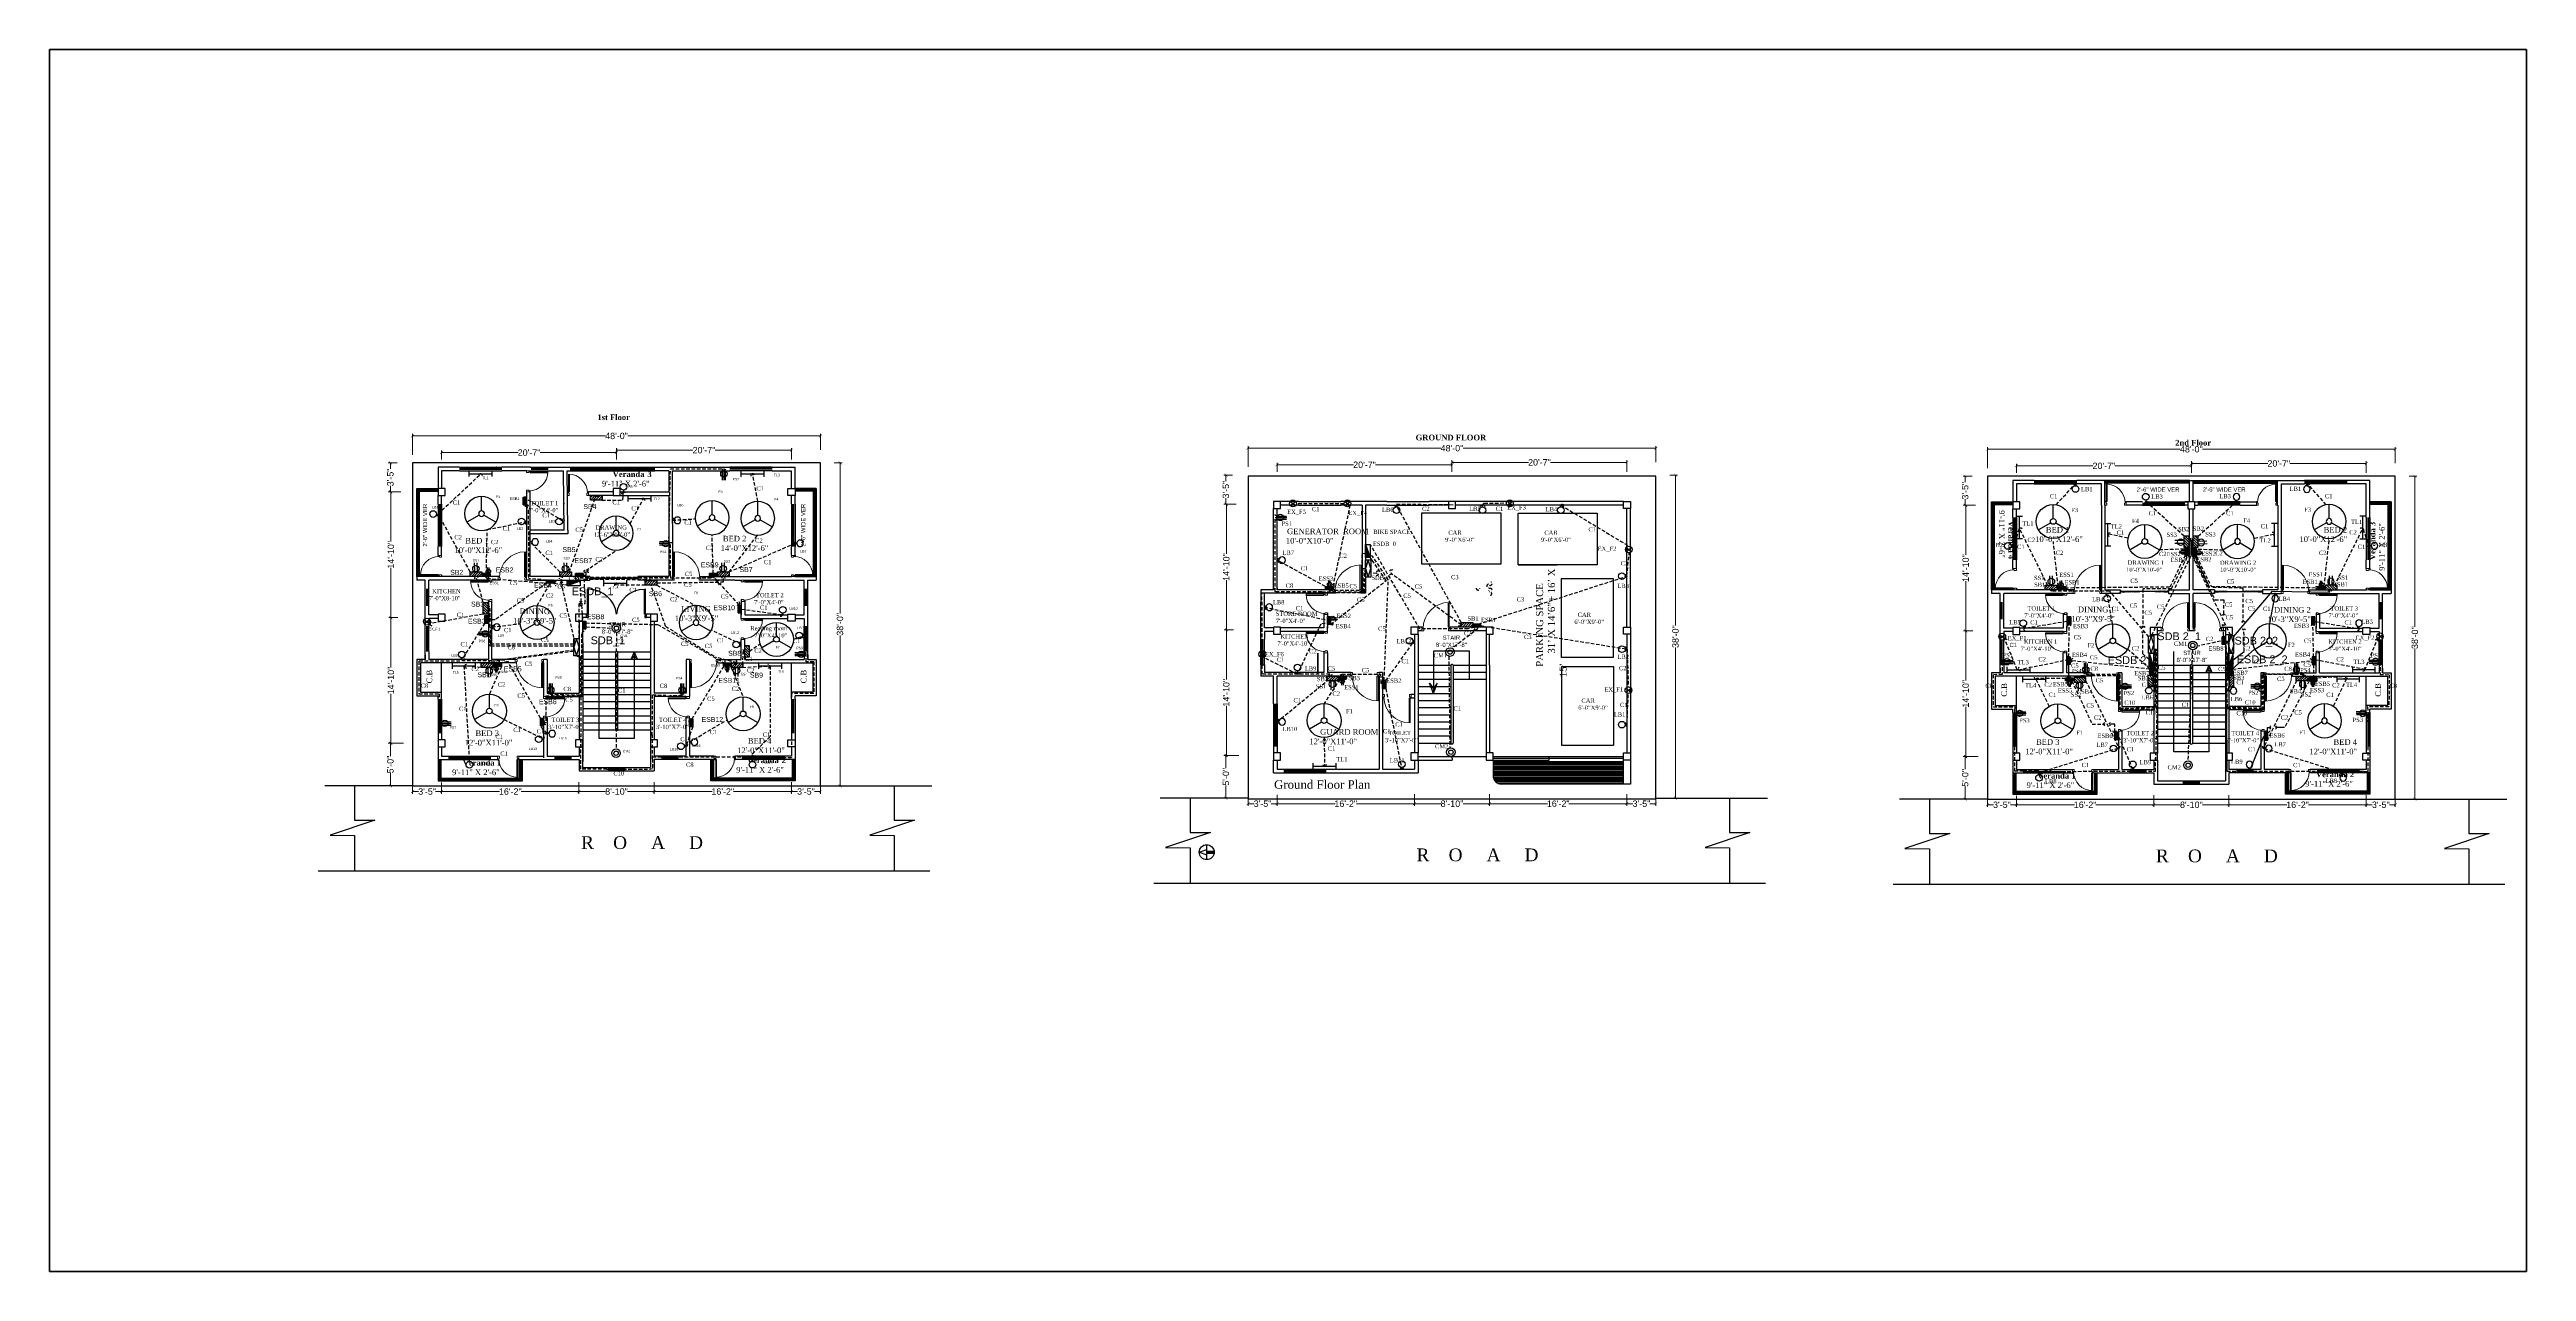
# Model space of a CAD drawing. Header units: inches. Extents: x -19236 to 2549, y 984 to 4513.
# Drawn here: x -3305 to 192, y 2734 to 4459 of the extents above; entities that cross this region are included whole.
import ezdxf

# ---------------------------------------------------------------- set-up
doc = ezdxf.new("R2010")
doc.units = ezdxf.units.IN
doc.header["$LTSCALE"] = 20
doc.header["$MEASUREMENT"] = 0
doc.linetypes.add('HIDDEN', pattern=[0.375, 0.25, -0.125])
for name, color, linetype, lineweight, true_color in [('CONDUITT', 7, 'HIDDEN', 9, 0x17f90b), ('SDB2SB', 7, 'HIDDEN', 9, 0x17f90b), ('wall', 7, 'Continuous', 9, 0x2618ec)]:
    doc.layers.add(name, color=color, linetype=linetype, lineweight=lineweight, true_color=true_color)
for name, color, linetype, lineweight in [('DOOR', 252, 'Continuous', 15), ('grill', 253, 'Continuous', 35), ('Window', 204, 'Continuous', 9)]:
    doc.layers.add(name, color=color, linetype=linetype, lineweight=lineweight)
doc.layers.add('Fitting_fixture', color=50, linetype='Continuous')
doc.layers.add('Text_Main', color=7, linetype='Continuous')
doc.styles.add('h6', font='arial.ttf', dxfattribs={"height": 6})
doc.styles.add('h7', font='arial.ttf', dxfattribs={"height": 9})
doc.styles.add('RS4', font='sylfaen.ttf', dxfattribs={"height": 12})
doc.styles.get("Standard").update_dxf_attribs({"font": 'arial.ttf'})
doc.dimstyles.new('SAJIB 2', dxfattribs={"dimtxt": 9, "dimasz": 4, "dimexe": 3, "dimexo": 3.0625, "dimgap": 0.09, "dimtad": 0, "dimdec": 0, "dimzin": 3, "dimdsep": 46, "dimlunit": 4, "dimtxsty": 'h7', "dimblk": 'ARCHTICK', "dimcen": 2, "dimclrd": 6, "dimclre": 7, "dimclrt": 7, "dimadec": 0, "dimazin": 0, "dimtfac": 1, "dimtdec": 0, "dimtofl": 0, "dimtmove": 0, "dimatfit": 3, "dimldrblk": 'OPEN30', "dimfxl": 1, "dimtolj": 1, "dimtzin": 0, "dimlwd": 20, "dimlwe": 20, "dimarcsym": 0})
doc.dimstyles.get("Standard").update_dxf_attribs({"dimtxt": 0.18, "dimasz": 0.18, "dimexe": 0.18, "dimexo": 0.0625, "dimgap": 0.09, "dimtad": 0, "dimtih": 1, "dimtoh": 1, "dimdec": 4, "dimzin": 0, "dimdsep": 46, "dimtxsty": 'Standard', "dimcen": 0.09, "dimadec": 0, "dimazin": 0, "dimtfac": 1, "dimtdec": 4, "dimtofl": 0, "dimtmove": 0, "dimatfit": 3, "dimfxl": 1, "dimtolj": 1, "dimtzin": 0, "dimarcsym": 0})

# ---------------------------------------------------------------- blocks, each defined once
blk = doc.blocks.new('RTRTR')
at = {"layer": 'DOOR'}
for p, q in [((-723.2, 2222.7), (-723.2, 2247.6)), ((-721.7, 2222.7), (-721.7, 2247.7)), ((-721.7, 2222.7), (-723.2, 2222.7))]:
    blk.add_line(p, q, dxfattribs=at)
for points in [[(-750.2, 2222.7), (-748.7, 2222.7), (-748.7, 2220.7), (-747.7, 2220.7), (-747.7, 2217.7), (-750.2, 2217.7)], [(-720.2, 2222.7), (-721.7, 2222.7), (-721.7, 2220.7), (-722.7, 2220.7), (-722.7, 2217.7), (-720.2, 2217.7)]]:
    blk.add_lwpolyline(points, close=True, dxfattribs=at)
blk.add_arc((-721.7, 2220.7), 27, 90, 180, dxfattribs=at)
blk = doc.blocks.new('GDFGD')
at = {"layer": 'DOOR'}
for p, q in [((-3037, 2150.8), (-3037, 2185.8)), ((-3035.5, 2150.8), (-3035.5, 2185.8)), ((-3037, 2150.8), (-3035.5, 2150.8))]:
    blk.add_line(p, q, dxfattribs=at)
for points in [[(-3038.5, 2150.8), (-3037, 2150.8), (-3037, 2148.8), (-3036, 2148.8), (-3036, 2145.8), (-3038.5, 2145.8)], [(-2998.5, 2150.8), (-3000, 2150.8), (-3000, 2148.8), (-3001, 2148.8), (-3001, 2145.8), (-2998.5, 2145.8)]]:
    blk.add_lwpolyline(points, close=True, dxfattribs=at)
blk.add_arc((-3037, 2148.8), 37, 0, 90, dxfattribs=at)
blk = doc.blocks.new('_ArchTick')
at = {"layer": 'grill', "color": 0, "const_width": 0.15}
blk.add_lwpolyline([(-0.5, -0.5), (0.5, 0.5)], dxfattribs=at)
blk = doc.blocks.new('*D137')
at = {"layer": 'wall', "color": 7, "lineweight": 20, "ltscale": 25}
for p, q in [((-2197, 3875.3), (-2185.8, 3875.3)), ((-2197, 3419.3), (-2185.8, 3419.3))]:
    blk.add_line(p, q, dxfattribs=at)
at = {"layer": 'wall', "color": 6, "lineweight": 20, "ltscale": 25}
for p, q in [((-2188.8, 3875.3), (-2188.8, 3662.8)), ((-2188.8, 3419.3), (-2188.8, 3631.7))]:
    blk.add_line(p, q, dxfattribs=at)
at = {"layer": 'wall', "color": 6, "lineweight": 20, "ltscale": 25, "xscale": 4, "yscale": 4, "zscale": 4}
for p, rotation in [((-2188.8, 3875.3), 90), ((-2188.8, 3419.3), 270)]:
    blk.add_blockref('_ArchTick', p, dxfattribs=dict(at, rotation=rotation))
at = {"layer": 'wall', "color": 7, "lineweight": -3, "ltscale": 25, "insert": (-2188.8, 3647.3), "char_height": 9, "attachment_point": 5, "rotation": 90, "style": 'h7'}
blk.add_mtext('\\A1;38\'-0"', dxfattribs=at)
blk = doc.blocks.new('_Open30')
at = {"color": 0, "linetype": 'ByBlock', "lineweight": -2}
for p, q in [((-1, 0.27), (0, 0)), ((0, 0), (-1, -0.27)), ((0, 0), (-1, 0))]:
    blk.add_line(p, q, dxfattribs=at)
blk = doc.blocks.new('*D138')
at = {"layer": 'wall', "color": 7, "lineweight": 20, "ltscale": 25}
for p, q in [((-2792.4, 3886.8), (-2792.4, 3916.3)), ((-2216.4, 3893.5), (-2216.4, 3916.3))]:
    blk.add_line(p, q, dxfattribs=at)
at = {"layer": 'wall', "color": 6, "lineweight": 20, "ltscale": 25}
for p, q in [((-2792.4, 3913.3), (-2520.1, 3913.3)), ((-2216.4, 3913.3), (-2488.6, 3913.3))]:
    blk.add_line(p, q, dxfattribs=at)
at = {"layer": 'wall', "color": 6, "lineweight": 20, "ltscale": 25, "xscale": 4, "yscale": 4, "zscale": 4, "rotation": 180}
blk.add_blockref('_ArchTick', (-2792.4, 3913.3), dxfattribs=at)
at = {"layer": 'wall', "color": 6, "lineweight": 20, "ltscale": 25, "xscale": 4, "yscale": 4, "zscale": 4}
blk.add_blockref('_ArchTick', (-2216.4, 3913.3), dxfattribs=at)
at = {"layer": 'wall', "color": 7, "lineweight": -3, "ltscale": 25, "insert": (-2504.4, 3913.3), "char_height": 9, "attachment_point": 5, "style": 'h7'}
blk.add_mtext('\\A1;48\'-0"', dxfattribs=at)
blk = doc.blocks.new('*D139')
at = {"layer": 'wall', "color": 7, "lineweight": 20, "ltscale": 25}
for p, q in [((-2504.4, 3880), (-2504.4, 3896.3)), ((-2257.4, 3880), (-2257.4, 3896.3))]:
    blk.add_line(p, q, dxfattribs=at)
at = {"layer": 'wall', "color": 6, "lineweight": 20, "ltscale": 25}
for p, q in [((-2504.4, 3893.3), (-2396.5, 3893.3)), ((-2257.4, 3893.3), (-2365.2, 3893.3))]:
    blk.add_line(p, q, dxfattribs=at)
at = {"layer": 'wall', "color": 6, "lineweight": 20, "ltscale": 25, "xscale": 4, "yscale": 4, "zscale": 4, "rotation": 180}
blk.add_blockref('_ArchTick', (-2504.4, 3893.3), dxfattribs=at)
at = {"layer": 'wall', "color": 6, "lineweight": 20, "ltscale": 25, "xscale": 4, "yscale": 4, "zscale": 4}
blk.add_blockref('_ArchTick', (-2257.4, 3893.3), dxfattribs=at)
at = {"layer": 'wall', "color": 7, "lineweight": -3, "ltscale": 25, "insert": (-2380.9, 3893.3), "char_height": 9, "attachment_point": 5, "style": 'h7'}
blk.add_mtext('\\A1;20\'-7"', dxfattribs=at)
blk = doc.blocks.new('*D140')
at = {"layer": 'wall', "color": 7, "lineweight": 20, "ltscale": 25}
for p, q in [((-2751.4, 3880), (-2751.4, 3892.8)), ((-2504.4, 3880), (-2504.4, 3892.8))]:
    blk.add_line(p, q, dxfattribs=at)
at = {"layer": 'wall', "color": 6, "lineweight": 20, "ltscale": 25}
for p, q in [((-2751.4, 3889.8), (-2643.5, 3889.8)), ((-2504.4, 3889.8), (-2612.2, 3889.8))]:
    blk.add_line(p, q, dxfattribs=at)
at = {"layer": 'wall', "color": 6, "lineweight": 20, "ltscale": 25, "xscale": 4, "yscale": 4, "zscale": 4, "rotation": 180}
blk.add_blockref('_ArchTick', (-2751.4, 3889.8), dxfattribs=at)
at = {"layer": 'wall', "color": 6, "lineweight": 20, "ltscale": 25, "xscale": 4, "yscale": 4, "zscale": 4}
blk.add_blockref('_ArchTick', (-2504.4, 3889.8), dxfattribs=at)
at = {"layer": 'wall', "color": 7, "lineweight": -3, "ltscale": 25, "insert": (-2627.9, 3889.8), "char_height": 9, "attachment_point": 5, "style": 'h7'}
blk.add_mtext('\\A1;20\'-7"', dxfattribs=at)
blk = doc.blocks.new('*D141')
at = {"layer": 'wall', "color": 7, "lineweight": 20, "ltscale": 25}
for p, q in [((-2814.1, 3875.3), (-2826.7, 3875.3)), ((-2809.1, 3834.3), (-2826.7, 3834.3))]:
    blk.add_line(p, q, dxfattribs=at)
at = {"layer": 'wall', "color": 6, "lineweight": 20, "ltscale": 25}
for p, q in [((-2823.7, 3875.3), (-2823.7, 3866.8)), ((-2823.7, 3834.3), (-2823.7, 3842.7))]:
    blk.add_line(p, q, dxfattribs=at)
at = {"layer": 'wall', "color": 6, "lineweight": 20, "ltscale": 25, "xscale": 4, "yscale": 4, "zscale": 4}
for p, rotation in [((-2823.7, 3875.3), 90), ((-2823.7, 3834.3), 270)]:
    blk.add_blockref('_ArchTick', p, dxfattribs=dict(at, rotation=rotation))
at = {"layer": 'wall', "color": 7, "lineweight": -3, "ltscale": 25, "insert": (-2823.7, 3854.8), "char_height": 9, "attachment_point": 5, "rotation": 90, "style": 'h7'}
blk.add_mtext('\\A1;3\'-5"', dxfattribs=at)
blk = doc.blocks.new('*D142')
at = {"layer": 'wall', "color": 7, "lineweight": 20, "ltscale": 25}
for p, q in [((-2805.3, 3479.3), (-2826.7, 3479.3)), ((-2806.9, 3419.3), (-2826.7, 3419.3))]:
    blk.add_line(p, q, dxfattribs=at)
at = {"layer": 'wall', "color": 6, "lineweight": 20, "ltscale": 25}
for p, q in [((-2823.7, 3479.3), (-2823.7, 3461.3)), ((-2823.7, 3419.3), (-2823.7, 3437.2))]:
    blk.add_line(p, q, dxfattribs=at)
at = {"layer": 'wall', "color": 6, "lineweight": 20, "ltscale": 25, "xscale": 4, "yscale": 4, "zscale": 4}
for p, rotation in [((-2823.7, 3479.3), 90), ((-2823.7, 3419.3), 270)]:
    blk.add_blockref('_ArchTick', p, dxfattribs=dict(at, rotation=rotation))
at = {"layer": 'wall', "color": 7, "lineweight": -3, "ltscale": 25, "insert": (-2823.7, 3449.3), "char_height": 9, "attachment_point": 5, "rotation": 90, "style": 'h7'}
blk.add_mtext('\\A1;5\'-0"', dxfattribs=at)
blk = doc.blocks.new('*D143')
at = {"layer": 'wall', "color": 7, "lineweight": 20, "ltscale": 25}
for p, q in [((-2792.4, 3424), (-2792.4, 3408.2)), ((-2751.4, 3424), (-2751.4, 3408.2))]:
    blk.add_line(p, q, dxfattribs=at)
at = {"layer": 'wall', "color": 6, "lineweight": 20, "ltscale": 25}
for p, q in [((-2792.4, 3411.2), (-2783.9, 3411.2)), ((-2751.4, 3411.2), (-2759.8, 3411.2))]:
    blk.add_line(p, q, dxfattribs=at)
at = {"layer": 'wall', "color": 6, "lineweight": 20, "ltscale": 25, "xscale": 4, "yscale": 4, "zscale": 4, "rotation": 180}
blk.add_blockref('_ArchTick', (-2792.4, 3411.2), dxfattribs=at)
at = {"layer": 'wall', "color": 6, "lineweight": 20, "ltscale": 25, "xscale": 4, "yscale": 4, "zscale": 4}
blk.add_blockref('_ArchTick', (-2751.4, 3411.2), dxfattribs=at)
at = {"layer": 'wall', "color": 7, "lineweight": -3, "ltscale": 25, "insert": (-2771.9, 3411.2), "char_height": 9, "attachment_point": 5, "style": 'h7'}
blk.add_mtext('\\A1;3\'-5"', dxfattribs=at)
blk = doc.blocks.new('*D144')
at = {"layer": 'wall', "color": 7, "lineweight": 20, "ltscale": 25}
for p, q in [((-2751.4, 3424), (-2751.4, 3408.2)), ((-2557.4, 3424.6), (-2557.4, 3408.2))]:
    blk.add_line(p, q, dxfattribs=at)
at = {"layer": 'wall', "color": 6, "lineweight": 20, "ltscale": 25}
for p, q in [((-2751.4, 3411.2), (-2669.5, 3411.2)), ((-2557.4, 3411.2), (-2639.2, 3411.2))]:
    blk.add_line(p, q, dxfattribs=at)
at = {"layer": 'wall', "color": 6, "lineweight": 20, "ltscale": 25, "xscale": 4, "yscale": 4, "zscale": 4, "rotation": 180}
blk.add_blockref('_ArchTick', (-2751.4, 3411.2), dxfattribs=at)
at = {"layer": 'wall', "color": 6, "lineweight": 20, "ltscale": 25, "xscale": 4, "yscale": 4, "zscale": 4}
blk.add_blockref('_ArchTick', (-2557.4, 3411.2), dxfattribs=at)
at = {"layer": 'wall', "color": 7, "lineweight": -3, "ltscale": 25, "insert": (-2654.4, 3411.2), "char_height": 9, "attachment_point": 5, "style": 'h7'}
blk.add_mtext('\\A1;16\'-2"', dxfattribs=at)
blk = doc.blocks.new('*D145')
at = {"layer": 'wall', "color": 7, "lineweight": 20, "ltscale": 25}
for p, q in [((-2557.4, 3424.6), (-2557.4, 3408.2)), ((-2451.4, 3424.6), (-2451.4, 3408.2))]:
    blk.add_line(p, q, dxfattribs=at)
at = {"layer": 'wall', "color": 6, "lineweight": 20, "ltscale": 25}
for p, q in [((-2557.4, 3411.2), (-2519.9, 3411.2)), ((-2451.4, 3411.2), (-2488.8, 3411.2))]:
    blk.add_line(p, q, dxfattribs=at)
at = {"layer": 'wall', "color": 6, "lineweight": 20, "ltscale": 25, "xscale": 4, "yscale": 4, "zscale": 4, "rotation": 180}
blk.add_blockref('_ArchTick', (-2557.4, 3411.2), dxfattribs=at)
at = {"layer": 'wall', "color": 6, "lineweight": 20, "ltscale": 25, "xscale": 4, "yscale": 4, "zscale": 4}
blk.add_blockref('_ArchTick', (-2451.4, 3411.2), dxfattribs=at)
at = {"layer": 'wall', "color": 7, "lineweight": -3, "ltscale": 25, "insert": (-2504.4, 3411.2), "char_height": 9, "attachment_point": 5, "style": 'h7'}
blk.add_mtext('\\A1;8\'-10"', dxfattribs=at)
blk = doc.blocks.new('*D146')
at = {"layer": 'wall', "color": 7, "lineweight": 20, "ltscale": 25}
for p, q in [((-2451.4, 3424.6), (-2451.4, 3408.2)), ((-2257.4, 3424.6), (-2257.4, 3408.2))]:
    blk.add_line(p, q, dxfattribs=at)
at = {"layer": 'wall', "color": 6, "lineweight": 20, "ltscale": 25}
for p, q in [((-2451.4, 3411.2), (-2369.5, 3411.2)), ((-2257.4, 3411.2), (-2339.2, 3411.2))]:
    blk.add_line(p, q, dxfattribs=at)
at = {"layer": 'wall', "color": 6, "lineweight": 20, "ltscale": 25, "xscale": 4, "yscale": 4, "zscale": 4, "rotation": 180}
blk.add_blockref('_ArchTick', (-2451.4, 3411.2), dxfattribs=at)
at = {"layer": 'wall', "color": 6, "lineweight": 20, "ltscale": 25, "xscale": 4, "yscale": 4, "zscale": 4}
blk.add_blockref('_ArchTick', (-2257.4, 3411.2), dxfattribs=at)
at = {"layer": 'wall', "color": 7, "lineweight": -3, "ltscale": 25, "insert": (-2354.4, 3411.2), "char_height": 9, "attachment_point": 5, "style": 'h7'}
blk.add_mtext('\\A1;16\'-2"', dxfattribs=at)
blk = doc.blocks.new('*D147')
at = {"layer": 'wall', "color": 7, "lineweight": 20, "ltscale": 25}
for p, q in [((-2257.4, 3424.6), (-2257.4, 3408.2)), ((-2216.4, 3424.6), (-2216.4, 3408.2))]:
    blk.add_line(p, q, dxfattribs=at)
at = {"layer": 'wall', "color": 6, "lineweight": 20, "ltscale": 25}
for p, q in [((-2257.4, 3411.2), (-2248.9, 3411.2)), ((-2216.4, 3411.2), (-2224.8, 3411.2))]:
    blk.add_line(p, q, dxfattribs=at)
at = {"layer": 'wall', "color": 6, "lineweight": 20, "ltscale": 25, "xscale": 4, "yscale": 4, "zscale": 4, "rotation": 180}
blk.add_blockref('_ArchTick', (-2257.4, 3411.2), dxfattribs=at)
at = {"layer": 'wall', "color": 6, "lineweight": 20, "ltscale": 25, "xscale": 4, "yscale": 4, "zscale": 4}
blk.add_blockref('_ArchTick', (-2216.4, 3411.2), dxfattribs=at)
at = {"layer": 'wall', "color": 7, "lineweight": -3, "ltscale": 25, "insert": (-2236.9, 3411.2), "char_height": 9, "attachment_point": 5, "style": 'h7'}
blk.add_mtext('\\A1;3\'-5"', dxfattribs=at)
blk = doc.blocks.new('*D148')
at = {"layer": 'wall', "color": 7, "lineweight": 20, "ltscale": 25}
for p, q in [((-2813.1, 3656.8), (-2826, 3656.8)), ((-2813.1, 3479.3), (-2826, 3479.3))]:
    blk.add_line(p, q, dxfattribs=at)
at = {"layer": 'wall', "color": 6, "lineweight": 20, "ltscale": 25}
for p, q in [((-2823, 3656.8), (-2823, 3586.6)), ((-2823, 3479.3), (-2823, 3549.4))]:
    blk.add_line(p, q, dxfattribs=at)
at = {"layer": 'wall', "color": 6, "lineweight": 20, "ltscale": 25, "xscale": 4, "yscale": 4, "zscale": 4}
for p, rotation in [((-2823, 3656.8), 90), ((-2823, 3479.3), 270)]:
    blk.add_blockref('_ArchTick', p, dxfattribs=dict(at, rotation=rotation))
at = {"layer": 'wall', "color": 7, "lineweight": -3, "ltscale": 25, "insert": (-2823, 3568), "char_height": 9, "attachment_point": 5, "rotation": 90, "style": 'h7'}
blk.add_mtext('\\A1;14\'-10"', dxfattribs=at)
blk = doc.blocks.new('*D149')
at = {"layer": 'wall', "color": 7, "lineweight": 20, "ltscale": 25}
for p, q in [((-2813.1, 3834.3), (-2826, 3834.3)), ((-2813.1, 3656.8), (-2826, 3656.8))]:
    blk.add_line(p, q, dxfattribs=at)
at = {"layer": 'wall', "color": 6, "lineweight": 20, "ltscale": 25}
for p, q in [((-2823, 3834.3), (-2823, 3764.1)), ((-2823, 3656.8), (-2823, 3726.9))]:
    blk.add_line(p, q, dxfattribs=at)
at = {"layer": 'wall', "color": 6, "lineweight": 20, "ltscale": 25, "xscale": 4, "yscale": 4, "zscale": 4}
for p, rotation in [((-2823, 3834.3), 90), ((-2823, 3656.8), 270)]:
    blk.add_blockref('_ArchTick', p, dxfattribs=dict(at, rotation=rotation))
at = {"layer": 'wall', "color": 7, "lineweight": -3, "ltscale": 25, "insert": (-2823, 3745.5), "char_height": 9, "attachment_point": 5, "rotation": 90, "style": 'h7'}
blk.add_mtext('\\A1;14\'-10"', dxfattribs=at)
blk = doc.blocks.new('fan')
at = {"layer": 'Fitting_fixture'}
for p, q in [((-2.7, 1), (-2.7, 21)), ((-6.2, -5), (-23.5, -15)), ((0.8, -5), (18.1, -15))]:
    blk.add_line(p, q, dxfattribs=at)
for radius in [24, 4]:
    blk.add_circle((-2.7, -3), radius, dxfattribs=at)
blk = doc.blocks.new('tubelight')
blk.add_line((0, -4.2), (32, -4.2))
at = {"layer": 'Fitting_fixture'}
for p, q in [((0, -8.4), (0, 0)), ((32, 0), (32, -8.4))]:
    blk.add_line(p, q, dxfattribs=at)
blk = doc.blocks.new('exhaust fan')
at = {"layer": 'Fitting_fixture'}
for p, q in [((1, 2.9), (8.6, -2.9)), ((1, -2.9), (8.6, 2.9))]:
    blk.add_line(p, q, dxfattribs=at)
blk.add_circle((4.8, 0), 4.81, dxfattribs=at)
blk = doc.blocks.new('LED_SMAll')
at = {"layer": 'Fitting_fixture', "linetype": 'Continuous'}
blk.add_line((0, -4.7), (0, -7.1), dxfattribs=at)
blk.add_circle((0, 0), 4.68, dxfattribs=at)
blk = doc.blocks.new('ceilling mount')
at = {"layer": 'Fitting_fixture', "linetype": 'Continuous'}
for radius in [6.07, 3.07]:
    blk.add_circle((0, 0), radius, dxfattribs=at)
blk = doc.blocks.new('sb')
at = {"layer": 'Fitting_fixture', "linetype": 'Continuous'}
h = blk.add_hatch(dxfattribs=at)
h.set_pattern_fill('ANSI31', color=256, scale=20, style=0)
h.paths.add_polyline_path([(1406.7, 1105.9), (1423.1, 1105.9), (1423.1, 1099.4), (1406.7, 1099.4)])
blk.add_lwpolyline([(1406.7, 1105.9), (1423.1, 1105.9), (1423.1, 1099.4), (1406.7, 1099.4)], close=True, dxfattribs=at)
blk = doc.blocks.new('3pinS')
at = {"layer": 'Fitting_fixture'}
for p, q in [((6.8, 0), (-6.8, 0)), ((6.1, 2.3), (-6.6, 2.3)), ((6.3, -2), (-6.7, -2))]:
    blk.add_line(p, q, dxfattribs=at)
blk.add_circle((2.3, 0), 4.47, dxfattribs=at)
blk = doc.blocks.new('2PIN_S')
at = {"layer": 'Fitting_fixture'}
for p, q in [((-1.9, -0.4), (-1.9, -12.7)), ((2, -0.3), (2, -12.7))]:
    blk.add_line(p, q, dxfattribs=at)
blk.add_circle((0.1, -4.6), 4.62, dxfattribs=at)
blk = doc.blocks.new('SDB')
at = {"layer": 'Fitting_fixture', "linetype": 'Continuous'}
for p, q in [((-3.7, 0.6), (-7.4, -11.6)), ((0, -11.6), (-3.7, 0.6)), ((-7.4, -11.6), (-3.7, -23.8)), ((-3.7, -23.8), (0, -11.6))]:
    blk.add_line(p, q, dxfattribs=at)
blk.add_lwpolyline([(-7.4, 0.6), (0, 0.6), (0, -23.8), (-7.4, -23.8)], close=True, dxfattribs=at)
blk = doc.blocks.new('ESDB')
at = {"layer": 'Fitting_fixture'}
for p, q in [((0, 0), (6.5, -18.5)), ((0, -4.5), (4.9, -18.5)), ((0, -9.1), (3.3, -18.5)), ((0, -13.6), (1.7, -18.5))]:
    blk.add_line(p, q, dxfattribs=at)
blk.add_lwpolyline([(0, 0), (6.5, 0), (6.5, -18.5), (0, -18.5)], close=True, dxfattribs=at)
blk = doc.blocks.new('Emer_SB')
at = {"layer": 'Fitting_fixture'}
h = blk.add_hatch(dxfattribs=at)
h.set_pattern_fill('ANSI38', color=256, style=0)
h.set_pattern_definition([(45, (-2395.5, -1026.5), (-0.0883883476, 0.0883883476), []), (135, (-2395.5, -1026.5), (-0.265165043, 0.0883883476), [0.3125, -0.1875])])
h.paths.add_polyline_path([(0, 4.5), (11, 4.5), (11, 0), (0, 0)])
blk.add_lwpolyline([(0, 4.5), (11, 4.5), (11, 0), (0, 0)], close=True, dxfattribs=at)
blk = doc.blocks.new('ES')
at = {"layer": 'Fitting_fixture'}
for p, q in [((0.2, 1), (8.5, 1)), ((0.2, -1.1), (8.5, -1))]:
    blk.add_line(p, q, dxfattribs=at)
blk.add_circle((3, 0), 3.04, dxfattribs=at)
blk = doc.blocks.new('*D150')
at = {"layer": 'wall', "color": 7, "lineweight": 20, "ltscale": 25}
for p, q in [((-1017.3, 3858), (-1006.1, 3858)), ((-1017.3, 3402), (-1006.1, 3402))]:
    blk.add_line(p, q, dxfattribs=at)
at = {"layer": 'wall', "color": 6, "lineweight": 20, "ltscale": 25}
for p, q in [((-1009.1, 3858), (-1009.1, 3645.5)), ((-1009.1, 3402), (-1009.1, 3614.5))]:
    blk.add_line(p, q, dxfattribs=at)
at = {"layer": 'wall', "color": 6, "lineweight": 20, "ltscale": 25, "xscale": 4, "yscale": 4, "zscale": 4}
for p, rotation in [((-1009.1, 3858), 90), ((-1009.1, 3402), 270)]:
    blk.add_blockref('_ArchTick', p, dxfattribs=dict(at, rotation=rotation))
at = {"layer": 'wall', "color": 7, "lineweight": -3, "ltscale": 25, "insert": (-1009.1, 3630), "char_height": 9, "attachment_point": 5, "rotation": 90, "style": 'h7'}
blk.add_mtext('\\A1;38\'-0"', dxfattribs=at)
blk = doc.blocks.new('*D151')
at = {"layer": 'wall', "color": 7, "lineweight": 20, "ltscale": 25}
for p, q in [((-1612.7, 3869.5), (-1612.7, 3899)), ((-1036.7, 3876.2), (-1036.7, 3899))]:
    blk.add_line(p, q, dxfattribs=at)
at = {"layer": 'wall', "color": 6, "lineweight": 20, "ltscale": 25}
for p, q in [((-1612.7, 3896), (-1340.4, 3896)), ((-1036.7, 3896), (-1308.9, 3896))]:
    blk.add_line(p, q, dxfattribs=at)
at = {"layer": 'wall', "color": 6, "lineweight": 20, "ltscale": 25, "xscale": 4, "yscale": 4, "zscale": 4, "rotation": 180}
blk.add_blockref('_ArchTick', (-1612.7, 3896), dxfattribs=at)
at = {"layer": 'wall', "color": 6, "lineweight": 20, "ltscale": 25, "xscale": 4, "yscale": 4, "zscale": 4}
blk.add_blockref('_ArchTick', (-1036.7, 3896), dxfattribs=at)
at = {"layer": 'wall', "color": 7, "lineweight": -3, "ltscale": 25, "insert": (-1324.7, 3896), "char_height": 9, "attachment_point": 5, "style": 'h7'}
blk.add_mtext('\\A1;48\'-0"', dxfattribs=at)
blk = doc.blocks.new('*D152')
at = {"layer": 'wall', "color": 7, "lineweight": 20, "ltscale": 25}
for p, q in [((-1324.7, 3862.7), (-1324.7, 3879)), ((-1077.7, 3862.7), (-1077.7, 3879))]:
    blk.add_line(p, q, dxfattribs=at)
at = {"layer": 'wall', "color": 6, "lineweight": 20, "ltscale": 25}
for p, q in [((-1324.7, 3876), (-1216.8, 3876)), ((-1077.7, 3876), (-1185.5, 3876))]:
    blk.add_line(p, q, dxfattribs=at)
at = {"layer": 'wall', "color": 6, "lineweight": 20, "ltscale": 25, "xscale": 4, "yscale": 4, "zscale": 4, "rotation": 180}
blk.add_blockref('_ArchTick', (-1324.7, 3876), dxfattribs=at)
at = {"layer": 'wall', "color": 6, "lineweight": 20, "ltscale": 25, "xscale": 4, "yscale": 4, "zscale": 4}
blk.add_blockref('_ArchTick', (-1077.7, 3876), dxfattribs=at)
at = {"layer": 'wall', "color": 7, "lineweight": -3, "ltscale": 25, "insert": (-1201.2, 3876), "char_height": 9, "attachment_point": 5, "style": 'h7'}
blk.add_mtext('\\A1;20\'-7"', dxfattribs=at)
blk = doc.blocks.new('*D153')
at = {"layer": 'wall', "color": 7, "lineweight": 20, "ltscale": 25}
for p, q in [((-1571.7, 3862.7), (-1571.7, 3875.6)), ((-1324.7, 3862.7), (-1324.7, 3875.6))]:
    blk.add_line(p, q, dxfattribs=at)
at = {"layer": 'wall', "color": 6, "lineweight": 20, "ltscale": 25}
for p, q in [((-1571.7, 3872.6), (-1463.8, 3872.6)), ((-1324.7, 3872.6), (-1432.5, 3872.6))]:
    blk.add_line(p, q, dxfattribs=at)
at = {"layer": 'wall', "color": 6, "lineweight": 20, "ltscale": 25, "xscale": 4, "yscale": 4, "zscale": 4, "rotation": 180}
blk.add_blockref('_ArchTick', (-1571.7, 3872.6), dxfattribs=at)
at = {"layer": 'wall', "color": 6, "lineweight": 20, "ltscale": 25, "xscale": 4, "yscale": 4, "zscale": 4}
blk.add_blockref('_ArchTick', (-1324.7, 3872.6), dxfattribs=at)
at = {"layer": 'wall', "color": 7, "lineweight": -3, "ltscale": 25, "insert": (-1448.2, 3872.6), "char_height": 9, "attachment_point": 5, "style": 'h7'}
blk.add_mtext('\\A1;20\'-7"', dxfattribs=at)
blk = doc.blocks.new('*D154')
at = {"layer": 'wall', "color": 7, "lineweight": 20, "ltscale": 25}
for p, q in [((-1634.4, 3858), (-1647, 3858)), ((-1629.4, 3817), (-1647, 3817))]:
    blk.add_line(p, q, dxfattribs=at)
at = {"layer": 'wall', "color": 6, "lineweight": 20, "ltscale": 25}
for p, q in [((-1644, 3858), (-1644, 3849.5)), ((-1644, 3817), (-1644, 3825.5))]:
    blk.add_line(p, q, dxfattribs=at)
at = {"layer": 'wall', "color": 6, "lineweight": 20, "ltscale": 25, "xscale": 4, "yscale": 4, "zscale": 4}
for p, rotation in [((-1644, 3858), 90), ((-1644, 3817), 270)]:
    blk.add_blockref('_ArchTick', p, dxfattribs=dict(at, rotation=rotation))
at = {"layer": 'wall', "color": 7, "lineweight": -3, "ltscale": 25, "insert": (-1644, 3837.5), "char_height": 9, "attachment_point": 5, "rotation": 90, "style": 'h7'}
blk.add_mtext('\\A1;3\'-5"', dxfattribs=at)
blk = doc.blocks.new('*D155')
at = {"layer": 'wall', "color": 7, "lineweight": 20, "ltscale": 25}
for p, q in [((-1625.6, 3462), (-1647, 3462)), ((-1627.2, 3402), (-1647, 3402))]:
    blk.add_line(p, q, dxfattribs=at)
at = {"layer": 'wall', "color": 6, "lineweight": 20, "ltscale": 25}
for p, q in [((-1644, 3462), (-1644, 3444.1)), ((-1644, 3402), (-1644, 3419.9))]:
    blk.add_line(p, q, dxfattribs=at)
at = {"layer": 'wall', "color": 6, "lineweight": 20, "ltscale": 25, "xscale": 4, "yscale": 4, "zscale": 4}
for p, rotation in [((-1644, 3462), 90), ((-1644, 3402), 270)]:
    blk.add_blockref('_ArchTick', p, dxfattribs=dict(at, rotation=rotation))
at = {"layer": 'wall', "color": 7, "lineweight": -3, "ltscale": 25, "insert": (-1644, 3432), "char_height": 9, "attachment_point": 5, "rotation": 90, "style": 'h7'}
blk.add_mtext('\\A1;5\'-0"', dxfattribs=at)
blk = doc.blocks.new('*D156')
at = {"layer": 'wall', "color": 7, "lineweight": 20, "ltscale": 25}
for p, q in [((-1612.7, 3406.7), (-1612.7, 3391)), ((-1571.7, 3406.7), (-1571.7, 3391))]:
    blk.add_line(p, q, dxfattribs=at)
at = {"layer": 'wall', "color": 6, "lineweight": 20, "ltscale": 25}
for p, q in [((-1612.7, 3394), (-1604.2, 3394)), ((-1571.7, 3394), (-1580.1, 3394))]:
    blk.add_line(p, q, dxfattribs=at)
at = {"layer": 'wall', "color": 6, "lineweight": 20, "ltscale": 25, "xscale": 4, "yscale": 4, "zscale": 4, "rotation": 180}
blk.add_blockref('_ArchTick', (-1612.7, 3394), dxfattribs=at)
at = {"layer": 'wall', "color": 6, "lineweight": 20, "ltscale": 25, "xscale": 4, "yscale": 4, "zscale": 4}
blk.add_blockref('_ArchTick', (-1571.7, 3394), dxfattribs=at)
at = {"layer": 'wall', "color": 7, "lineweight": -3, "ltscale": 25, "insert": (-1592.2, 3394), "char_height": 9, "attachment_point": 5, "style": 'h7'}
blk.add_mtext('\\A1;3\'-5"', dxfattribs=at)
blk = doc.blocks.new('*D157')
at = {"layer": 'wall', "color": 7, "lineweight": 20, "ltscale": 25}
for p, q in [((-1571.7, 3406.7), (-1571.7, 3391)), ((-1377.7, 3407.4), (-1377.7, 3391))]:
    blk.add_line(p, q, dxfattribs=at)
at = {"layer": 'wall', "color": 6, "lineweight": 20, "ltscale": 25}
for p, q in [((-1571.7, 3394), (-1489.8, 3394)), ((-1377.7, 3394), (-1459.5, 3394))]:
    blk.add_line(p, q, dxfattribs=at)
at = {"layer": 'wall', "color": 6, "lineweight": 20, "ltscale": 25, "xscale": 4, "yscale": 4, "zscale": 4, "rotation": 180}
blk.add_blockref('_ArchTick', (-1571.7, 3394), dxfattribs=at)
at = {"layer": 'wall', "color": 6, "lineweight": 20, "ltscale": 25, "xscale": 4, "yscale": 4, "zscale": 4}
blk.add_blockref('_ArchTick', (-1377.7, 3394), dxfattribs=at)
at = {"layer": 'wall', "color": 7, "lineweight": -3, "ltscale": 25, "insert": (-1474.7, 3394), "char_height": 9, "attachment_point": 5, "style": 'h7'}
blk.add_mtext('\\A1;16\'-2"', dxfattribs=at)
blk = doc.blocks.new('*D158')
at = {"layer": 'wall', "color": 7, "lineweight": 20, "ltscale": 25}
for p, q in [((-1377.7, 3407.4), (-1377.7, 3391)), ((-1271.7, 3407.4), (-1271.7, 3391))]:
    blk.add_line(p, q, dxfattribs=at)
at = {"layer": 'wall', "color": 6, "lineweight": 20, "ltscale": 25}
for p, q in [((-1377.7, 3394), (-1340.2, 3394)), ((-1271.7, 3394), (-1309.1, 3394))]:
    blk.add_line(p, q, dxfattribs=at)
at = {"layer": 'wall', "color": 6, "lineweight": 20, "ltscale": 25, "xscale": 4, "yscale": 4, "zscale": 4, "rotation": 180}
blk.add_blockref('_ArchTick', (-1377.7, 3394), dxfattribs=at)
at = {"layer": 'wall', "color": 6, "lineweight": 20, "ltscale": 25, "xscale": 4, "yscale": 4, "zscale": 4}
blk.add_blockref('_ArchTick', (-1271.7, 3394), dxfattribs=at)
at = {"layer": 'wall', "color": 7, "lineweight": -3, "ltscale": 25, "insert": (-1324.7, 3394), "char_height": 9, "attachment_point": 5, "style": 'h7'}
blk.add_mtext('\\A1;8\'-10"', dxfattribs=at)
blk = doc.blocks.new('*D159')
at = {"layer": 'wall', "color": 7, "lineweight": 20, "ltscale": 25}
for p, q in [((-1271.7, 3407.4), (-1271.7, 3391)), ((-1077.7, 3407.4), (-1077.7, 3391))]:
    blk.add_line(p, q, dxfattribs=at)
at = {"layer": 'wall', "color": 6, "lineweight": 20, "ltscale": 25}
for p, q in [((-1271.7, 3394), (-1189.8, 3394)), ((-1077.7, 3394), (-1159.5, 3394))]:
    blk.add_line(p, q, dxfattribs=at)
at = {"layer": 'wall', "color": 6, "lineweight": 20, "ltscale": 25, "xscale": 4, "yscale": 4, "zscale": 4, "rotation": 180}
blk.add_blockref('_ArchTick', (-1271.7, 3394), dxfattribs=at)
at = {"layer": 'wall', "color": 6, "lineweight": 20, "ltscale": 25, "xscale": 4, "yscale": 4, "zscale": 4}
blk.add_blockref('_ArchTick', (-1077.7, 3394), dxfattribs=at)
at = {"layer": 'wall', "color": 7, "lineweight": -3, "ltscale": 25, "insert": (-1174.7, 3394), "char_height": 9, "attachment_point": 5, "style": 'h7'}
blk.add_mtext('\\A1;16\'-2"', dxfattribs=at)
blk = doc.blocks.new('*D160')
at = {"layer": 'wall', "color": 7, "lineweight": 20, "ltscale": 25}
for p, q in [((-1077.7, 3407.4), (-1077.7, 3391)), ((-1036.7, 3407.4), (-1036.7, 3391))]:
    blk.add_line(p, q, dxfattribs=at)
at = {"layer": 'wall', "color": 6, "lineweight": 20, "ltscale": 25}
for p, q in [((-1077.7, 3394), (-1069.2, 3394)), ((-1036.7, 3394), (-1045.1, 3394))]:
    blk.add_line(p, q, dxfattribs=at)
at = {"layer": 'wall', "color": 6, "lineweight": 20, "ltscale": 25, "xscale": 4, "yscale": 4, "zscale": 4, "rotation": 180}
blk.add_blockref('_ArchTick', (-1077.7, 3394), dxfattribs=at)
at = {"layer": 'wall', "color": 6, "lineweight": 20, "ltscale": 25, "xscale": 4, "yscale": 4, "zscale": 4}
blk.add_blockref('_ArchTick', (-1036.7, 3394), dxfattribs=at)
at = {"layer": 'wall', "color": 7, "lineweight": -3, "ltscale": 25, "insert": (-1057.2, 3394), "char_height": 9, "attachment_point": 5, "style": 'h7'}
blk.add_mtext('\\A1;3\'-5"', dxfattribs=at)
blk = doc.blocks.new('*D161')
at = {"layer": 'wall', "color": 7, "lineweight": 20, "ltscale": 25}
for p, q in [((-1633.4, 3639.5), (-1646.3, 3639.5)), ((-1633.4, 3462), (-1646.3, 3462))]:
    blk.add_line(p, q, dxfattribs=at)
at = {"layer": 'wall', "color": 6, "lineweight": 20, "ltscale": 25}
for p, q in [((-1643.3, 3639.5), (-1643.3, 3569.4)), ((-1643.3, 3462), (-1643.3, 3532.1))]:
    blk.add_line(p, q, dxfattribs=at)
at = {"layer": 'wall', "color": 6, "lineweight": 20, "ltscale": 25, "xscale": 4, "yscale": 4, "zscale": 4}
for p, rotation in [((-1643.3, 3639.5), 90), ((-1643.3, 3462), 270)]:
    blk.add_blockref('_ArchTick', p, dxfattribs=dict(at, rotation=rotation))
at = {"layer": 'wall', "color": 7, "lineweight": -3, "ltscale": 25, "insert": (-1643.3, 3550.7), "char_height": 9, "attachment_point": 5, "rotation": 90, "style": 'h7'}
blk.add_mtext('\\A1;14\'-10"', dxfattribs=at)
blk = doc.blocks.new('*D162')
at = {"layer": 'wall', "color": 7, "lineweight": 20, "ltscale": 25}
for p, q in [((-1633.4, 3817), (-1646.3, 3817)), ((-1633.4, 3639.5), (-1646.3, 3639.5))]:
    blk.add_line(p, q, dxfattribs=at)
at = {"layer": 'wall', "color": 6, "lineweight": 20, "ltscale": 25}
for p, q in [((-1643.3, 3817), (-1643.3, 3746.9)), ((-1643.3, 3639.5), (-1643.3, 3709.6))]:
    blk.add_line(p, q, dxfattribs=at)
at = {"layer": 'wall', "color": 6, "lineweight": 20, "ltscale": 25, "xscale": 4, "yscale": 4, "zscale": 4}
for p, rotation in [((-1643.3, 3817), 90), ((-1643.3, 3639.5), 270)]:
    blk.add_blockref('_ArchTick', p, dxfattribs=dict(at, rotation=rotation))
at = {"layer": 'wall', "color": 7, "lineweight": -3, "ltscale": 25, "insert": (-1643.3, 3728.2), "char_height": 9, "attachment_point": 5, "rotation": 90, "style": 'h7'}
blk.add_mtext('\\A1;14\'-10"', dxfattribs=at)
blk = doc.blocks.new('*D176')
at = {"layer": 'DOOR', "color": 0, "lineweight": -2}
for p, q in [((-1231.4, 3731.5), (-1231.4, 3731.6)), ((-1231.2, 3731.4), (-1176.2, 3731.4)), ((-1120, 3731.4), (-1175, 3731.4)), ((-1119.8, 3731.5), (-1119.8, 3731.6))]:
    blk.add_line(p, q, dxfattribs=at)
at = {"layer": 'DOOR', "color": 0}
for points in [[(-1231.2, 3731.5), (-1231.2, 3731.4), (-1231.4, 3731.4)], [(-1120, 3731.5), (-1120, 3731.4), (-1119.8, 3731.4)]]:
    blk.add_solid(points, dxfattribs=at)
at = {"layer": 'DOOR', "color": 0, "lineweight": -3, "insert": (-1175.6, 3731.4), "char_height": 0.18, "attachment_point": 5}
blk.add_mtext('\\A1;111.5583', dxfattribs=at)
blk = doc.blocks.new('*D163')
at = {"layer": 'wall', "color": 7, "linetype": 'Continuous', "lineweight": 20, "ltscale": 25}
for p, q in [((26.7, 3856.5), (37.9, 3856.5)), ((26.7, 3400.5), (37.9, 3400.5))]:
    blk.add_line(p, q, dxfattribs=at)
at = {"layer": 'wall', "color": 6, "linetype": 'Continuous', "lineweight": 20, "ltscale": 25}
for p, q in [((34.9, 3856.5), (34.9, 3644)), ((34.9, 3400.5), (34.9, 3613))]:
    blk.add_line(p, q, dxfattribs=at)
at = {"layer": 'wall', "color": 6, "linetype": 'Continuous', "lineweight": 20, "ltscale": 25, "xscale": 4, "yscale": 4, "zscale": 4}
for p, rotation in [((34.9, 3856.5), 90), ((34.9, 3400.5), 270)]:
    blk.add_blockref('_ArchTick', p, dxfattribs=dict(at, rotation=rotation))
at = {"layer": 'wall', "color": 7, "linetype": 'Continuous', "lineweight": -3, "ltscale": 25, "insert": (34.9, 3628.5), "char_height": 9, "attachment_point": 5, "rotation": 90, "style": 'h7'}
blk.add_mtext('\\A1;38\'-0"', dxfattribs=at)
blk = doc.blocks.new('*D164')
at = {"layer": 'wall', "color": 7, "linetype": 'Continuous', "lineweight": 20, "ltscale": 25}
for p, q in [((-568.7, 3868), (-568.7, 3897.5)), ((7.3, 3874.7), (7.3, 3897.5))]:
    blk.add_line(p, q, dxfattribs=at)
at = {"layer": 'wall', "color": 6, "linetype": 'Continuous', "lineweight": 20, "ltscale": 25}
for p, q in [((-568.7, 3894.5), (-296.4, 3894.5)), ((7.3, 3894.5), (-264.9, 3894.5))]:
    blk.add_line(p, q, dxfattribs=at)
at = {"layer": 'wall', "color": 6, "linetype": 'Continuous', "lineweight": 20, "ltscale": 25, "xscale": 4, "yscale": 4, "zscale": 4, "rotation": 180}
blk.add_blockref('_ArchTick', (-568.7, 3894.5), dxfattribs=at)
at = {"layer": 'wall', "color": 6, "linetype": 'Continuous', "lineweight": 20, "ltscale": 25, "xscale": 4, "yscale": 4, "zscale": 4}
blk.add_blockref('_ArchTick', (7.3, 3894.5), dxfattribs=at)
at = {"layer": 'wall', "color": 7, "linetype": 'Continuous', "lineweight": -3, "ltscale": 25, "insert": (-280.7, 3894.5), "char_height": 9, "attachment_point": 5, "style": 'h7'}
blk.add_mtext('\\A1;48\'-0"', dxfattribs=at)
blk = doc.blocks.new('*D165')
at = {"layer": 'wall', "color": 7, "linetype": 'Continuous', "lineweight": 20, "ltscale": 25}
for p, q in [((-280.7, 3861.2), (-280.7, 3877.5)), ((-33.7, 3861.2), (-33.7, 3877.5))]:
    blk.add_line(p, q, dxfattribs=at)
at = {"layer": 'wall', "color": 6, "linetype": 'Continuous', "lineweight": 20, "ltscale": 25}
for p, q in [((-280.7, 3874.5), (-172.8, 3874.5)), ((-33.7, 3874.5), (-141.5, 3874.5))]:
    blk.add_line(p, q, dxfattribs=at)
at = {"layer": 'wall', "color": 6, "linetype": 'Continuous', "lineweight": 20, "ltscale": 25, "xscale": 4, "yscale": 4, "zscale": 4, "rotation": 180}
blk.add_blockref('_ArchTick', (-280.7, 3874.5), dxfattribs=at)
at = {"layer": 'wall', "color": 6, "linetype": 'Continuous', "lineweight": 20, "ltscale": 25, "xscale": 4, "yscale": 4, "zscale": 4}
blk.add_blockref('_ArchTick', (-33.7, 3874.5), dxfattribs=at)
at = {"layer": 'wall', "color": 7, "linetype": 'Continuous', "lineweight": -3, "ltscale": 25, "insert": (-157.2, 3874.5), "char_height": 9, "attachment_point": 5, "style": 'h7'}
blk.add_mtext('\\A1;20\'-7"', dxfattribs=at)
blk = doc.blocks.new('*D166')
at = {"layer": 'wall', "color": 7, "linetype": 'Continuous', "lineweight": 20, "ltscale": 25}
for p, q in [((-527.7, 3861.2), (-527.7, 3874.1)), ((-280.7, 3861.2), (-280.7, 3874.1))]:
    blk.add_line(p, q, dxfattribs=at)
at = {"layer": 'wall', "color": 6, "linetype": 'Continuous', "lineweight": 20, "ltscale": 25}
for p, q in [((-527.7, 3871.1), (-419.8, 3871.1)), ((-280.7, 3871.1), (-388.5, 3871.1))]:
    blk.add_line(p, q, dxfattribs=at)
at = {"layer": 'wall', "color": 6, "linetype": 'Continuous', "lineweight": 20, "ltscale": 25, "xscale": 4, "yscale": 4, "zscale": 4, "rotation": 180}
blk.add_blockref('_ArchTick', (-527.7, 3871.1), dxfattribs=at)
at = {"layer": 'wall', "color": 6, "linetype": 'Continuous', "lineweight": 20, "ltscale": 25, "xscale": 4, "yscale": 4, "zscale": 4}
blk.add_blockref('_ArchTick', (-280.7, 3871.1), dxfattribs=at)
at = {"layer": 'wall', "color": 7, "linetype": 'Continuous', "lineweight": -3, "ltscale": 25, "insert": (-404.2, 3871.1), "char_height": 9, "attachment_point": 5, "style": 'h7'}
blk.add_mtext('\\A1;20\'-7"', dxfattribs=at)
blk = doc.blocks.new('*D167')
at = {"layer": 'wall', "color": 7, "linetype": 'Continuous', "lineweight": 20, "ltscale": 25}
for p, q in [((-590.4, 3856.5), (-603, 3856.5)), ((-585.4, 3815.5), (-603, 3815.5))]:
    blk.add_line(p, q, dxfattribs=at)
at = {"layer": 'wall', "color": 6, "linetype": 'Continuous', "lineweight": 20, "ltscale": 25}
for p, q in [((-600, 3856.5), (-600, 3848)), ((-600, 3815.5), (-600, 3824))]:
    blk.add_line(p, q, dxfattribs=at)
at = {"layer": 'wall', "color": 6, "linetype": 'Continuous', "lineweight": 20, "ltscale": 25, "xscale": 4, "yscale": 4, "zscale": 4}
for p, rotation in [((-600, 3856.5), 90), ((-600, 3815.5), 270)]:
    blk.add_blockref('_ArchTick', p, dxfattribs=dict(at, rotation=rotation))
at = {"layer": 'wall', "color": 7, "linetype": 'Continuous', "lineweight": -3, "ltscale": 25, "insert": (-600, 3836), "char_height": 9, "attachment_point": 5, "rotation": 90, "style": 'h7'}
blk.add_mtext('\\A1;3\'-5"', dxfattribs=at)
blk = doc.blocks.new('*D168')
at = {"layer": 'wall', "color": 7, "linetype": 'Continuous', "lineweight": 20, "ltscale": 25}
for p, q in [((-581.6, 3460.5), (-603, 3460.5)), ((-583.2, 3400.5), (-603, 3400.5))]:
    blk.add_line(p, q, dxfattribs=at)
at = {"layer": 'wall', "color": 6, "linetype": 'Continuous', "lineweight": 20, "ltscale": 25}
for p, q in [((-600, 3460.5), (-600, 3442.6)), ((-600, 3400.5), (-600, 3418.4))]:
    blk.add_line(p, q, dxfattribs=at)
at = {"layer": 'wall', "color": 6, "linetype": 'Continuous', "lineweight": 20, "ltscale": 25, "xscale": 4, "yscale": 4, "zscale": 4}
for p, rotation in [((-600, 3460.5), 90), ((-600, 3400.5), 270)]:
    blk.add_blockref('_ArchTick', p, dxfattribs=dict(at, rotation=rotation))
at = {"layer": 'wall', "color": 7, "linetype": 'Continuous', "lineweight": -3, "ltscale": 25, "insert": (-600, 3430.5), "char_height": 9, "attachment_point": 5, "rotation": 90, "style": 'h7'}
blk.add_mtext('\\A1;5\'-0"', dxfattribs=at)
blk = doc.blocks.new('*D169')
at = {"layer": 'wall', "color": 7, "linetype": 'Continuous', "lineweight": 20, "ltscale": 25}
for p, q in [((-568.7, 3405.2), (-568.7, 3389.5)), ((-527.7, 3405.2), (-527.7, 3389.5))]:
    blk.add_line(p, q, dxfattribs=at)
at = {"layer": 'wall', "color": 6, "linetype": 'Continuous', "lineweight": 20, "ltscale": 25}
for p, q in [((-568.7, 3392.5), (-560.2, 3392.5)), ((-527.7, 3392.5), (-536.1, 3392.5))]:
    blk.add_line(p, q, dxfattribs=at)
at = {"layer": 'wall', "color": 6, "linetype": 'Continuous', "lineweight": 20, "ltscale": 25, "xscale": 4, "yscale": 4, "zscale": 4, "rotation": 180}
blk.add_blockref('_ArchTick', (-568.7, 3392.5), dxfattribs=at)
at = {"layer": 'wall', "color": 6, "linetype": 'Continuous', "lineweight": 20, "ltscale": 25, "xscale": 4, "yscale": 4, "zscale": 4}
blk.add_blockref('_ArchTick', (-527.7, 3392.5), dxfattribs=at)
at = {"layer": 'wall', "color": 7, "linetype": 'Continuous', "lineweight": -3, "ltscale": 25, "insert": (-548.2, 3392.5), "char_height": 9, "attachment_point": 5, "style": 'h7'}
blk.add_mtext('\\A1;3\'-5"', dxfattribs=at)
blk = doc.blocks.new('*D170')
at = {"layer": 'wall', "color": 7, "linetype": 'Continuous', "lineweight": 20, "ltscale": 25}
for p, q in [((-527.7, 3405.2), (-527.7, 3389.5)), ((-333.7, 3405.9), (-333.7, 3389.5))]:
    blk.add_line(p, q, dxfattribs=at)
at = {"layer": 'wall', "color": 6, "linetype": 'Continuous', "lineweight": 20, "ltscale": 25}
for p, q in [((-527.7, 3392.5), (-445.8, 3392.5)), ((-333.7, 3392.5), (-415.5, 3392.5))]:
    blk.add_line(p, q, dxfattribs=at)
at = {"layer": 'wall', "color": 6, "linetype": 'Continuous', "lineweight": 20, "ltscale": 25, "xscale": 4, "yscale": 4, "zscale": 4, "rotation": 180}
blk.add_blockref('_ArchTick', (-527.7, 3392.5), dxfattribs=at)
at = {"layer": 'wall', "color": 6, "linetype": 'Continuous', "lineweight": 20, "ltscale": 25, "xscale": 4, "yscale": 4, "zscale": 4}
blk.add_blockref('_ArchTick', (-333.7, 3392.5), dxfattribs=at)
at = {"layer": 'wall', "color": 7, "linetype": 'Continuous', "lineweight": -3, "ltscale": 25, "insert": (-430.7, 3392.5), "char_height": 9, "attachment_point": 5, "style": 'h7'}
blk.add_mtext('\\A1;16\'-2"', dxfattribs=at)
blk = doc.blocks.new('*D171')
at = {"layer": 'wall', "color": 7, "linetype": 'Continuous', "lineweight": 20, "ltscale": 25}
for p, q in [((-333.7, 3405.9), (-333.7, 3389.5)), ((-227.7, 3405.9), (-227.7, 3389.5))]:
    blk.add_line(p, q, dxfattribs=at)
at = {"layer": 'wall', "color": 6, "linetype": 'Continuous', "lineweight": 20, "ltscale": 25}
for p, q in [((-333.7, 3392.5), (-296.2, 3392.5)), ((-227.7, 3392.5), (-265.1, 3392.5))]:
    blk.add_line(p, q, dxfattribs=at)
at = {"layer": 'wall', "color": 6, "linetype": 'Continuous', "lineweight": 20, "ltscale": 25, "xscale": 4, "yscale": 4, "zscale": 4, "rotation": 180}
blk.add_blockref('_ArchTick', (-333.7, 3392.5), dxfattribs=at)
at = {"layer": 'wall', "color": 6, "linetype": 'Continuous', "lineweight": 20, "ltscale": 25, "xscale": 4, "yscale": 4, "zscale": 4}
blk.add_blockref('_ArchTick', (-227.7, 3392.5), dxfattribs=at)
at = {"layer": 'wall', "color": 7, "linetype": 'Continuous', "lineweight": -3, "ltscale": 25, "insert": (-280.7, 3392.5), "char_height": 9, "attachment_point": 5, "style": 'h7'}
blk.add_mtext('\\A1;8\'-10"', dxfattribs=at)
blk = doc.blocks.new('*D172')
at = {"layer": 'wall', "color": 7, "linetype": 'Continuous', "lineweight": 20, "ltscale": 25}
for p, q in [((-227.7, 3405.9), (-227.7, 3389.5)), ((-33.7, 3405.9), (-33.7, 3389.5))]:
    blk.add_line(p, q, dxfattribs=at)
at = {"layer": 'wall', "color": 6, "linetype": 'Continuous', "lineweight": 20, "ltscale": 25}
for p, q in [((-227.7, 3392.5), (-145.8, 3392.5)), ((-33.7, 3392.5), (-115.5, 3392.5))]:
    blk.add_line(p, q, dxfattribs=at)
at = {"layer": 'wall', "color": 6, "linetype": 'Continuous', "lineweight": 20, "ltscale": 25, "xscale": 4, "yscale": 4, "zscale": 4, "rotation": 180}
blk.add_blockref('_ArchTick', (-227.7, 3392.5), dxfattribs=at)
at = {"layer": 'wall', "color": 6, "linetype": 'Continuous', "lineweight": 20, "ltscale": 25, "xscale": 4, "yscale": 4, "zscale": 4}
blk.add_blockref('_ArchTick', (-33.7, 3392.5), dxfattribs=at)
at = {"layer": 'wall', "color": 7, "linetype": 'Continuous', "lineweight": -3, "ltscale": 25, "insert": (-130.7, 3392.5), "char_height": 9, "attachment_point": 5, "style": 'h7'}
blk.add_mtext('\\A1;16\'-2"', dxfattribs=at)
blk = doc.blocks.new('*D173')
at = {"layer": 'wall', "color": 7, "linetype": 'Continuous', "lineweight": 20, "ltscale": 25}
for p, q in [((-33.7, 3405.9), (-33.7, 3389.5)), ((7.3, 3405.9), (7.3, 3389.5))]:
    blk.add_line(p, q, dxfattribs=at)
at = {"layer": 'wall', "color": 6, "linetype": 'Continuous', "lineweight": 20, "ltscale": 25}
for p, q in [((-33.7, 3392.5), (-25.2, 3392.5)), ((7.3, 3392.5), (-1.1, 3392.5))]:
    blk.add_line(p, q, dxfattribs=at)
at = {"layer": 'wall', "color": 6, "linetype": 'Continuous', "lineweight": 20, "ltscale": 25, "xscale": 4, "yscale": 4, "zscale": 4, "rotation": 180}
blk.add_blockref('_ArchTick', (-33.7, 3392.5), dxfattribs=at)
at = {"layer": 'wall', "color": 6, "linetype": 'Continuous', "lineweight": 20, "ltscale": 25, "xscale": 4, "yscale": 4, "zscale": 4}
blk.add_blockref('_ArchTick', (7.3, 3392.5), dxfattribs=at)
at = {"layer": 'wall', "color": 7, "linetype": 'Continuous', "lineweight": -3, "ltscale": 25, "insert": (-13.2, 3392.5), "char_height": 9, "attachment_point": 5, "style": 'h7'}
blk.add_mtext('\\A1;3\'-5"', dxfattribs=at)
blk = doc.blocks.new('*D174')
at = {"layer": 'wall', "color": 7, "linetype": 'Continuous', "lineweight": 20, "ltscale": 25}
for p, q in [((-589.4, 3638), (-602.3, 3638)), ((-589.4, 3460.5), (-602.3, 3460.5))]:
    blk.add_line(p, q, dxfattribs=at)
at = {"layer": 'wall', "color": 6, "linetype": 'Continuous', "lineweight": 20, "ltscale": 25}
for p, q in [((-599.3, 3638), (-599.3, 3567.9)), ((-599.3, 3460.5), (-599.3, 3530.6))]:
    blk.add_line(p, q, dxfattribs=at)
at = {"layer": 'wall', "color": 6, "linetype": 'Continuous', "lineweight": 20, "ltscale": 25, "xscale": 4, "yscale": 4, "zscale": 4}
for p, rotation in [((-599.3, 3638), 90), ((-599.3, 3460.5), 270)]:
    blk.add_blockref('_ArchTick', p, dxfattribs=dict(at, rotation=rotation))
at = {"layer": 'wall', "color": 7, "linetype": 'Continuous', "lineweight": -3, "ltscale": 25, "insert": (-599.3, 3549.2), "char_height": 9, "attachment_point": 5, "rotation": 90, "style": 'h7'}
blk.add_mtext('\\A1;14\'-10"', dxfattribs=at)
blk = doc.blocks.new('*D175')
at = {"layer": 'wall', "color": 7, "linetype": 'Continuous', "lineweight": 20, "ltscale": 25}
for p, q in [((-589.4, 3815.5), (-602.3, 3815.5)), ((-589.4, 3638), (-602.3, 3638))]:
    blk.add_line(p, q, dxfattribs=at)
at = {"layer": 'wall', "color": 6, "linetype": 'Continuous', "lineweight": 20, "ltscale": 25}
for p, q in [((-599.3, 3815.5), (-599.3, 3745.4)), ((-599.3, 3638), (-599.3, 3708.1))]:
    blk.add_line(p, q, dxfattribs=at)
at = {"layer": 'wall', "color": 6, "linetype": 'Continuous', "lineweight": 20, "ltscale": 25, "xscale": 4, "yscale": 4, "zscale": 4}
for p, rotation in [((-599.3, 3815.5), 90), ((-599.3, 3638), 270)]:
    blk.add_blockref('_ArchTick', p, dxfattribs=dict(at, rotation=rotation))
at = {"layer": 'wall', "color": 7, "linetype": 'Continuous', "lineweight": -3, "ltscale": 25, "insert": (-599.3, 3726.7), "char_height": 9, "attachment_point": 5, "rotation": 90, "style": 'h7'}
blk.add_mtext('\\A1;14\'-10"', dxfattribs=at)

msp = doc.modelspace()

# ---------------------------------------------------------------- linework, layer by layer
at = {"lineweight": -3}
for p, q in [((-1514.15936, 3606.48871), (-1514.15936, 3578.48871)), ((-1514.15936, 3578.48871), (-1514.15936, 3606.48871)), ((-1514.15936, 3606.48871), (-1514.15936, 3578.48871)), ((-1514.15936, 3578.48871), (-1514.15936, 3606.48871)), ((-1514.15936, 3606.48871), (-1514.15936, 3578.48871))]:
    msp.add_line(p, q, dxfattribs=at)
at = {"color": 5, "lineweight": 211}
msp.add_lwpolyline([(-3305, 4459), (192.5, 4459), (192.5, 2733.5), (-3305, 2733.5)], close=True, dxfattribs=at)
at = {"color": 7, "lineweight": -3}
for points in [[(-1681.56121, 3325.55924), (-1671.03937, 3329.2551)], [(-1681.56121, 3325.55924), (-1671.03937, 3321.90323)], [(-1671.03937, 3315.0374), (-1671.03937, 3336.08107)], [(-1671.03937, 3327.04186), (-1660.62252, 3327.04186)], [(-1671.03937, 3325.55924), (-1660.51754, 3325.55924)], [(-1671.03937, 3324.01796), (-1660.63104, 3324.01796)]]:
    msp.add_lwpolyline(points, dxfattribs=at)
msp.add_circle((-1671.03937, 3325.55924), 10.52184, dxfattribs=at)
at = {"layer": 'CONDUITT', "color": 3, "lineweight": -3}
for p, q in [((-2756.31127, 3803.25853), (-2695.81127, 3859.75853)), ((-530.65814, 3519.68818), (-530.42959, 3440.5))]:
    msp.add_line(p, q, dxfattribs=at)
at = {"layer": 'CONDUITT', "color": 1, "lineweight": -3}
for p, q in [((-2430.49409, 3761.33507), (-2428.33464, 3866.9893)), ((-2428.33464, 3866.9893), (-2352.33464, 3866.9893)), ((-2636.13937, 3827.12455), (-2578.47909, 3792.42629)), ((-2631.63937, 3816.12455), (-2628.94682, 3808.25853)), ((-2485.25367, 3789.64256), (-2466.31127, 3825.04526)), ((-2466.31127, 3825.04526), (-2466.31127, 3825.04526)), ((-1476.94856, 3817.26916), (-1544.40559, 3817.71403)), ((-1492.50991, 3700.72093), (-1468.39118, 3815.16765)), ((-1171.00201, 3815.68143), (-1074.98194, 3757.80811)), ((-471.77749, 3816.19563), (-444.42959, 3845.5)), ((-90.16896, 3816.16166), (-116.13016, 3845.05687)), ((-2688.31127, 3719.25853), (-2686.93944, 3781.11568)), ((-2686.93944, 3781.11568), (-2631.31181, 3792.45766)), ((-2628.94682, 3808.25853), (-2628.87312, 3712.03576)), ((-2425.52111, 3794.18679), (-2393.45517, 3796.35561)), ((-2541.79423, 3727.02989), (-2504.31948, 3752.03983)), ((-2428.19254, 3717.99251), (-2428.19254, 3759.49251)), ((-2367.81127, 3719.25853), (-2369.50988, 3773.97517)), ((-1451.65823, 3747.25854), (-1446.65824, 3747.75854)), ((-1451.00991, 3695.75854), (-1451.65823, 3747.25854)), ((-1369.90823, 3640.75854), (-1440.15824, 3760.25854)), ((-1437.00991, 3743.75854), (-1440.15824, 3744.25854)), ((-1414.67179, 3710.10151), (-1437.00991, 3743.75854)), ((-1077.59673, 3715.32651), (-1074.45001, 3748.22032)), ((-468.92959, 3701), (-475.56285, 3764.43826)), ((-370.42959, 3769), (-398.42959, 3775)), ((-290.92959, 3753.5), (-324.60518, 3752.56279)), ((-310.42959, 3700.5), (-289.59906, 3744.00283)), ((-308.92959, 3697.5), (-285.42959, 3744)), ((-277.92959, 3743.5), (-247.42959, 3682)), ((-273.42959, 3743.5), (-252.92959, 3701)), ((-271.01685, 3753.44825), (-237.34127, 3752.51104)), ((-191.51685, 3768.94825), (-163.51685, 3774.94825)), ((-93.01685, 3700.94825), (-85.92959, 3768.5)), ((-2687.48199, 3712.25853), (-2687.41165, 3714.75853)), ((-2687.48199, 3712.25853), (-2598.81127, 3705.25853)), ((-2603.31126, 3709.75642), (-2628.87312, 3712.03576)), ((-2562.37491, 3707.99902), (-2560.73936, 3714.38482)), ((-2560.1984, 3708.36688), (-2556.2868, 3714)), ((-2556.2868, 3714), (-2427.7868, 3714)), ((-2555.81127, 3705.75853), (-2555.81127, 3712.75853)), ((-2555.81127, 3712.75853), (-2369.31127, 3712.75853)), ((-2551.31128, 3717.00268), (-2547.44682, 3716.75853)), ((-2547.44682, 3723.75853), (-2541.79423, 3727.02989)), ((-2547.44682, 3716.75853), (-2547.44682, 3723.75853)), ((-2427.7868, 3714), (-2428.19254, 3717.99251)), ((-2369.31127, 3712.75853), (-2369.44946, 3714.75853)), ((-2361.69683, 3708.38634), (-2367.81127, 3714.75853)), ((-1503.50991, 3700.72093), (-1571.65823, 3737.96778)), ((-1496.15823, 3647.25853), (-1417.50991, 3709.25854)), ((-1437.50991, 3737.75854), (-1440.15824, 3741.75854)), ((-1417.50991, 3709.25854), (-1437.50991, 3737.75854)), ((-1420.50476, 3567.52645), (-1414.67179, 3710.10151)), ((-1287.50991, 3647.70258), (-1077.59673, 3715.32651)), ((-2603.31126, 3705.25853), (-2675.94682, 3653.80055)), ((-2616.66734, 3673.7813), (-2597.81126, 3705.25853)), ((-2592.31126, 3705.25853), (-2565.81127, 3702.25853)), ((-2554.19683, 3679.02864), (-2555.67333, 3701.86688)), ((-2553.78216, 3674.17094), (-2552.13458, 3646.25853)), ((-2331.29593, 3674.9216), (-2358.46425, 3704.50853)), ((-1498.00991, 3696.22093), (-1498.00991, 3695.25854)), ((-1498.00991, 3695.25854), (-1451.00991, 3695.75854)), ((-1451.65823, 3694.75854), (-1451.00991, 3694.75854)), ((-458.9296, 3699), (-310.42959, 3700.5)), ((-391.88893, 3648.35096), (-399.87079, 3691.17642)), ((-308.92959, 3697.5), (-349.42959, 3697.5)), ((-349.42959, 3697.5), (-349.42959, 3642.99999)), ((-252.92959, 3701), (-103.01685, 3699)), ((-207.92959, 3698.5), (-252.92959, 3699.5)), ((-247.42959, 3682), (-234.92959, 3682)), ((-234.92959, 3682), (-235.42959, 3661)), ((-207.92959, 3698.5), (-207.92959, 3651.5)), ((-2690.44682, 3648.75853), (-2722.69312, 3597.75853)), ((-2685.94682, 3653.75853), (-2683.88839, 3653.83324)), ((-2675.94682, 3653.80055), (-2681.52795, 3653.83891)), ((-2680.37138, 3643.43679), (-2640.61395, 3648.18136)), ((-2553.44682, 3634.75853), (-2547.63458, 3640.75853)), ((-2547.63458, 3649.25853), (-2446.37903, 3647.04415)), ((-2547.63458, 3643.75853), (-2510.69705, 3641.89137)), ((-2446.37903, 3647.04415), (-2352.44682, 3592.76498)), ((-2328.23582, 3668.88797), (-2269.75614, 3660.77502)), ((-1589.65823, 3671.39919), (-1496.15823, 3652.75853)), ((-1510.00991, 3647.75854), (-1543.00991, 3576.75854)), ((-1496.15823, 3649.25854), (-1510.00991, 3647.75854)), ((-1302.00991, 3640.75854), (-1369.90823, 3640.75854)), ((-1288.00991, 3641.25854), (-1324.40156, 3613.44402)), ((-1293.00991, 3643.20258), (-1302.00991, 3640.75854)), ((-1288.00991, 3641.25854), (-1290.50991, 3647.70258)), ((-1284.27188, 3645.45258), (-1077.55936, 3612.40438)), ((-456.65748, 3651.26307), (-517.35372, 3641.21875)), ((-453.92959, 3601), (-452.92959, 3647)), ((-235.42959, 3631.5), (-235.42959, 3645.94569)), ((-205.92959, 3609), (-206.42959, 3640)), ((-108.01685, 3600.94825), (-109.01685, 3647.44825)), ((-105.28897, 3651.21131), (-44.59272, 3641.16699)), ((-2553.44682, 3546.25853), (-2553.44682, 3634.75853)), ((-2552.13458, 3611.25853), (-2553.18072, 3611.25853)), ((-2552.81127, 3610.75853), (-2552.13458, 3611.25853)), ((-2504.62391, 3635.81823), (-2505.09339, 3471.41944)), ((-1418.25476, 3567.52645), (-1377.63192, 3624.11313)), ((-1077.55936, 3612.40438), (-1079.50991, 3609.75854)), ((-1077.55936, 3612.40438), (-1079.00991, 3615.75854)), ((-1077.55936, 3612.40438), (-1075.68438, 3559.19241)), ((-526.46369, 3583.2176), (-544.01567, 3626.1171)), ((-338.92959, 3584), (-370.37334, 3612.17737)), ((-349.42959, 3605.5), (-349.42959, 3635.49999)), ((-340.42959, 3597.44984), (-349.42959, 3605.5)), ((-279.12405, 3611.54749), (-285.61018, 3456.15257)), ((-239.42959, 3623.5), (-272.20707, 3616.39305)), ((-35.60776, 3582.86033), (-17.93077, 3626.06534)), ((-2666.77647, 3587.74893), (-2683.93912, 3548.91384)), ((-2657.59348, 3594.67451), (-2671.44682, 3592.24893)), ((-2611.81127, 3514.75853), (-2657.59348, 3594.67451)), ((-2352.99964, 3588.26498), (-2401.37138, 3508.25853)), ((-2342.4868, 3586.44346), (-2325.70254, 3544.83807)), ((-1543.00991, 3576.75854), (-1590.82109, 3600.76914)), ((-1543.00991, 3576.75854), (-1542.97998, 3579.22094)), ((-1483.00991, 3569.75854), (-1505.24555, 3535.41782)), ((-1479.65319, 3574.25854), (-1480.00991, 3576.75854)), ((-1480.00991, 3576.75854), (-1425.50991, 3576.75854)), ((-1425.50991, 3576.75854), (-1425.00991, 3564.25854)), ((-1329.1473, 3602.12691), (-1327.84069, 3472.86721)), ((-524.82055, 3583.2176), (-456.92959, 3597)), ((-500.26918, 3569.82131), (-481.89957, 3532.23011)), ((-458.46985, 3571), (-499.42959, 3571)), ((-339.42959, 3584), (-450.92959, 3596)), ((-229.01685, 3582.94825), (-229.01685, 3592.94825)), ((-222.51685, 3583.94825), (-110.13189, 3596.04157)), ((-108.01685, 3590.44825), (-108.51685, 3571.44825)), ((-35.17091, 3583.44193), (-105.01685, 3596.94825)), ((-102.51685, 3571.89059), (-63.42959, 3574)), ((-61.67726, 3570.22609), (-80.04687, 3532.17836)), ((-63.42959, 3574), (-61.94688, 3569.66765)), ((-2604.31127, 3546.25853), (-2604.31127, 3508.25853)), ((-2604.31127, 3546.25853), (-2553.44682, 3546.25853)), ((-1425.00991, 3564.25854), (-1422.76822, 3563.75854)), ((-1418.25476, 3556.52645), (-1395.47998, 3442.72094)), ((-1077.64115, 3505.6452), (-1075.7246, 3549.58265)), ((-449.42959, 3567.44234), (-420.92959, 3506.5)), ((-114.47659, 3567.39059), (-148.92959, 3501.5)), ((-2663.15451, 3512.91384), (-2607.2395, 3485.25853)), ((-2602.37138, 3492.93679), (-2611.81127, 3503.75853)), ((-2604.31127, 3508.25853), (-2607.37138, 3508.25853)), ((-2396.87138, 3502.75853), (-2406.32197, 3475.11476)), ((-2401.37138, 3480.9893), (-2348.22052, 3512.53504)), ((-420.92959, 3506.5), (-403.92959, 3506.5)), ((-388.9296, 3506.5), (-395.9839, 3506.5)), ((-388.9296, 3495), (-388.9296, 3506.5)), ((-1505.24555, 3487.41782), (-1504.61103, 3446.95163)), ((-383.33092, 3488.81095), (-363.47989, 3442.5))]:
    msp.add_line(p, q, dxfattribs=at)
at = {"layer": 'CONDUITT', "lineweight": -3}
for p, q in [((-2352.33464, 3866.9893), (-2352.85694, 3864.31363)), ((-2305.09316, 3821.04314), (-2312.29029, 3859.94142)), ((-2570.94682, 3721.2912), (-2533.08486, 3829.30996)), ((-2524.9065, 3822.77345), (-2495.44682, 3822.77345)), ((-2495.44682, 3822.77345), (-2494.69245, 3834.25853)), ((-1311.56953, 3649.75744), (-1403.19173, 3815.71567)), ((-1403.00991, 3817.25854), (-1281.51785, 3815.7372)), ((-1281.51785, 3815.7372), (-1279.02433, 3818.29328)), ((-1279.02433, 3818.29328), (-1247.69582, 3818.72977)), ((-290.92959, 3772), (-345.04101, 3820.5739)), ((-271.01685, 3771.94825), (-216.6604, 3820.74211)), ((-2710.87136, 3721.29504), (-2756.37138, 3803.07508)), ((-1574.50991, 3693.25854), (-1574.50991, 3798.22363)), ((-1574.50991, 3798.22363), (-1571.65823, 3798.22363)), ((-523.92959, 3782), (-531.92959, 3757.5)), ((-483.42959, 3702), (-523.42959, 3783)), ((-78.51685, 3701.94825), (-38.51685, 3782.94825)), ((-38.01685, 3781.94825), (-30.01685, 3757.44825)), ((-2584.31702, 3721.2912), (-2626.37138, 3763.5888)), ((-2430.352, 3760.83827), (-2428.19254, 3759.49251)), ((-2345.49843, 3721.29504), (-2305.44131, 3773.04567)), ((-2345.49843, 3721.29504), (-2252.37138, 3761.68679)), ((-336.66183, 3632.00565), (-280.92959, 3744.5)), ((-225.28461, 3631.95389), (-279.42959, 3744.5)), ((-2692.75233, 3678.13695), (-2702.69301, 3714.75853)), ((-2581.69683, 3706.38634), (-2582.94682, 3714.75469)), ((-2549.94682, 3711.25853), (-2460.11164, 3710.64371)), ((-2548.44682, 3676.75853), (-2549.94682, 3711.25853)), ((-2460.11164, 3710.64371), (-2460.11164, 3709.02581)), ((-2353.15472, 3707.18144), (-2353.67679, 3714.75853)), ((-1450.00991, 3693.25854), (-1450.50991, 3726.25854)), ((-1450.50991, 3726.25854), (-1446.55209, 3726.25854)), ((-1448.00991, 3722.75854), (-1446.55209, 3722.75854)), ((-1448.00991, 3692.25854), (-1448.00991, 3722.75854)), ((-1430.89305, 3719.26253), (-1439.21084, 3719.75854)), ((-1311.56953, 3646.48919), (-1410.08747, 3718.63234)), ((-2562.90169, 3621.22685), (-2581.28216, 3701.52864)), ((-2557.37138, 3626.77123), (-2557.37138, 3676.75853)), ((-2557.37138, 3676.75853), (-2548.44682, 3676.75853)), ((-2504.83104, 3702.89345), (-2506.31701, 3705.0558)), ((-2463.83463, 3702.4893), (-2504.83104, 3702.89345)), ((-2435.18512, 3644.55304), (-2455.65628, 3702.4893)), ((-2447.47792, 3705.75755), (-2353.15472, 3707.18144)), ((-2447.47792, 3702.4893), (-2392.1102, 3673.7813)), ((-1593.00991, 3691.75854), (-1448.00991, 3692.25854)), ((-1592.50991, 3576.75854), (-1593.00991, 3691.75854)), ((-1508.50991, 3693.25854), (-1574.50991, 3693.25854)), ((-1508.50991, 3693.25854), (-1450.00991, 3693.25854)), ((-396.42959, 3694), (-476.42959, 3694)), ((-340.62708, 3629.5722), (-395.92959, 3694)), ((-2692.75233, 3661.78024), (-2768.29585, 3648.22226)), ((-2683.31127, 3669.75853), (-2686.31127, 3669.75853)), ((-2682.91629, 3643.14005), (-2682.91629, 3669.89005)), ((-2681.7868, 3641.5), (-2682.91629, 3643.14005)), ((-2681.7868, 3619.5), (-2681.7868, 3641.5)), ((-2435.18512, 3644.55304), (-2363.28716, 3600.51922)), ((-2328.31608, 3618.83381), (-2370.51692, 3639.30607)), ((-2685.37138, 3633.82594), (-2683.31127, 3633.82594)), ((-2683.31127, 3633.82594), (-2683.3306, 3616.39051)), ((-2683.31127, 3633.82594), (-2683.31127, 3633.82594)), ((-2564.31127, 3616.25853), (-2682.91629, 3616.39005)), ((-2564.74512, 3619.5), (-2681.7868, 3619.5)), ((-2680.44682, 3595.75853), (-2564.74512, 3611.25853)), ((-2565.20702, 3609.02785), (-2677.94682, 3594.75853)), ((-2561.05825, 3602.92834), (-2556.2868, 3600.625)), ((-2557.37138, 3602.92834), (-2554.7868, 3601.5)), ((-2326.13009, 3589.71171), (-2325.5844, 3608.75463)), ((-2323.37138, 3608.76371), (-2325.5844, 3608.75463)), ((-2316.83487, 3609.25858), (-2301.69587, 3619.66826)), ((-2254.58574, 3626.14299), (-2239.35405, 3631.58918)), ((-2236.83464, 3605.4893), (-2239.28519, 3604.84765)), ((-2236.83464, 3594.4893), (-2236.83464, 3605.4893)), ((-331.92959, 3608.5), (-332.42959, 3573.5)), ((-331.09263, 3529.83922), (-330.92959, 3610)), ((-329.92959, 3527.5), (-330.42959, 3611)), ((-329.27481, 3527.31998), (-329.8225, 3611.64927)), ((-232.12394, 3611.59752), (-232.42959, 3623)), ((-230.92959, 3529), (-232.12394, 3611.59752)), ((-230.42959, 3528), (-231.92959, 3622)), ((-231.92959, 3622), (-228.42959, 3622)), ((-231.42959, 3623.5), (-228.30051, 3623.5)), ((-229.6934, 3529.78372), (-231.38312, 3620.9916)), ((-231.38312, 3620.9916), (-228.30051, 3620.9916)), ((-2680.44682, 3595.75853), (-2783.44682, 3595.25853)), ((-2783.44682, 3595.13353), (-2783.44682, 3549.25853)), ((-2695.60244, 3586.40035), (-2719.79152, 3588.56578)), ((-2719.79152, 3588.56578), (-2712.3833, 3456.12749)), ((-2695.62841, 3588.56578), (-2695.62841, 3588.56578)), ((-2684.25274, 3592.93685), (-2677.94682, 3594.75853)), ((-2556.2868, 3600.625), (-2556.2868, 3547.375)), ((-2554.7868, 3601.5), (-2554.51813, 3547.76224)), ((-2334.47438, 3592.8975), (-2362.95463, 3600.31557)), ((-2342.27772, 3592.73612), (-2342.38907, 3592.75853)), ((-2334.09936, 3586.19962), (-2287.47378, 3588.51592)), ((-2287.47378, 3588.51592), (-2287.47378, 3488.75853)), ((-2225.7868, 3594.5), (-2236.83464, 3594.4893)), ((-2225.7868, 3594.5), (-2225.7868, 3549.5)), ((-1497.00991, 3576.75854), (-1592.50991, 3576.75854)), ((-1497.00991, 3574.23801), (-1497.00991, 3576.75854)), ((-547.65814, 3576.44938), (-560.52949, 3576.19698)), ((-560.52949, 3576.19698), (-560.29262, 3530.86053)), ((-547.65814, 3594.25879), (-547.65814, 3576.44938)), ((-436.42959, 3575), (-382.42959, 3575)), ((-429.92959, 3568), (-382.92959, 3472.5)), ((-429.79198, 3576.88904), (-381.42959, 3577)), ((-382.42959, 3575), (-382.42959, 3527.5)), ((-381.4492, 3576.00956), (-381.4492, 3528.8448)), ((-332.42959, 3573.5), (-334.92402, 3572)), ((-332.42959, 3569.5), (-332.42959, 3553.5)), ((-180.49725, 3575.95781), (-180.49725, 3528.79304)), ((-132.15446, 3576.83729), (-180.42959, 3577)), ((-121.92959, 3576.5), (-179.92959, 3576.5)), ((-179.92959, 3576.5), (-179.92959, 3527.5)), ((-132.01685, 3567.94825), (-179.01685, 3472.44825)), ((-16.2883, 3594.42144), (-14.28831, 3594.20704)), ((-14.28831, 3594.20704), (-14.28831, 3576.39763)), ((-14.28831, 3576.39763), (-1.41696, 3576.14522)), ((-1.41696, 3576.14522), (-1.65382, 3530.80878)), ((-2783.44682, 3549.25853), (-2754.94682, 3549.25853)), ((-2754.94682, 3549.25853), (-2755.07614, 3507.45722)), ((-2596.94682, 3547.75853), (-2597.19787, 3550.25853)), ((-2556.2868, 3547.375), (-2596.94682, 3547.75853)), ((-2554.7868, 3545.4505), (-2554.7868, 3489)), ((-2453.87138, 3490.25853), (-2453.44682, 3547.75853)), ((-2453.44682, 3547.75853), (-2434.84623, 3547.3252)), ((-2430.39765, 3546.53554), (-2428.83712, 3546.25853)), ((-2411.78542, 3546.25853), (-2428.83712, 3546.25853)), ((-2411.78542, 3546.25853), (-2411.83825, 3550.15291)), ((-2225.7868, 3549.5), (-2257.37138, 3549.5)), ((-2257.37138, 3549.5), (-2257.37138, 3459)), ((-1571.65823, 3509.64919), (-1501.50991, 3567.10588)), ((-378.76813, 3559.40564), (-381.4492, 3559.40564)), ((-2751.37138, 3507.46249), (-2755.07614, 3507.45722)), ((-560.29262, 3530.86053), (-529.87596, 3530.66453)), ((-382.42959, 3527.5), (-329.92959, 3527.5)), ((-381.4492, 3528.8448), (-332.25305, 3529.83547)), ((-329.27481, 3527.31998), (-331.42941, 3455.5)), ((-179.92959, 3527.5), (-230.42959, 3528)), ((-180.49725, 3528.79304), (-229.6934, 3529.78372)), ((-1.65382, 3530.80878), (-32.07048, 3530.61277)), ((-32.07048, 3530.61277), (-31.28831, 3519.63643)), ((-30.92959, 3439.5), (-31.28831, 3519.63643)), ((-2554.7868, 3443), (-2554.7868, 3489)), ((-2453.7868, 3457.25853), (-2453.7868, 3491.25853)), ((-2312.26491, 3465), (-2310.99895, 3465.73876)), ((-2312.26491, 3456.21933), (-2312.26491, 3465)), ((-2287.47378, 3488.75853), (-2310.99895, 3465.73876)), ((-384.227, 3472.24899), (-495.78654, 3437.56904)), ((-177.71945, 3472.19724), (-65.92959, 3437.5)), ((-2517.94682, 3443), (-2554.7868, 3443)), ((-2517.94682, 3443), (-2456.37138, 3443)), ((-2453.7868, 3443.5), (-2456.37138, 3443)), ((-2313.35163, 3459.59783), (-2453.7868, 3459.59783)), ((-2453.7868, 3457.25853), (-2453.7868, 3443.5)), ((-2257.37138, 3459), (-2310.94202, 3459)), ((-2302.2868, 3459.25853), (-2302.2868, 3459.25853)), ((-530.42959, 3440.5), (-518.13068, 3440.5)), ((-518.13068, 3440.5), (-497.98222, 3440.5)), ((-478.4095, 3439.5), (-393.92959, 3440)), ((-393.92959, 3440), (-331.4286, 3439.77106)), ((-331.4286, 3439.77106), (-331.42959, 3459)), ((-230.42959, 3440), (-85.42959, 3440)), ((-58.90982, 3439.5), (-30.92959, 3439.5))]:
    msp.add_line(p, q, dxfattribs=at)
at = {"layer": 'CONDUITT', "linetype": 'Continuous', "lineweight": -3}
for p, q in [((-280.92959, 3766), (-282.92959, 3766)), ((-280.92959, 3744.5), (-280.92959, 3766)), ((-279.42959, 3744.5), (-279.42959, 3766)), ((-279.42959, 3766), (-277.9296, 3766)), ((-476.92959, 3694), (-476.92959, 3696)), ((-221.31936, 3629.52045), (-166.01685, 3693.94825)), ((-165.51685, 3693.94825), (-85.01685, 3692.94825)), ((-85.01685, 3692.94825), (-85.01685, 3695.94825)), ((-329.8225, 3611.64927), (-333.65814, 3611.56545)), ((-330.42959, 3611), (-333.42959, 3611)), ((-330.92959, 3610), (-333.28908, 3609.78395)), ((-228.30051, 3606.69781), (-229.42959, 3606.69781)), ((-229.42959, 3606.69781), (-229.42959, 3569)), ((-545.65814, 3594.47319), (-547.65814, 3594.25879)), ((-500.42959, 3570), (-500.42959, 3570)), ((-436.42959, 3575.5), (-436.42959, 3572.38702)), ((-429.72687, 3578.80045), (-429.79198, 3576.88904)), ((-341.46052, 3571), (-332.42959, 3569.5)), ((-229.42959, 3569), (-227.02243, 3569)), ((-121.92959, 3576.5), (-121.92959, 3574)), ((-64.81353, 3568.43561), (-64.81353, 3568.43561)), ((-332.42959, 3553.5), (-333.42959, 3553.5)), ((-227.02243, 3558.92237), (-228.42959, 3559)), ((-228.42959, 3559), (-228.33416, 3553.61356)), ((-183.62845, 3559.35389), (-180.73811, 3559.35389)), ((-529.87596, 3530.66453), (-530.65814, 3519.68818)), ((-230.92959, 3529), (-230.42959, 3440)), ((-31.28831, 3519.63643), (-34.28831, 3519.63643)), ((-43.1856, 3440.5), (-30.92959, 3439.5))]:
    msp.add_line(p, q, dxfattribs=at)
at = {"layer": 'CONDUITT', "color": 1, "linetype": 'Continuous', "lineweight": -3}
for p, q in [((-255.02269, 3699.66513), (-275.52268, 3743.66513)), ((-170.05752, 3648.29921), (-162.07566, 3691.12467)), ((-223.01685, 3583.94825), (-191.57311, 3612.12562)), ((-221.51686, 3597.39809), (-205.92959, 3609)), ((-499.42959, 3571), (-500.42959, 3570)), ((-453.92959, 3590.5), (-453.92959, 3571.94234)), ((-334.92959, 3581), (-332.92959, 3583)), ((-332.92959, 3593), (-333.92959, 3593)), ((-332.92959, 3583), (-332.92959, 3593)), ((-229.01685, 3592.94825), (-228.01685, 3592.94825)), ((-227.01685, 3580.94825), (-229.01685, 3582.94825)), ((-173.01685, 3494.94825), (-173.01685, 3501.5)), ((-173.01685, 3501.5), (-168.8354, 3501.5)), ((-148.92959, 3501.5), (-160.8354, 3501.5)), ((-178.61553, 3488.7592), (-197.88121, 3441.31144))]:
    msp.add_line(p, q, dxfattribs=at)
at = {"layer": 'CONDUITT', "color": 0, "linetype": 'Continuous', "lineweight": -3}
msp.add_line((-333.65814, 3608.5), (-331.92959, 3608.5), dxfattribs=at)
at = {"layer": 'CONDUITT', "linetype": 'Continuous', "lineweight": -3}
for centre, radius, start, end in [((-2696.42998, 3857.29658), 2.62372, 353.77222444, 169.71725597), ((-2312.37986, 3857.29646), 2.62372, 19.0576735, 195.00270503), ((-2494.82324, 3831.73285), 2.62372, 14.47036411, 190.41539563), ((-1402.68466, 3812.93056), 2.79997, 17.2001117, 176.76422571), ((-1281.39706, 3811.86781), 3.87128, 18.79106607, 158.94630851), ((-344.15813, 3818.13951), 2.58954, 29.61637057, 194.03950017), ((-217.60897, 3818.60204), 2.58954, 349.1946656, 153.6177952), ((-2755.42966, 3800.52452), 2.62372, 14.47036411, 190.41539563), ((-1575.48003, 3797.90787), 3.83482, 291.9417699, 83.03939518), ((-521.73445, 3780.74167), 2.58954, 38.17226935, 202.59539895), ((-40.15479, 3780.74809), 2.58954, 340.63876682, 145.06189642), ((-2624.50734, 3761.66574), 2.59381, 52.37155057, 222.41119474), ((-2254.71362, 3760.93568), 2.62372, 295.48805711, 111.43308864), ((-530.94019, 3759.53178), 2.25988, 139.48167673, 332.83442793), ((-280.93401, 3766.45354), 2.04647, 89.87619426, 270.12380574), ((-280.12822, 3765.70003), 2.04647, 296.95912482, 68.78719505), ((-31.30037, 3759.50226), 2.25988, 210.39973784, 43.75248904), ((-2702.32324, 3712.23285), 2.62372, 14.47036411, 190.41539563), ((-2460.02146, 3711.6205), 2.62372, 182.04035865, 357.98539018), ((-2353.50261, 3712.05313), 2.62372, 359.79327448, 175.73830601), ((-2683.62701, 3669.88087), 2.62372, 92.19965762, 268.14468914), ((-2504.83104, 3702.89345), 2.62372, 36.52440023, 212.46943175), ((-477.05145, 3693.44543), 2.58954, 13.8517795, 165.68422647), ((-85.01707, 3693.30676), 2.58954, 17.5499393, 169.38238627), ((-2765.32312, 3647.88087), 2.62372, 92.19965762, 268.14468914), ((-1314.68572, 3648.44531), 3.45094, 247.43588152, 41.92159304), ((-2682.66612, 3633.91271), 2.62372, 92.19965762, 268.14468914), ((-2330.85735, 3619.34231), 2.62372, 260.34595021, 76.29098174), ((-2325.97067, 3608.59166), 2.62372, 272.04033783, 87.98536936), ((-2241.8938, 3630.69842), 2.62372, 293.35621822, 109.30124975), ((-2236.69026, 3604.99662), 2.62372, 92.04035865, 267.98539018), ((-2716.33763, 3588.08511), 2.62372, 92.19965762, 268.14468914), ((-2683.24848, 3593.98552), 1.45198, 118.747992, 322.18519283), ((-2336.93341, 3593.81243), 2.62372, 237.6216678, 53.56669933), ((-1496.38786, 3576.86172), 2.62372, 182.04035865, 357.98539018), ((-548.31043, 3594.53579), 2.58954, 275.5830672, 80.0061968), ((-436.17959, 3574.62667), 2.25356, 183.22236349, 356.77763651), ((-429.8261, 3575.82097), 2.85802, 18.00403462, 155.63591426), ((-332.35648, 3572.66154), 2.58954, 119.96742309, 284.39055269), ((-228.30276, 3568.75), 1.30451, 286.62229777, 73.37770223), ((-131.91592, 3575.82306), 2.85802, 27.59825151, 165.23013115), ((-121.67959, 3576.41666), 2.42956, 202.16633646, 337.83366354), ((-13.99955, 3594.64675), 2.58954, 103.22796897, 267.65109857), ((-2597.47923, 3547.74931), 2.62372, 357.98539018, 173.9304217), ((-2411.83825, 3547.52919), 2.62372, 14.47036411, 163.75042893), ((-381.3373, 3559.3788), 2.58954, 277.77732421, 82.20045381), ((-331.02637, 3554.07718), 2.55584, 91.50620138, 270), ((-228.43886, 3554.83393), 1.20924, 163.37770319, 33.42273942), ((-183.40821, 3555.35149), 2.58954, 101.03371196, 265.45684156), ((-2754.08212, 3507.53767), 2.58954, 277.45030231, 81.87343191), ((-1569.14019, 3510.38056), 2.62211, 89.89153959, 270.45280717), ((-530.20955, 3519.35676), 2.58954, 277.45030231, 81.87343191), ((-31.79626, 3519.70783), 2.58954, 101.36073386, 265.78386346), ((-383.77269, 3474.70292), 2.58954, 209.96742309, 14.39055269), ((-177.8125, 3474.89534), 2.58954, 168.84361308, 333.26674268), ((-2712.3833, 3458.75121), 2.62372, 182.04035865, 357.98539018), ((-2312.32477, 3458.88225), 2.62372, 182.04035865, 357.98539018), ((-493.77179, 3438.7233), 2.58954, 136.67745212, 301.10058172), ((-68.5138, 3439.14961), 2.58954, 242.13358405, 46.55671365)]:
    msp.add_arc(centre, radius, start, end, dxfattribs=at)
at = {"layer": 'CONDUITT', "color": 1, "linetype": 'Continuous', "lineweight": -3}
for centre, radius, start, end in [((-2352.82477, 3866.90766), 2.62372, 182.04035865, 357.98539018), ((-2631.00106, 3813.49929), 2.62372, 14.47036411, 190.41539563), ((-1169.0405, 3813.83501), 2.69384, 20.04937285, 203.55344612), ((-445.13056, 3843.64534), 1.99172, 328.65113999, 154.58937011), ((-115.25655, 3843.17033), 1.99172, 28.64479566, 214.58302578), ((-2580.60538, 3793.93418), 2.62372, 252.72291396, 68.66794548), ((-395.89343, 3774.02871), 2.58954, 82.2686311, 246.6917607), ((-285.87879, 3741.30567), 2.64362, 18.82284156, 164.77300101), ((-274.87879, 3740.80567), 2.64362, 18.82284156, 164.77300101), ((-165.94231, 3774.60004), 2.58954, 296.54240507, 100.96553467), ((-2687.29249, 3711.92858), 2.62372, 20.78975617, 153.38685758), ((-2560.72032, 3711.82944), 2.62372, 14.47036411, 190.41539563), ((-1569.03452, 3737.88088), 2.62372, 92.19965762, 268.14468914), ((-1080.05656, 3714.7328), 2.62372, 296.03445611, 111.97948763), ((-2333.00312, 3676.91394), 2.62372, 236.40145076, 52.34648228), ((-1587.03453, 3670.88088), 2.62372, 92.19965762, 268.14468914), ((-456.8209, 3699.08695), 2.11049, 65.01872659, 311.24147812), ((-399.45975, 3688.51072), 2.51784, 36.26288809, 168.79472733), ((-162.02253, 3688.32062), 2.68046, 14.68199266, 153.89682106), ((-104.63284, 3699.09112), 1.61856, 259.4355648, 119.48907962), ((-2684.29298, 3653.97612), 1.62052, 114.85616828, 245.14383172), ((-2677.74767, 3643.38087), 2.62372, 92.19965762, 268.14468914), ((-2272.50714, 3661.27227), 2.62372, 253.73730379, 69.68233532), ((-1494.65068, 3649.12927), 2.40257, 128.86403571, 4.60525788), ((-1294.76874, 3641.5218), 2.43285, 291.5192741, 135.69989901), ((-514.89053, 3641.16785), 2.58954, 82.2686311, 246.6917607), ((-452.87879, 3644.30567), 2.64362, 18.82284156, 164.77300101), ((-109.0905, 3644.3637), 2.64362, 18.46116476, 164.41132421), ((-46.23476, 3640.50283), 2.52136, 276.95162657, 102.33174611), ((-542.97307, 3623.90271), 2.58954, 29.96742309, 194.39055269), ((-235.42959, 3630.5), 1, 180, 0), ((-19.05318, 3623.6038), 2.58954, 348.84361308, 153.26674268), ((-2721.54827, 3600.21405), 2.62372, 164.85725953, 340.80229106), ((-2669.51166, 3592.19739), 2.06145, 89.00159524, 287.59904358), ((-2353.51092, 3595.24727), 2.62372, 211.03112061, 26.97615213), ((-1542.19535, 3580.15921), 3.36831, 169.75069603, 4.89906569), ((-1479.88786, 3576.84465), 2.62372, 182.04035865, 357.98539018), ((-1420.13272, 3570.15016), 2.62372, 182.04035865, 357.98539018), ((-522.502, 3584.53736), 2.58954, 122.14641873, 286.56954833), ((-499.96178, 3572.43374), 2.58954, 176.72667994, 341.14980954), ((-454.08831, 3574.48747), 2.58954, 191.04062858, 355.46375818), ((-448.08969, 3596.27889), 2.64362, 93.59581135, 239.5459708), ((-333.50842, 3582.15055), 1.8968, 124.31851293, 289.32521686), ((-228.19803, 3582.50142), 1.9054, 206.08217994, 51.85880099), ((-112.76093, 3595.76433), 2.64362, 303.68819497, 89.63835442), ((-108.58155, 3574.57997), 2.58954, 187.77040759, 352.19353719), ((-62.75559, 3572.12767), 2.58954, 202.08435623, 6.50748583), ((-37.79188, 3583.93332), 2.58954, 256.66461744, 61.08774704), ((-2604.56839, 3508.38568), 2.58954, 109.34018636, 273.76331596), ((-2399.86184, 3510.65324), 2.62372, 144.36758534, 320.31261686), ((-1080.31342, 3505.239), 2.70297, 308.05996559, 99.95397815), ((-172.64339, 3498.2206), 3.2936, 183.84051731, 347.36207198), ((-2608.47242, 3487.16784), 2.20403, 208.60969484, 46.19663221), ((-2603.67373, 3495.36684), 2.58954, 209.96742309, 14.39055269), ((-2406.09343, 3477.73848), 2.62372, 182.04035865, 357.98539018), ((-2399.30336, 3482.56426), 2.62372, 130.01650944, 305.96154096), ((-1504.38785, 3449.57535), 2.62372, 182.04035865, 357.98539018), ((-1395.38785, 3445.34465), 2.62372, 182.04035865, 357.98539018), ((-364.38731, 3444.8883), 2.58954, 209.96742309, 14.39055269), ((-197.39423, 3443.67064), 2.58954, 168.84361308, 333.26674268)]:
    msp.add_arc(centre, radius, start, end, dxfattribs=at)
at = {"layer": 'CONDUITT', "lineweight": -3}
for centre, start, end in [((-2533.32324, 3826.73285), 14.47036411, 168.66986096), ((-2582.82324, 3712.23285), 14.47036411, 190.41539563), ((-2290.32026, 3588.21983), 279.19217684, 95.13720836)]:
    msp.add_arc(centre, 2.62372, start, end, dxfattribs=at)
at = {"layer": 'CONDUITT', "color": 1, "lineweight": -3}
for centre, radius, start, end in [((-2466.93708, 3822.46035), 2.59883, 352.30888713, 159.02334201), ((-2633.95262, 3791.76479), 2.62372, 282.67247784, 98.61750936), ((-2422.85779, 3794.3132), 2.62372, 94.08071731, 270.02574883), ((-2427.89192, 3759.99557), 2.62372, 47.15349287, 223.0985244), ((-2589.70291, 3704.88521), 2.62372, 87.35891188, 263.30394341), ((-2369.22689, 3712.14427), 2.62372, 7.78870938, 183.7337409), ((-1497.89798, 3693.5904), 2.63292, 17.64474568, 187.24101405), ((-1287.88785, 3698.34912), 2.62372, 182.04035865, 357.98539018), ((-1273.00815, 3701.26159), 2.62372, 92.19965762, 268.14468914), ((-1270.69577, 3695.53708), 2.62372, 14.47036411, 190.41539563), ((-1271.19847, 3690.61603), 2.62372, 296.03445611, 111.97948763), ((-1270.69635, 3704.89042), 2.62372, 243.99129273, 59.93632425), ((-1380.12635, 3623.24696), 2.64054, 287.22754471, 120.78639903)]:
    msp.add_arc(centre, radius, start, end, dxfattribs=at)
for points in [[(-2548.96053, 3723.42917), (-2550.5806, 3722.05973), (-2549.21115, 3720.43966), (-2550.83122, 3719.07022)], [(-2544.08517, 3723.43657), (-2545.70524, 3722.06713), (-2544.33579, 3720.44706), (-2545.95586, 3719.07762)], [(-2363.94683, 3709.13634), (-2362.44683, 3707.63634), (-2360.94683, 3709.13634), (-2359.44683, 3707.63634)], [(-2556.44683, 3679.77864), (-2554.94683, 3678.27864), (-2553.44683, 3679.77864), (-2551.94683, 3678.27864)], [(-2556.03216, 3674.92094), (-2554.53216, 3673.42094), (-2553.03216, 3674.92094), (-2551.53216, 3673.42094)], [(-2360.94682, 3705.25853), (-2359.44682, 3703.75853), (-2357.94682, 3705.25853), (-2356.44682, 3703.75853)], [(-2683.36891, 3656.25853), (-2684.86891, 3654.75853), (-2683.36891, 3653.25853), (-2684.86891, 3651.75853)], [(-2680.9593, 3656.22607), (-2682.4593, 3654.72607), (-2680.9593, 3653.22607), (-2682.4593, 3651.72607)]]:
    msp.add_spline(points, degree=3, dxfattribs=at)
at = {"layer": 'CONDUITT', "lineweight": -3, "start_tangent": (0.6459422415, 0.7633862854)}
for points in [[(-1427.50991, 3722.75854), (-1431.50991, 3721.25854), (-1429.00991, 3717.25854), (-1433.00991, 3715.75854)], [(-1408.58747, 3724.13234), (-1412.58747, 3722.63234), (-1410.08747, 3718.63234), (-1414.08747, 3717.13234)]]:
    msp.add_spline(points, degree=3, dxfattribs=at)
at = {"layer": 'CONDUITT', "lineweight": -3}
for points in [[(-2583.94683, 3707.13634), (-2582.44683, 3705.63634), (-2580.94683, 3707.13634), (-2579.44683, 3705.63634)], [(-2583.53216, 3702.27864), (-2582.03216, 3700.77864), (-2580.53216, 3702.27864), (-2579.03216, 3700.77864)], [(-2555.7868, 3545.9912), (-2555.24516, 3545.00474), (-2554.37138, 3545.9912), (-2553.89302, 3545.09307)], [(-2555.75225, 3547.89257), (-2555.21061, 3546.90612), (-2554.33683, 3547.89257), (-2553.85847, 3546.99444)], [(-2312.60163, 3461.84783), (-2314.10163, 3460.34783), (-2312.60163, 3458.84783), (-2314.10163, 3457.34783)], [(-2310.19202, 3461.81537), (-2311.69202, 3460.31537), (-2310.19202, 3458.81537), (-2311.69202, 3457.31537)]]:
    msp.add_spline(points, degree=3, dxfattribs=at)
at = {"layer": 'CONDUITT', "color": 1, "linetype": 'Continuous', "lineweight": -3}
for points in [[(-350.92959, 3644.49999), (-349.42959, 3642.99999), (-347.92959, 3644.49999), (-346.42959, 3642.99999)], [(-237.42958, 3647.01978), (-235.92958, 3645.51978), (-234.42958, 3647.01978), (-232.92958, 3645.51978)], [(-237.36727, 3661.81539), (-235.86727, 3660.31539), (-234.36727, 3661.81539), (-232.86727, 3660.31539)], [(-209.9296, 3652.02144), (-208.4296, 3650.52144), (-206.9296, 3652.02144), (-205.4296, 3650.52144)], [(-208.9296, 3641.02144), (-207.4296, 3639.52144), (-205.9296, 3641.02144), (-204.4296, 3639.52144)], [(-350.92959, 3636.99999), (-349.42959, 3635.49999), (-347.92959, 3636.99999), (-346.42959, 3635.49999)], [(-404.40982, 3504), (-402.90982, 3505.5), (-404.40982, 3507), (-402.90982, 3508.5)], [(-396.40982, 3504), (-394.90982, 3505.5), (-396.40982, 3507), (-394.90982, 3508.5)], [(-169.90947, 3499.5), (-168.40947, 3501), (-169.90947, 3502.5), (-168.40947, 3504)], [(-161.90947, 3499.5), (-160.40947, 3501), (-161.90947, 3502.5), (-160.40947, 3504)]]:
    msp.add_spline(points, degree=3, dxfattribs=at)
at = {"layer": 'CONDUITT', "linetype": 'Continuous', "lineweight": -3}
for points in [[(-498.40814, 3437.99999), (-496.90814, 3439.49999), (-498.40814, 3440.99999), (-496.90814, 3442.49999)], [(-479.9095, 3438), (-478.4095, 3439.5), (-479.9095, 3441), (-478.4095, 3442.5)], [(-84.66717, 3437.5), (-83.16717, 3439), (-84.66717, 3440.5), (-83.16717, 3442)], [(-60.40982, 3438), (-58.90982, 3439.5), (-60.40982, 3441), (-58.90982, 3442.5)]]:
    msp.add_spline(points, degree=3, dxfattribs=at)
at = {"layer": 'DOOR', "lineweight": -3}
for p, q in [((-2382.37138, 3709.75853), (-2382.37138, 3709.75853)), ((-2545.37138, 3661.75853), (-2545.37138, 3696.75853)), ((-2543.87138, 3696.75852), (-2545.37138, 3696.75853)), ((-2543.87138, 3661.75853), (-2543.87138, 3696.75852)), ((-2463.37138, 3696.75853), (-2464.87138, 3696.72811)), ((-2464.87138, 3661.75853), (-2464.87138, 3696.72811)), ((-2463.37138, 3661.75853), (-2463.37138, 3696.75853)), ((-2545.37138, 3661.75853), (-2543.87138, 3661.75853)), ((-2463.37138, 3661.75853), (-2464.87138, 3661.75853))]:
    msp.add_line(p, q, dxfattribs=at)
for points in [[(-1367.49345, 3804.79549), (-1255.9351, 3804.79549), (-1255.9351, 3732.10104), (-1367.49345, 3732.10104)], [(-1231.39737, 3804.11742), (-1119.83902, 3804.11742), (-1119.83902, 3731.42297), (-1231.39737, 3731.42297)], [(-1097.17616, 3711.89297), (-1097.17616, 3600.33462), (-1169.8706, 3600.33462), (-1169.8706, 3711.89297)], [(-2546.87138, 3661.75853), (-2545.37138, 3661.75853), (-2545.37138, 3659.75853), (-2544.37138, 3659.75853), (-2544.37138, 3656.75853), (-2546.87138, 3656.75853)], [(-2461.87138, 3661.75853), (-2463.37138, 3661.75853), (-2463.37138, 3659.75853), (-2464.37138, 3659.75853), (-2464.37138, 3656.75853), (-2461.87138, 3656.75853)], [(-1096.67823, 3587.9549), (-1096.67823, 3476.39655), (-1169.37268, 3476.39655), (-1169.37268, 3587.9549)]]:
    msp.add_lwpolyline(points, close=True, dxfattribs=at)
for centre, radius, start, end in [((-2543.87138, 3656.96923), 39.78929, 6.91325934, 90), ((-2464.87138, 3656.93465), 39.79346, 90, 173.03730999)]:
    msp.add_arc(centre, radius, start, end, dxfattribs=at)
at = {"layer": 'grill', "color": 0, "lineweight": -3}
msp.add_line((-2786.37138, 3839.25853), (-2786.37138, 3709.75853), dxfattribs=at)
at = {"layer": 'grill', "lineweight": -3}
for p, q in [((-2222.37138, 3839.25853), (-2222.37138, 3709.75853)), ((-2252.37138, 3474.25853), (-2252.37138, 3426.25853))]:
    msp.add_line(p, q, dxfattribs=at)
at = {"layer": 'grill', "color": 0, "linetype": 'Continuous', "lineweight": -3}
msp.add_line((-562.65814, 3820.5), (-562.65814, 3691), dxfattribs=at)
at = {"layer": 'grill', "linetype": 'Continuous', "lineweight": -3}
for p, q in [((1.34186, 3820.5), (1.34186, 3691)), ((-28.65814, 3455.5), (-28.65814, 3407.5))]:
    msp.add_line(p, q, dxfattribs=at)
at = {"layer": 'grill', "lineweight": -3}
for points in [[(-2569.74103, 3869.25853), (-2450.4985, 3869.25853)], [(-2569.74103, 3868.25853), (-2450.4985, 3868.25853)], [(-2569.74103, 3867.25853), (-2450.4985, 3867.25853)], [(-2569.74103, 3866.25853), (-2450.4985, 3866.25853)], [(-2569.74103, 3866.25853), (-2450.4985, 3866.25853)], [(-2569.74103, 3865.25853), (-2450.4985, 3865.25853)], [(-2569.74103, 3864.25853), (-2450.4985, 3864.25853)], [(-2786.37138, 3714.75853), (-2786.37138, 3839.25853), (-2756.37138, 3839.25853)], [(-2785.37138, 3714.75853), (-2785.37138, 3838.25853), (-2756.37138, 3838.25853)], [(-2784.37138, 3714.75853), (-2784.37138, 3837.25853), (-2756.37138, 3837.25853)], [(-2783.37138, 3714.75853), (-2783.37138, 3836.25853), (-2756.37138, 3836.25853)], [(-2782.37138, 3714.75853), (-2782.37138, 3835.25853), (-2756.37138, 3835.25853)], [(-2222.37138, 3714.75853), (-2222.37138, 3839.25853), (-2252.37138, 3839.25853)], [(-2223.37138, 3714.75853), (-2223.37138, 3838.25853), (-2252.37138, 3838.25853)], [(-2224.37138, 3714.75853), (-2224.37138, 3837.25853), (-2252.37138, 3837.25853)], [(-2225.37138, 3714.75853), (-2225.37138, 3836.25853), (-2252.37138, 3836.25853)], [(-2226.37138, 3714.75853), (-2226.37138, 3835.25853), (-2252.37138, 3835.25853)], [(-2756.37138, 3456.25853), (-2756.37138, 3426.25853), (-2637.31646, 3426.25853), (-2637.31646, 3456.25853)], [(-2755.37138, 3456.25853), (-2755.37138, 3427.25853), (-2638.31646, 3427.25853), (-2638.31646, 3456.25853)], [(-2754.37138, 3456.25853), (-2754.37138, 3428.25853), (-2639.31646, 3428.25853), (-2639.31646, 3456.25853)], [(-2753.37138, 3456.25853), (-2753.37138, 3429.25853), (-2640.31646, 3429.25853), (-2640.31646, 3456.25853)], [(-2752.37138, 3456.25853), (-2752.37138, 3430.25853), (-2641.31646, 3430.25853), (-2641.31646, 3456.25853)], [(-2252.37138, 3456.25853), (-2252.37138, 3426.25853), (-2371.42629, 3426.25853), (-2371.42629, 3456.25853)], [(-2253.37138, 3456.25853), (-2253.37138, 3427.25853), (-2370.42629, 3427.25853), (-2370.42629, 3456.25853)], [(-2254.37138, 3456.25853), (-2254.37138, 3428.25853), (-2369.42629, 3428.25853), (-2369.42629, 3456.25853)], [(-2255.37138, 3456.25853), (-2255.37138, 3429.25853), (-2368.42629, 3429.25853), (-2368.42629, 3456.25853)], [(-2256.37138, 3456.25853), (-2256.37138, 3430.25853), (-2367.42629, 3430.25853), (-2367.42629, 3456.25853)]]:
    msp.add_lwpolyline(points, dxfattribs=at)
at = {"layer": 'grill', "linetype": 'Continuous', "lineweight": -3}
for points in [[(-283.41561, 3850.5), (-402.65814, 3850.5)], [(-283.41561, 3849.5), (-402.65814, 3849.5)], [(-283.41561, 3848.5), (-402.65814, 3848.5)], [(-283.41561, 3847.5), (-402.65814, 3847.5)], [(-278.15814, 3850.5), (-153.71091, 3850.5)], [(-278.15814, 3849.5), (-158.91561, 3849.5)], [(-278.15814, 3848.5), (-158.91561, 3848.5)], [(-278.15814, 3847.5), (-158.91561, 3847.5)], [(-562.65814, 3696), (-562.65814, 3820.5), (-532.65814, 3820.5)], [(-561.65814, 3696), (-561.65814, 3819.5), (-532.65814, 3819.5)], [(-560.65814, 3696), (-560.65814, 3818.5), (-532.65814, 3818.5)], [(-559.65814, 3696), (-559.65814, 3817.5), (-532.65814, 3817.5)], [(-558.65814, 3696), (-558.65814, 3816.5), (-532.65814, 3816.5)], [(-283.41561, 3846.5), (-402.65814, 3846.5)], [(-278.15814, 3846.5), (-158.91561, 3846.5)], [(1.34186, 3696), (1.34186, 3820.5), (-28.65814, 3820.5)], [(0.34186, 3696), (0.34186, 3819.5), (-28.65814, 3819.5)], [(-0.65814, 3696), (-0.65814, 3818.5), (-28.65814, 3818.5)], [(-1.65814, 3696), (-1.65814, 3817.5), (-28.65814, 3817.5)], [(-2.65814, 3696), (-2.65814, 3816.5), (-28.65814, 3816.5)], [(-532.65814, 3437.5), (-532.65814, 3407.5), (-413.60323, 3407.5), (-413.60323, 3437.5)], [(-531.65814, 3437.5), (-531.65814, 3408.5), (-414.60323, 3408.5), (-414.60323, 3437.5)], [(-530.65814, 3437.5), (-530.65814, 3409.5), (-415.60323, 3409.5), (-415.60323, 3437.5)], [(-529.65814, 3437.5), (-529.65814, 3410.5), (-416.60323, 3410.5), (-416.60323, 3437.5)], [(-528.65814, 3437.5), (-528.65814, 3411.5), (-417.60323, 3411.5), (-417.60323, 3437.5)], [(-28.65814, 3437.5), (-28.65814, 3407.5), (-147.71305, 3407.5), (-147.71305, 3437.5)], [(-29.65814, 3437.5), (-29.65814, 3408.5), (-146.71305, 3408.5), (-146.71305, 3437.5)], [(-30.65814, 3437.5), (-30.65814, 3409.5), (-145.71305, 3409.5), (-145.71305, 3437.5)], [(-31.65814, 3437.5), (-31.65814, 3410.5), (-144.71305, 3410.5), (-144.71305, 3437.5)], [(-32.65814, 3437.5), (-32.65814, 3411.5), (-143.71305, 3411.5), (-143.71305, 3437.5)]]:
    msp.add_lwpolyline(points, dxfattribs=at)
at = {"layer": 'SDB2SB', "color": 1, "linetype": 'Continuous', "lineweight": -3}
for p, q in [((-235.42959, 3631.5), (-235.42959, 3629.5)), ((-231.92959, 3622), (-231.92959, 3622))]:
    msp.add_line(p, q, dxfattribs=at)
at = {"layer": 'SDB2SB', "linetype": 'Continuous', "lineweight": -3}
for p, q in [((-132.21958, 3578.74869), (-132.15446, 3576.83729)), ((-530.65814, 3519.68818), (-527.65814, 3519.68818))]:
    msp.add_line(p, q, dxfattribs=at)
at = {"layer": 'SDB2SB', "color": 1, "linetype": 'Continuous', "lineweight": -3}
msp.add_arc((-389.17959, 3497.75), 2.76134, 185.19445845, 354.80554155, dxfattribs=at)
at = {"layer": 'wall', "color": 1, "lineweight": -3, "ltscale": 25}
for p, q in [((-2216.37138, 3875.25853), (-2792.37138, 3875.25853)), ((-2792.37138, 3875.25853), (-2792.37138, 3419.25853)), ((-2216.37138, 3419.25853), (-2216.37138, 3875.25853)), ((-1036.65823, 3856.72094), (-1612.65823, 3856.72094)), ((-1612.65823, 3856.72094), (-1612.65823, 3400.72094)), ((-1036.65823, 3400.72094), (-1036.65823, 3856.72094)), ((-2529.12138, 3485.97719), (-2529.12138, 3627.9343)), ((-2479.62138, 3608.25853), (-2483.81834, 3598.25853)), ((-2483.81834, 3598.25853), (-2479.62138, 3602.52346)), ((-2479.62138, 3608.25853), (-2479.62138, 3485.97719)), ((-2479.62138, 3608.25853), (-2475.42441, 3598.25853)), ((-2475.42441, 3598.25853), (-2479.62138, 3602.52346)), ((-1299.90823, 3609.63156), (-1350.94141, 3609.63156)), ((-1350.94141, 3609.63156), (-1350.94141, 3549.72094)), ((-1299.90823, 3569.72094), (-1299.90823, 3609.63156)), ((-1326.15823, 3589.72094), (-1326.15823, 3479.72094)), ((-1323.15823, 3589.72094), (-1323.15823, 3479.72094)), ((-1350.94141, 3549.72094), (-1356.34672, 3564.3053)), ((-1356.34672, 3564.3053), (-1350.94141, 3556.31992)), ((-1350.94141, 3549.72094), (-1345.5361, 3564.3053)), ((-1345.5361, 3564.3053), (-1350.94141, 3556.31992)), ((-2479.62138, 3485.97719), (-2529.12138, 3485.97719)), ((-2792.37138, 3419.25853), (-2916.30643, 3419.25853)), ((-2874.23507, 3419.25853), (-2874.23507, 3370.83655)), ((-2792.37138, 3419.25853), (-2216.37138, 3419.25853)), ((-2216.37138, 3419.25853), (-2058.99853, 3419.25853)), ((-2112.35755, 3419.25853), (-2112.35755, 3370.83655)), ((-1612.65823, 3402), (-1736.59329, 3402)), ((-1694.52193, 3402), (-1694.52193, 3353.57802)), ((-1612.65823, 3400.72094), (-1036.65823, 3400.72094)), ((-1036.65823, 3402), (-879.28539, 3402)), ((-932.64441, 3402), (-932.64441, 3353.57802)), ((-2845.62393, 3370.83655), (-2908.8266, 3349.56568)), ((-2874.23507, 3370.83655), (-2845.62393, 3370.83655)), ((-2083.74641, 3370.83655), (-2146.94908, 3349.56568)), ((-2112.35755, 3370.83655), (-2083.74641, 3370.83655)), ((-2908.8266, 3349.56568), (-2874.23507, 3348.90096)), ((-2874.23507, 3348.90096), (-2874.23507, 3299.25853)), ((-2146.94908, 3349.56568), (-2112.35755, 3348.90096)), ((-2112.35755, 3348.90096), (-2112.35755, 3299.25853)), ((-1665.91079, 3353.57802), (-1729.11346, 3332.30714)), ((-1729.11346, 3332.30714), (-1694.52193, 3331.64243)), ((-1694.52193, 3353.57802), (-1665.91079, 3353.57802)), ((-1694.52193, 3331.64243), (-1694.52193, 3282)), ((-904.03327, 3353.57802), (-967.23594, 3332.30714)), ((-967.23594, 3332.30714), (-932.64441, 3331.64243)), ((-932.64441, 3353.57802), (-904.03327, 3353.57802)), ((-932.64441, 3331.64243), (-932.64441, 3282)), ((-2925.49999, 3299.25853), (-2061.86445, 3299.25853)), ((-1745.78685, 3282), (-882.15131, 3282))]:
    msp.add_line(p, q, dxfattribs=at)
at = {"layer": 'wall', "lineweight": -3, "ltscale": 25}
for p, q in [((-2726.36976, 3869.25853), (-2756.37138, 3869.25853)), ((-2756.37138, 3869.25853), (-2756.37138, 3839.25853)), ((-2726.36976, 3864.25853), (-2751.37138, 3864.25853)), ((-2751.37138, 3864.25853), (-2751.37138, 3839.25853)), ((-2726.36976, 3869.25853), (-2728.81491, 3869.25853)), ((-2684.80683, 3869.25853), (-2684.80683, 3869.25853)), ((-2674.10256, 3869.25853), (-2674.17673, 3869.25853)), ((-2626.37138, 3869.25853), (-2666.30683, 3869.25853)), ((-2631.37138, 3864.25853), (-2666.30683, 3864.25853)), ((-2336.77888, 3869.25853), (-2336.7047, 3869.25853)), ((-2326.0746, 3869.25853), (-2326.0746, 3869.25853)), ((-2284.51168, 3869.25853), (-2282.06653, 3869.25853)), ((-2284.51168, 3869.25853), (-2252.62884, 3869.25853)), ((-2284.51168, 3864.25853), (-2257.62884, 3864.25853)), ((-2257.62884, 3864.25853), (-2257.62884, 3839.25853)), ((-2252.62884, 3869.25853), (-2252.62884, 3839.25853)), ((-2756.37138, 3817.07145), (-2756.37138, 3829.25853)), ((-2751.37138, 3817.07145), (-2751.37138, 3829.25853)), ((-2631.37138, 3834.25853), (-2631.37138, 3714.75853)), ((-2257.37138, 3817.07145), (-2257.37138, 3829.25853)), ((-2252.37138, 3817.07145), (-2252.37138, 3829.25853)), ((-1576.65823, 3820.72094), (-1576.65823, 3820.72094)), ((-1541.65823, 3820.72094), (-1566.65823, 3820.72094)), ((-1541.65823, 3815.72094), (-1566.65823, 3815.72094)), ((-1500.15823, 3820.72094), (-1500.15823, 3820.72094)), ((-1489.45396, 3820.72094), (-1489.52813, 3820.72094)), ((-1416.90823, 3820.72094), (-1481.65823, 3820.72094)), ((-1451.65823, 3815.72094), (-1481.65823, 3815.72094)), ((-1451.65823, 3815.72094), (-1451.65823, 3696.22094)), ((-1416.90823, 3815.72094), (-1446.65823, 3815.72094)), ((-1446.65823, 3815.72094), (-1446.65823, 3691.22094)), ((-1364.70396, 3820.72094), (-1364.77813, 3820.72094)), ((-1329.65823, 3820.72094), (-1356.90823, 3820.72094)), ((-1329.65823, 3815.72094), (-1356.90823, 3815.72094)), ((-1082.65823, 3820.72094), (-1319.65823, 3820.72094)), ((-1082.65823, 3815.72094), (-1319.65823, 3815.72094)), ((-1072.61244, 3820.77463), (-1072.61244, 3820.72094)), ((-1576.65823, 3798.53386), (-1576.65823, 3810.72094)), ((-1576.65823, 3696.22094), (-1576.65823, 3798.53386)), ((-1571.65823, 3798.53386), (-1571.65823, 3810.72094)), ((-1571.65823, 3696.22094), (-1571.65823, 3798.53386)), ((-1077.65823, 3643.22094), (-1077.65823, 3810.72094)), ((-1072.65823, 3643.22094), (-1072.65823, 3810.72094)), ((-2756.37138, 3744.75853), (-2756.37138, 3757.00853)), ((-2756.37138, 3744.75853), (-2756.37138, 3743.18435)), ((-2751.37138, 3775.50853), (-2751.37138, 3775.50853)), ((-2751.37138, 3744.75853), (-2751.37138, 3757.00853)), ((-2257.37138, 3775.50853), (-2257.37138, 3775.50853)), ((-2257.37138, 3744.75853), (-2257.37138, 3757.00853)), ((-2252.37138, 3744.75853), (-2252.37138, 3757.00853)), ((-2252.37138, 3744.75853), (-2252.37138, 3743.18435)), ((-2756.37138, 3714.75853), (-2786.37138, 3714.75853)), ((-2774.37138, 3709.75853), (-2786.37138, 3709.75853)), ((-2774.37138, 3697.25853), (-2774.37138, 3709.75853)), ((-2769.37138, 3697.25853), (-2769.37138, 3709.75853)), ((-2685.37138, 3709.75853), (-2769.37138, 3709.75853)), ((-2756.37138, 3717.75853), (-2756.37138, 3714.75853)), ((-2751.37138, 3717.25853), (-2751.37138, 3714.75853)), ((-2670.37138, 3714.75853), (-2751.37138, 3714.75853)), ((-2671.37138, 3709.75853), (-2680.37138, 3709.75853)), ((-2626.37138, 3709.75853), (-2631.37138, 3709.75853)), ((-2542.26268, 3714.75084), (-2542.26268, 3709.75084)), ((-2474.2755, 3714.75084), (-2474.2755, 3709.75084)), ((-2338.37138, 3714.75853), (-2257.37138, 3714.75853)), ((-2337.37138, 3709.75853), (-2328.37138, 3709.75853)), ((-2323.37138, 3709.75853), (-2239.37138, 3709.75853)), ((-2257.37138, 3717.25853), (-2257.37138, 3714.75853)), ((-2252.37138, 3717.75853), (-2252.37138, 3714.75853)), ((-2252.37138, 3714.75853), (-2222.37138, 3714.75853)), ((-2239.37138, 3697.25853), (-2239.37138, 3709.75853)), ((-2234.37138, 3709.75853), (-2222.37138, 3709.75853)), ((-2234.37138, 3697.25853), (-2234.37138, 3709.75853)), ((-1576.65823, 3726.22094), (-1576.65823, 3724.64676)), ((-2774.37138, 3644.75853), (-2774.37138, 3673.19561)), ((-2769.37138, 3678.75853), (-2769.37138, 3678.75853)), ((-2769.37138, 3660.75853), (-2769.37138, 3673.19561)), ((-2328.37138, 3682.25853), (-2328.37138, 3660.75853)), ((-2328.37138, 3682.25853), (-2328.37138, 3660.75853)), ((-2323.37138, 3681.33271), (-2323.37138, 3660.75853)), ((-2323.37138, 3681.33271), (-2323.37138, 3660.75853)), ((-2239.37138, 3678.75853), (-2239.37138, 3678.75853)), ((-2239.37138, 3660.75853), (-2239.37138, 3673.19561)), ((-2234.37138, 3644.75853), (-2234.37138, 3673.19561)), ((-1594.65823, 3696.22094), (-1594.65823, 3678.72094)), ((-1576.65823, 3696.22094), (-1594.65823, 3696.22094)), ((-1505.65823, 3691.22094), (-1589.65823, 3691.22094)), ((-1589.65823, 3678.72094), (-1589.65823, 3691.22094)), ((-1576.65823, 3699.22094), (-1576.65823, 3696.22094)), ((-1571.65823, 3698.72094), (-1571.65823, 3696.22094)), ((-1490.65823, 3696.22094), (-1571.65823, 3696.22094)), ((-1491.65823, 3691.22094), (-1500.65823, 3691.22094)), ((-1446.65823, 3691.22094), (-1451.65823, 3691.22094)), ((-248.22653, 3696), (-278.15814, 3696)), ((-2756.37138, 3660.75853), (-2769.37138, 3660.75853)), ((-2756.37138, 3655.75853), (-2769.37138, 3655.75853)), ((-2769.37138, 3655.75853), (-2769.37138, 3644.75853)), ((-2557.37138, 3651.75853), (-2557.37138, 3550.25853)), ((-2546.87138, 3661.75853), (-2552.37138, 3661.75853)), ((-2546.87138, 3656.75853), (-2552.37138, 3656.75853)), ((-2545.31728, 3661.75853), (-2545.37138, 3661.75853)), ((-2456.37138, 3661.75853), (-2461.87138, 3661.75853)), ((-2456.37138, 3656.75853), (-2461.87138, 3656.75853)), ((-2456.37138, 3651.75853), (-2456.37138, 3484.25853)), ((-2451.37138, 3651.75853), (-2451.37138, 3550.25853)), ((-2328.37138, 3655.75853), (-2328.37138, 3663.25853)), ((-2323.37138, 3660.75853), (-2262.37138, 3660.75853)), ((-2323.37138, 3655.75853), (-2262.37138, 3655.75853)), ((-2252.37138, 3660.75853), (-2239.37138, 3660.75853)), ((-2252.37138, 3655.75853), (-2239.37138, 3655.75853)), ((-2239.37138, 3655.75853), (-2239.37138, 3644.75853)), ((-1594.65823, 3626.22094), (-1594.65823, 3654.65801)), ((-1589.65823, 3660.22094), (-1589.65823, 3660.22094)), ((-1589.65823, 3642.22094), (-1589.65823, 3654.65801)), ((-1576.65823, 3642.22094), (-1589.65823, 3642.22094)), ((-1505.65823, 3642.22094), (-1566.65823, 3642.22094)), ((-1505.65823, 3662.79511), (-1505.65823, 3642.22094)), ((-1505.65823, 3662.79511), (-1505.65823, 3642.22094)), ((-1500.65823, 3663.72094), (-1500.65823, 3642.22094)), ((-1500.65823, 3663.72094), (-1500.65823, 3642.22094)), ((-1500.65823, 3637.22094), (-1500.65823, 3644.72094)), ((-1367.15823, 3643.22094), (-1372.65823, 3643.22094)), ((-1367.15823, 3638.22094), (-1372.65823, 3638.22094)), ((-1365.60414, 3643.22094), (-1365.65823, 3643.22094)), ((-1328.65823, 3643.22094), (-1330.15823, 3643.22094)), ((-1276.65823, 3638.22094), (-1327.15823, 3638.22094)), ((-1322.15823, 3638.22094), (-1327.15823, 3638.22094)), ((-1276.65823, 3643.22094), (-1322.15823, 3643.22094)), ((-2774.37138, 3597.75853), (-2774.37138, 3608.69561)), ((-2774.37138, 3604.25853), (-2774.37138, 3597.75853)), ((-2774.37138, 3604.25853), (-2774.37138, 3597.75853)), ((-2769.37138, 3614.25853), (-2769.37138, 3614.25853)), ((-2769.37138, 3608.69561), (-2769.37138, 3597.75853)), ((-2769.37138, 3604.25853), (-2769.37138, 3597.75853)), ((-2552.13458, 3621.00441), (-2552.13458, 3453.50441)), ((-2328.37138, 3597.75853), (-2328.37138, 3625.75853)), ((-2323.37138, 3597.75853), (-2323.37138, 3625.75853)), ((-2239.37138, 3614.25853), (-2239.37138, 3614.25853)), ((-2239.37138, 3608.69561), (-2239.37138, 3597.75853)), ((-2239.37138, 3604.25853), (-2239.37138, 3597.75853)), ((-2234.37138, 3597.75853), (-2234.37138, 3608.69561)), ((-2234.37138, 3604.25853), (-2234.37138, 3597.75853)), ((-2234.37138, 3604.25853), (-2234.37138, 3597.75853)), ((-1576.65823, 3637.22094), (-1589.65823, 3637.22094)), ((-1589.65823, 3637.22094), (-1589.65823, 3626.22094)), ((-1505.65823, 3637.22094), (-1566.65823, 3637.22094)), ((-1377.65823, 3633.22094), (-1377.65823, 3531.72094)), ((-1372.65823, 3633.22094), (-1372.65823, 3465.72094)), ((-1077.65823, 3633.22094), (-1077.65823, 3465.72094)), ((-1072.65823, 3633.22094), (-1072.65823, 3465.72094)), ((-2774.37138, 3597.75853), (-2786.37138, 3597.75853)), ((-2786.37138, 3597.75853), (-2786.37138, 3592.75853)), ((-2786.37138, 3592.75853), (-2786.37138, 3546.50853)), ((-2647.37138, 3592.75853), (-2781.37138, 3592.75853)), ((-2781.37138, 3592.75853), (-2781.37138, 3551.50853)), ((-2685.37138, 3597.75853), (-2769.37138, 3597.75853)), ((-2647.37138, 3597.75853), (-2680.37138, 3597.75853)), ((-2602.48136, 3597.75853), (-2607.37138, 3597.75853)), ((-2607.37138, 3592.75853), (-2607.37138, 3545.25853)), ((-2602.48136, 3597.75853), (-2602.48136, 3550.25853)), ((-2406.26139, 3597.75853), (-2406.26139, 3550.25853)), ((-2401.37138, 3597.75853), (-2406.26139, 3597.75853)), ((-2401.37138, 3592.75853), (-2401.37138, 3545.25853)), ((-2361.37138, 3597.75853), (-2328.37138, 3597.75853)), ((-2361.37138, 3592.75853), (-2227.37138, 3592.75853)), ((-2323.37138, 3597.75853), (-2239.37138, 3597.75853)), ((-2234.37138, 3597.75853), (-2222.37138, 3597.75853)), ((-2227.37138, 3592.75853), (-2227.37138, 3551.50853)), ((-2222.37138, 3597.75853), (-2222.37138, 3592.75853)), ((-2222.37138, 3592.75853), (-2222.37138, 3546.50853)), ((-1594.65823, 3590.22094), (-1594.65823, 3574.22094)), ((-1594.65823, 3590.22094), (-1589.65823, 3590.22094)), ((-1594.65823, 3585.72094), (-1594.65823, 3574.22094)), ((-1576.65823, 3574.22094), (-1594.65823, 3574.22094)), ((-1589.65823, 3595.72094), (-1589.65823, 3595.72094)), ((-1589.65823, 3590.22094), (-1589.65823, 3579.22094)), ((-1505.65823, 3579.22094), (-1589.65823, 3579.22094)), ((-1576.65823, 3535.03386), (-1576.65823, 3574.22094)), ((-1467.65823, 3574.22094), (-1571.65823, 3574.22094)), ((-1571.65823, 3534.97094), (-1571.65823, 3574.22094)), ((-1467.65823, 3579.22094), (-1500.65823, 3579.22094)), ((-1422.76822, 3579.22094), (-1427.65823, 3579.22094)), ((-1427.65823, 3574.22094), (-1427.65823, 3526.72094)), ((-1422.76822, 3579.22094), (-1422.76822, 3531.72094)), ((-1276.65823, 3589.72094), (-1276.65823, 3465.72094)), ((-1271.65823, 3589.72094), (-1271.65823, 3465.72094)), ((-2786.37138, 3546.50853), (-2756.37138, 3546.50853)), ((-2781.37138, 3551.50853), (-2751.37138, 3551.50853)), ((-2756.37138, 3541.57145), (-2756.37138, 3546.50853)), ((-2751.37138, 3541.50853), (-2751.37138, 3551.50853)), ((-2602.48136, 3550.25853), (-2557.37138, 3550.25853)), ((-2602.37138, 3545.25853), (-2557.37138, 3545.25853)), ((-2602.37138, 3543.75853), (-2602.37138, 3542.25853)), ((-2557.37138, 3545.25853), (-2557.37138, 3484.25853)), ((-2406.26139, 3550.25853), (-2451.37138, 3550.25853)), ((-2451.37138, 3545.25853), (-2451.37138, 3484.25853)), ((-2406.37138, 3545.25853), (-2451.37138, 3545.25853)), ((-2406.37138, 3543.75853), (-2406.37138, 3542.25853)), ((-2257.37138, 3541.50853), (-2257.37138, 3551.50853)), ((-2227.37138, 3551.50853), (-2257.37138, 3551.50853)), ((-2252.37138, 3541.57145), (-2252.37138, 3546.50853)), ((-2222.37138, 3546.50853), (-2252.37138, 3546.50853)), ((-1377.78049, 3548.06955), (-1382.85833, 3548.05557)), ((-1377.60589, 3543.09126), (-1382.68374, 3543.07728)), ((-2751.37138, 3512.00853), (-2751.37138, 3512.00853)), ((-2607.37138, 3515.25853), (-2607.37138, 3458.9893)), ((-2602.37138, 3516.83271), (-2602.37138, 3516.75853)), ((-2602.37138, 3515.25853), (-2602.37138, 3461.25853)), ((-2406.37138, 3516.83271), (-2406.37138, 3516.75853)), ((-2406.37138, 3515.25853), (-2406.37138, 3461.25853)), ((-2401.37138, 3515.25853), (-2401.37138, 3461.25853)), ((-2257.37138, 3512.00853), (-2257.37138, 3512.00853)), ((-2257.37138, 3512.00853), (-2257.37138, 3512.00853)), ((-1427.65823, 3526.72094), (-1427.65823, 3442.72094)), ((-1422.65823, 3526.70285), (-1422.65823, 3523.72094)), ((-1422.65823, 3523.72094), (-1422.65823, 3442.72094)), ((-1377.65823, 3531.72094), (-1377.65823, 3465.72094)), ((-2756.37138, 3493.50853), (-2756.37138, 3484.25853)), ((-2756.37138, 3474.25853), (-2756.37138, 3426.25853)), ((-2751.37138, 3493.50853), (-2751.37138, 3484.25853)), ((-2751.37138, 3474.25853), (-2751.37138, 3466.25853)), ((-2751.37138, 3474.25853), (-2751.37138, 3461.25853)), ((-2557.37138, 3474.25853), (-2557.37138, 3461.25853)), ((-2552.37138, 3474.25853), (-2552.37138, 3445.25853)), ((-2456.37138, 3474.25853), (-2456.37138, 3445.25853)), ((-2451.37138, 3474.25853), (-2451.37138, 3461.25853)), ((-2257.37138, 3493.50853), (-2257.37138, 3484.25853)), ((-2257.37138, 3474.25853), (-2257.37138, 3466.25853)), ((-2257.37138, 3474.25853), (-2257.37138, 3461.25853)), ((-2252.37138, 3493.50853), (-2252.37138, 3484.25853)), ((-1576.65823, 3474.97094), (-1576.65823, 3465.72094)), ((-1571.65823, 3493.47094), (-1571.65823, 3493.47094)), ((-1571.65823, 3474.97094), (-1571.65823, 3465.72094)), ((-2756.37138, 3456.25853), (-2741.90684, 3456.25853)), ((-2751.37138, 3461.25853), (-2741.90684, 3461.25853)), ((-2700.34392, 3461.25853), (-2700.34392, 3461.25853)), ((-2681.84392, 3461.25853), (-2672.31646, 3461.25853)), ((-2681.84392, 3456.25853), (-2672.31646, 3456.25853)), ((-2670.81646, 3456.25853), (-2670.74229, 3456.25853)), ((-2645.31646, 3456.25853), (-2643.81646, 3456.25853)), ((-2642.31646, 3461.25853), (-2607.37138, 3461.25853)), ((-2642.31646, 3456.25853), (-2637.31646, 3456.25853)), ((-2637.31646, 3456.25853), (-2610.37138, 3456.25853)), ((-2637.31646, 3456.25853), (-2591.9343, 3456.25853)), ((-2602.37138, 3461.25853), (-2591.9343, 3461.25853)), ((-2567.87138, 3461.25853), (-2557.37138, 3461.25853)), ((-2567.87138, 3456.25853), (-2557.37138, 3456.25853)), ((-2557.37138, 3456.25853), (-2557.37138, 3440.25853)), ((-2557.37138, 3440.25853), (-2516.4343, 3440.25853)), ((-2552.37138, 3445.25853), (-2516.4343, 3445.25853)), ((-2492.37138, 3445.25853), (-2456.37138, 3445.25853)), ((-2492.37138, 3440.25853), (-2451.37138, 3440.25853)), ((-2440.80845, 3461.25853), (-2451.37138, 3461.25853)), ((-2451.37138, 3456.25853), (-2451.37138, 3440.25853)), ((-2440.80845, 3456.25853), (-2451.37138, 3456.25853)), ((-2406.37138, 3461.25853), (-2416.80845, 3461.25853)), ((-2371.42629, 3456.25853), (-2416.80845, 3456.25853)), ((-2366.42629, 3461.25853), (-2401.37138, 3461.25853)), ((-2371.42629, 3456.25853), (-2398.37138, 3456.25853)), ((-2366.42629, 3456.25853), (-2371.42629, 3456.25853)), ((-2363.42629, 3456.25853), (-2364.92629, 3456.25853)), ((-2337.92629, 3456.25853), (-2338.00046, 3456.25853)), ((-2326.89883, 3461.25853), (-2336.42629, 3461.25853)), ((-2326.89883, 3456.25853), (-2336.42629, 3456.25853)), ((-2308.39883, 3461.25853), (-2308.39883, 3461.25853)), ((-2257.37138, 3461.25853), (-2266.83591, 3461.25853)), ((-2252.37138, 3456.25853), (-2266.83591, 3456.25853)), ((-1576.65823, 3437.72094), (-1576.65823, 3455.72094)), ((-1576.65823, 3437.72094), (-1562.1937, 3437.72094)), ((-1571.65823, 3455.72094), (-1571.65823, 3447.72094)), ((-1571.65823, 3455.72094), (-1571.65823, 3442.72094)), ((-1571.65823, 3442.72094), (-1562.1937, 3442.72094)), ((-1520.63078, 3442.72094), (-1520.63078, 3442.72094)), ((-1502.13078, 3442.72094), (-1427.65823, 3442.72094)), ((-1502.13078, 3437.72094), (-1412.22116, 3437.72094)), ((-1422.65823, 3442.72094), (-1412.22116, 3442.72094)), ((-1388.15823, 3442.72094), (-1377.65823, 3442.72094)), ((-1388.15823, 3437.72094), (-1372.65823, 3437.72094)), ((-1377.65823, 3455.72094), (-1377.65823, 3442.72094)), ((-1372.65823, 3455.72094), (-1372.65823, 3437.72094)), ((-1266.65823, 3460.72094), (-1082.65823, 3460.72094)), ((-1266.65823, 3458.22094), (-1082.65823, 3458.22094)), ((-1266.65823, 3455.72094), (-1187.28796, 3455.72094)), ((-1187.28796, 3455.72094), (-1187.28796, 3460.72094)), ((-1082.65823, 3421.72094), (-1082.65823, 3455.72094)), ((-1072.65823, 3455.72094), (-1072.65823, 3421.72094)), ((-1077.65823, 3421.72094), (-1082.65823, 3421.72094)), ((-1072.65823, 3421.72094), (-1077.65823, 3421.72094))]:
    msp.add_line(p, q, dxfattribs=at)
at = {"layer": 'wall', "lineweight": -3}
for p, q in [((-2631.37117, 3864.25853), (-2631.37117, 3864.25853)), ((-2626.37138, 3869.25853), (-2507.12884, 3869.25853)), ((-2626.37138, 3864.25853), (-2579.08055, 3864.25853)), ((-2578.37138, 3780.21738), (-2579.08055, 3864.25853)), ((-2573.37155, 3780.25957), (-2574.08073, 3864.30072)), ((-2574.08073, 3864.30072), (-2569.74103, 3864.25853)), ((-2507.12884, 3869.25853), (-2344.5746, 3869.25853)), ((-2430.62884, 3864.25084), (-2450.4985, 3864.25853)), ((-2430.62884, 3864.25084), (-2430.58271, 3834.24919)), ((-2425.62884, 3864.25853), (-2344.5746, 3864.25853)), ((-2425.62884, 3864.25853), (-2425.62884, 3864.25853)), ((-2425.62884, 3864.25853), (-2425.399, 3714.75853)), ((-2626.37138, 3714.75853), (-2626.37138, 3834.05867)), ((-2509.37138, 3829.25853), (-2543.78594, 3829.36752)), ((-2509.35554, 3834.25851), (-2543.77011, 3834.36749)), ((-2499.37138, 3829.25853), (-2430.57502, 3829.24919)), ((-2499.3707, 3834.25853), (-2430.57434, 3834.24919)), ((-2430.57502, 3829.24919), (-2430.39899, 3714.75084)), ((-2578.37138, 3780.21738), (-2626.37138, 3780.21738)), ((-2573.37155, 3780.25957), (-2573.37155, 3775.15019)), ((-2578.37138, 3775.21738), (-2626.37138, 3775.21738)), ((-2573.37155, 3775.15019), (-2578.37138, 3775.15019)), ((-2542.26268, 3714.75084), (-2626.37138, 3714.75853)), ((-2626.37138, 3709.75853), (-2542.26268, 3709.75084)), ((-2463.33224, 3714.75084), (-2474.2755, 3714.75084)), ((-2425.33889, 3709.75853), (-2474.2755, 3709.75084)), ((-2430.39899, 3714.75084), (-2463.33224, 3714.75084)), ((-2425.33889, 3714.75853), (-2425.33889, 3709.75853)), ((-2385.33889, 3714.75853), (-2338.37138, 3714.75853)), ((-2337.37138, 3709.75853), (-2385.33889, 3709.75853)), ((-2685.37138, 3679.75853), (-2685.37138, 3597.75853)), ((-2680.37138, 3597.75853), (-2680.37138, 3679.75853)), ((-2552.13458, 3651.75853), (-2557.37138, 3651.75853)), ((-2552.13458, 3621.03999), (-2552.13458, 3651.75853)), ((-1322.15823, 3643.22094), (-1327.15823, 3643.22094)), ((-1505.65823, 3607.22094), (-1505.65823, 3579.22094)), ((-1500.65823, 3607.22094), (-1500.65823, 3579.22094)), ((-1276.65823, 3633.22094), (-1276.65823, 3589.72094)), ((-1271.65823, 3589.72094), (-1271.65823, 3633.22094)), ((-1422.76822, 3531.72094), (-1422.65823, 3526.70285))]:
    msp.add_line(p, q, dxfattribs=at)
at = {"layer": 'wall', "color": 1, "linetype": 'Continuous', "lineweight": -3, "ltscale": 25}
for p, q in [((7.34186, 3856.5), (-568.65814, 3856.5)), ((-568.65814, 3856.5), (-568.65814, 3400.5)), ((7.34186, 3400.5), (7.34186, 3856.5)), ((-305.40814, 3467.21866), (-305.40814, 3609.17577)), ((-282.15814, 3589.5), (-282.15814, 3479.5)), ((-279.15814, 3589.5), (-279.15814, 3479.5)), ((-255.90814, 3589.5), (-260.10511, 3579.5)), ((-260.10511, 3579.5), (-255.90814, 3583.76492)), ((-255.90814, 3589.5), (-255.90814, 3467.21866)), ((-255.90814, 3589.5), (-251.71117, 3579.5)), ((-251.71117, 3579.5), (-255.90814, 3583.76492)), ((-255.90814, 3467.21866), (-305.40814, 3467.21866)), ((-568.65814, 3400.5), (-692.5932, 3400.5)), ((-650.52183, 3400.5), (-650.52183, 3352.07802)), ((-568.65814, 3400.5), (7.34186, 3400.5)), ((7.34186, 3400.5), (164.71471, 3400.5)), ((111.35569, 3400.5), (111.35569, 3352.07802)), ((-621.91069, 3352.07802), (-685.11337, 3330.80714)), ((-685.11337, 3330.80714), (-650.52183, 3330.14242)), ((-650.52183, 3352.07802), (-621.91069, 3352.07802)), ((-650.52183, 3330.14242), (-650.52183, 3280.5)), ((139.96683, 3352.07802), (76.76415, 3330.80714)), ((76.76415, 3330.80714), (111.35569, 3330.14242)), ((111.35569, 3352.07802), (139.96683, 3352.07802)), ((111.35569, 3330.14242), (111.35569, 3280.5)), ((-701.78675, 3280.5), (161.84878, 3280.5))]:
    msp.add_line(p, q, dxfattribs=at)
at = {"layer": 'wall', "linetype": 'Continuous', "lineweight": -3, "ltscale": 25}
for p, q in [((-502.65652, 3850.5), (-532.65814, 3850.5)), ((-532.65814, 3850.5), (-532.65814, 3820.5)), ((-502.65652, 3850.5), (-505.10167, 3850.5)), ((-461.0936, 3850.5), (-461.0936, 3850.5)), ((-450.38932, 3850.5), (-450.4635, 3850.5)), ((-402.65814, 3850.5), (-442.5936, 3850.5)), ((-402.65814, 3815.5), (-402.65814, 3850.5)), ((-283.41561, 3820.5), (-283.41561, 3850.5)), ((-283.41561, 3850.5), (-278.15814, 3850.5)), ((-278.15814, 3820.5), (-278.15814, 3850.5)), ((-158.91561, 3815.5), (-158.91561, 3850.5)), ((-158.91561, 3850.5), (-120.86137, 3850.5)), ((-113.06564, 3850.5), (-112.99147, 3850.5)), ((-102.36137, 3850.5), (-102.36137, 3850.5)), ((-502.65652, 3845.5), (-527.65814, 3845.5)), ((-527.65814, 3845.5), (-527.65814, 3820.5)), ((-407.65814, 3845.5), (-442.5936, 3845.5)), ((-407.65814, 3815.5), (-407.65814, 3845.5)), ((-407.65814, 3815.5), (-407.65814, 3696)), ((-402.65814, 3815.5), (-402.65814, 3696)), ((-349.88066, 3820.5), (-372.65814, 3820.5)), ((-349.88066, 3815.5), (-372.65814, 3815.5)), ((-308.31774, 3820.5), (-308.31774, 3820.5)), ((-285.65814, 3820.5), (-289.81774, 3820.5)), ((-285.65814, 3815.5), (-289.81774, 3815.5)), ((-275.91561, 3820.5), (-271.75601, 3820.5)), ((-275.91561, 3815.5), (-271.75601, 3815.5)), ((-253.25601, 3820.5), (-253.25601, 3820.5)), ((-211.69309, 3820.5), (-188.91561, 3820.5)), ((-211.69309, 3815.5), (-188.91561, 3815.5)), ((-158.65814, 3815.5), (-158.65814, 3696)), ((-153.91561, 3845.5), (-153.65814, 3696)), ((-153.91561, 3845.5), (-120.86137, 3845.5)), ((-532.65814, 3798.31292), (-532.65814, 3810.5)), ((-527.65814, 3798.31292), (-527.65814, 3810.5)), ((-283.15814, 3696), (-283.15814, 3810.5)), ((-278.15814, 3696), (-278.15814, 3810.5)), ((-33.65814, 3798.31292), (-33.65814, 3810.5)), ((-28.65814, 3798.31292), (-28.65814, 3810.5)), ((-527.65814, 3756.75), (-527.65814, 3756.75)), ((-33.65814, 3756.75), (-33.65814, 3756.75)), ((-532.65814, 3726), (-532.65814, 3738.25)), ((-532.65814, 3726), (-532.65814, 3724.42582)), ((-527.65814, 3726), (-527.65814, 3738.25)), ((-33.65814, 3726), (-33.65814, 3738.25)), ((-28.65814, 3726), (-28.65814, 3738.25)), ((-28.65814, 3726), (-28.65814, 3724.42582)), ((-532.65814, 3696), (-562.65814, 3696)), ((-550.65814, 3691), (-562.65814, 3691)), ((-550.65814, 3678.5), (-550.65814, 3691)), ((-545.65814, 3678.5), (-545.65814, 3691)), ((-461.65814, 3691), (-545.65814, 3691)), ((-532.65814, 3699), (-532.65814, 3696)), ((-527.65814, 3698.5), (-527.65814, 3696)), ((-446.65814, 3696), (-527.65814, 3696)), ((-447.65814, 3691), (-456.65814, 3691)), ((-402.65814, 3691), (-407.65814, 3691)), ((-402.65814, 3696), (-381.07693, 3696)), ((-381.07693, 3691), (-402.65814, 3691)), ((-381.07693, 3696), (-381.07693, 3691)), ((-313.08975, 3696), (-283.15814, 3696)), ((-313.08975, 3696), (-313.08975, 3691)), ((-313.08975, 3691), (-283.15814, 3691)), ((-283.15814, 3643), (-283.15814, 3691)), ((-278.15814, 3643), (-278.15814, 3691)), ((-248.22653, 3691), (-278.15814, 3691)), ((-248.22653, 3696), (-248.22653, 3691)), ((-158.65814, 3696), (-180.23935, 3696)), ((-180.23935, 3696), (-180.23935, 3691)), ((-180.23935, 3691), (-158.65814, 3691)), ((-158.65814, 3691), (-153.65814, 3691)), ((-114.65814, 3696), (-33.65814, 3696)), ((-113.65814, 3691), (-104.65814, 3691)), ((-99.65814, 3691), (-15.65814, 3691)), ((-33.65814, 3698.5), (-33.65814, 3696)), ((-28.65814, 3699), (-28.65814, 3696)), ((-28.65814, 3696), (1.34186, 3696)), ((-15.65814, 3678.5), (-15.65814, 3691)), ((-10.65814, 3691), (1.34186, 3691)), ((-10.65814, 3678.5), (-10.65814, 3691)), ((-550.65814, 3626), (-550.65814, 3654.43707)), ((-545.65814, 3660), (-545.65814, 3660)), ((-545.65814, 3642), (-545.65814, 3654.43707)), ((-532.65814, 3642), (-545.65814, 3642)), ((-461.65814, 3642), (-522.65814, 3642)), ((-461.65814, 3662.57417), (-461.65814, 3642)), ((-461.65814, 3662.57417), (-461.65814, 3642)), ((-456.65814, 3663.5), (-456.65814, 3642)), ((-456.65814, 3663.5), (-456.65814, 3642)), ((-456.65814, 3637), (-456.65814, 3644.5)), ((-323.15814, 3643), (-328.65814, 3643)), ((-323.15814, 3638), (-328.65814, 3638)), ((-321.60405, 3643), (-321.65814, 3643)), ((-284.65814, 3643), (-286.15814, 3643)), ((-278.15814, 3638), (-283.15814, 3638)), ((-275.15814, 3643), (-276.65814, 3643)), ((-232.65814, 3643), (-238.15814, 3643)), ((-232.65814, 3638), (-238.15814, 3638)), ((-104.65814, 3663.5), (-104.65814, 3642)), ((-104.65814, 3663.5), (-104.65814, 3642)), ((-104.65814, 3637), (-104.65814, 3644.5)), ((-99.65814, 3662.57417), (-99.65814, 3642)), ((-99.65814, 3662.57417), (-99.65814, 3642)), ((-99.65814, 3642), (-38.65814, 3642)), ((-28.65814, 3642), (-15.65814, 3642)), ((-15.65814, 3660), (-15.65814, 3660)), ((-15.65814, 3642), (-15.65814, 3654.43707)), ((-10.65814, 3626), (-10.65814, 3654.43707)), ((-532.65814, 3637), (-545.65814, 3637)), ((-545.65814, 3637), (-545.65814, 3626)), ((-461.65814, 3637), (-522.65814, 3637)), ((-461.65814, 3579), (-461.65814, 3607)), ((-456.65814, 3579), (-456.65814, 3607)), ((-333.65814, 3633), (-333.65814, 3531.5)), ((-328.65814, 3633), (-328.65814, 3465.5)), ((-232.65814, 3633), (-232.65814, 3465.5)), ((-227.65814, 3633), (-227.65814, 3531.5)), ((-104.65814, 3579), (-104.65814, 3607)), ((-99.65814, 3637), (-38.65814, 3637)), ((-99.65814, 3579), (-99.65814, 3607)), ((-28.65814, 3637), (-15.65814, 3637)), ((-15.65814, 3637), (-15.65814, 3626)), ((-550.65814, 3579), (-562.65814, 3579)), ((-562.65814, 3579), (-562.65814, 3574)), ((-562.65814, 3574), (-562.65814, 3527.75)), ((-423.65814, 3574), (-557.65814, 3574)), ((-557.65814, 3574), (-557.65814, 3532.75)), ((-550.65814, 3579), (-550.65814, 3589.93707)), ((-550.65814, 3585.5), (-550.65814, 3579)), ((-550.65814, 3585.5), (-550.65814, 3579)), ((-545.65814, 3595.5), (-545.65814, 3595.5)), ((-545.65814, 3589.93707), (-545.65814, 3579)), ((-545.65814, 3585.5), (-545.65814, 3579)), ((-461.65814, 3579), (-545.65814, 3579)), ((-423.65814, 3579), (-456.65814, 3579)), ((-378.76813, 3579), (-383.65814, 3579)), ((-383.65814, 3574), (-383.65814, 3526.5)), ((-378.76813, 3579), (-378.76813, 3531.5)), ((-182.54815, 3579), (-182.54815, 3531.5)), ((-177.65814, 3579), (-182.54815, 3579)), ((-177.65814, 3574), (-177.65814, 3526.5)), ((-137.65814, 3579), (-104.65814, 3579)), ((-137.65814, 3574), (-3.65814, 3574)), ((-99.65814, 3579), (-15.65814, 3579)), ((-15.65814, 3595.5), (-15.65814, 3595.5)), ((-15.65814, 3589.93707), (-15.65814, 3579)), ((-15.65814, 3585.5), (-15.65814, 3579)), ((-10.65814, 3579), (-10.65814, 3589.93707)), ((-10.65814, 3585.5), (-10.65814, 3579)), ((-10.65814, 3585.5), (-10.65814, 3579)), ((-10.65814, 3579), (1.34186, 3579)), ((-3.65814, 3574), (-3.65814, 3532.75)), ((1.34186, 3579), (1.34186, 3574)), ((1.34186, 3574), (1.34186, 3527.75)), ((-557.65814, 3532.75), (-527.65814, 3532.75)), ((-527.65814, 3522.75), (-527.65814, 3532.75)), ((-33.65814, 3522.75), (-33.65814, 3532.75)), ((-3.65814, 3532.75), (-33.65814, 3532.75)), ((-562.65814, 3527.75), (-532.65814, 3527.75)), ((-532.65814, 3522.81292), (-532.65814, 3527.75)), ((-378.76813, 3531.5), (-333.65814, 3531.5)), ((-378.65814, 3526.5), (-333.65814, 3526.5)), ((-378.65814, 3525), (-378.65814, 3523.5)), ((-378.65814, 3498.07417), (-378.65814, 3498)), ((-333.65814, 3531.5), (-333.65814, 3465.5)), ((-182.54815, 3531.5), (-227.65814, 3531.5)), ((-227.65814, 3526.5), (-227.65814, 3465.5)), ((-182.65814, 3526.5), (-227.65814, 3526.5)), ((-182.65814, 3525), (-182.65814, 3523.5)), ((-182.65814, 3498.07417), (-182.65814, 3498)), ((-28.65814, 3522.81292), (-28.65814, 3527.75)), ((1.34186, 3527.75), (-28.65814, 3527.75)), ((-532.65814, 3474.75), (-532.65814, 3465.5)), ((-527.65814, 3493.25), (-527.65814, 3493.25)), ((-527.65814, 3474.75), (-527.65814, 3465.5)), ((-383.65814, 3496.5), (-383.65814, 3442.5)), ((-378.65814, 3496.5), (-378.65814, 3442.5)), ((-182.65814, 3496.5), (-182.65814, 3442.5)), ((-177.65814, 3496.5), (-177.65814, 3442.5)), ((-33.65814, 3493.25), (-33.65814, 3493.25)), ((-33.65814, 3493.25), (-33.65814, 3493.25)), ((-33.65814, 3474.75), (-33.65814, 3465.5)), ((-28.65814, 3474.75), (-28.65814, 3465.5)), ((-532.65814, 3455.5), (-532.65814, 3407.5)), ((-532.65814, 3437.5), (-518.19361, 3437.5)), ((-527.65814, 3455.5), (-527.65814, 3447.5)), ((-527.65814, 3455.5), (-527.65814, 3442.5)), ((-527.65814, 3442.5), (-518.19361, 3442.5)), ((-476.63068, 3442.5), (-476.63068, 3442.5)), ((-458.13068, 3442.5), (-448.60323, 3442.5)), ((-458.13068, 3437.5), (-448.60323, 3437.5)), ((-447.10323, 3437.5), (-447.02905, 3437.5)), ((-421.60323, 3437.5), (-420.10323, 3437.5)), ((-418.60323, 3442.5), (-383.65814, 3442.5)), ((-418.60323, 3437.5), (-413.60323, 3437.5)), ((-413.60323, 3437.5), (-386.65814, 3437.5)), ((-413.60323, 3437.5), (-368.22106, 3437.5)), ((-378.65814, 3442.5), (-368.22106, 3442.5)), ((-344.15814, 3442.5), (-333.65814, 3442.5)), ((-344.15814, 3437.5), (-333.65814, 3437.5)), ((-333.65814, 3455.5), (-333.65814, 3442.5)), ((-333.65814, 3437.5), (-333.65814, 3421.5)), ((-328.65814, 3455.5), (-328.65814, 3426.5)), ((-232.65814, 3455.5), (-232.65814, 3426.5)), ((-227.65814, 3455.5), (-227.65814, 3442.5)), ((-217.09522, 3442.5), (-227.65814, 3442.5)), ((-227.65814, 3437.5), (-227.65814, 3421.5)), ((-217.09522, 3437.5), (-227.65814, 3437.5)), ((-182.65814, 3442.5), (-193.09522, 3442.5)), ((-147.71305, 3437.5), (-193.09522, 3437.5)), ((-142.71305, 3442.5), (-177.65814, 3442.5)), ((-147.71305, 3437.5), (-174.65814, 3437.5)), ((-142.71305, 3437.5), (-147.71305, 3437.5)), ((-139.71305, 3437.5), (-141.21305, 3437.5)), ((-114.21305, 3437.5), (-114.28723, 3437.5)), ((-103.1856, 3442.5), (-112.71305, 3442.5)), ((-103.1856, 3437.5), (-112.71305, 3437.5)), ((-84.6856, 3442.5), (-84.6856, 3442.5)), ((-33.65814, 3442.5), (-43.12267, 3442.5)), ((-28.65814, 3437.5), (-43.12267, 3437.5)), ((-33.65814, 3455.5), (-33.65814, 3447.5)), ((-33.65814, 3455.5), (-33.65814, 3442.5)), ((-333.65814, 3421.5), (-292.72106, 3421.5)), ((-328.65814, 3426.5), (-292.72106, 3426.5)), ((-268.65814, 3426.5), (-232.65814, 3426.5)), ((-268.65814, 3421.5), (-227.65814, 3421.5))]:
    msp.add_line(p, q, dxfattribs=at)
at = {"layer": 'wall', "linetype": 'Continuous', "lineweight": -3}
for p, q in [((-28.65814, 3850.5), (-60.86137, 3850.5)), ((-28.65814, 3810.5), (-28.65814, 3850.5)), ((-33.65814, 3845.5), (-60.86137, 3845.5)), ((-33.65814, 3810.5), (-33.65814, 3845.5))]:
    msp.add_line(p, q, dxfattribs=at)
at = {"layer": 'wall', "color": 252, "lineweight": -3, "ltscale": 25, "true_color": 0x939598}
for p, q in [((-2542.26268, 3711.14913), (-2541.49017, 3713.69509)), ((-2474.2755, 3712.66776), (-2542.26268, 3712.66776)), ((-2474.22689, 3712.25084), (-2542.21408, 3712.25084)), ((-2541.49017, 3713.69509), (-2541.07342, 3711.2715)), ((-2541.07342, 3711.2715), (-2540.06854, 3713.49928)), ((-2540.06854, 3713.49928), (-2539.77437, 3711.19807)), ((-2539.77437, 3711.19807), (-2539.03915, 3713.3279)), ((-2539.03915, 3713.3279), (-2538.47554, 3711.17363)), ((-2538.47554, 3711.17363), (-2537.88719, 3713.59715)), ((-2537.88719, 3713.59715), (-2537.17649, 3711.24707)), ((-2537.17649, 3711.24707), (-2536.41676, 3713.42584)), ((-2536.41676, 3713.42584), (-2535.70583, 3711.46738)), ((-2535.70583, 3711.46738), (-2534.79901, 3713.59715)), ((-2534.79901, 3713.59715), (-2534.33346, 3711.32051)), ((-2534.33346, 3711.32051), (-2533.47568, 3713.27897)), ((-2533.47568, 3713.27897), (-2532.93635, 3711.2715)), ((-2532.93635, 3711.2715), (-2532.10308, 3713.3034)), ((-2532.10308, 3713.3034), (-2531.61278, 3711.29601)), ((-2531.61278, 3711.29601), (-2530.55888, 3713.42584)), ((-2530.55888, 3713.42584), (-2530.0443, 3711.58976)), ((-2530.0443, 3711.58976), (-2528.91685, 3713.45028)), ((-2528.91685, 3713.45028), (-2528.35324, 3711.29567)), ((-2528.35324, 3711.29567), (-2527.49018, 3713.39933)), ((-2527.49018, 3713.39933), (-2527.02715, 3711.56439)), ((-2527.02715, 3711.56439), (-2526.34784, 3713.24516)), ((-2526.34784, 3713.24516), (-2525.73038, 3711.54892)), ((-2525.73038, 3711.54892), (-2525.17456, 3713.22976)), ((-2525.17456, 3713.22976), (-2524.37176, 3711.41015)), ((-2524.37176, 3711.41015), (-2524.14013, 3713.1989)), ((-2524.14013, 3713.1989), (-2523.44547, 3711.39475)), ((-2523.44547, 3711.39475), (-2522.88965, 3713.35307)), ((-2522.88965, 3713.35307), (-2522.13313, 3711.50266)), ((-2522.13313, 3711.50266), (-2521.36126, 3713.44566)), ((-2521.36126, 3713.44566), (-2520.71288, 3711.48727)), ((-2520.71288, 3711.48727), (-2519.77123, 3713.24516)), ((-2519.77123, 3713.24516), (-2519.12285, 3711.36389)), ((-2519.12285, 3711.36389), (-2518.56703, 3713.39933)), ((-2518.56703, 3713.39933), (-2517.57888, 3711.39475)), ((-2517.57888, 3711.39475), (-2515.9467, 3713.55832)), ((-2515.9467, 3713.55832), (-2515.47382, 3711.39549)), ((-2515.47382, 3711.39549), (-2515.37141, 3712.25084)), ((-2492.16642, 3711.41015), (-2492.3076, 3712.25084)), ((-2491.36361, 3713.22976), (-2492.16642, 3711.41015)), ((-2490.80779, 3711.54892), (-2491.36361, 3713.22976)), ((-2490.19034, 3713.24516), (-2490.80779, 3711.54892)), ((-2489.51103, 3711.56439), (-2490.19034, 3713.24516)), ((-2489.048, 3713.39933), (-2489.51103, 3711.56439)), ((-2488.18494, 3711.6877), (-2489.048, 3713.39933)), ((-2487.62133, 3713.45028), (-2488.18494, 3711.6877)), ((-2486.49388, 3711.58976), (-2487.62133, 3713.45028)), ((-2485.9793, 3713.42584), (-2486.49388, 3711.58976)), ((-2484.9254, 3711.29601), (-2485.9793, 3713.42584)), ((-2484.4351, 3713.3034), (-2484.9254, 3711.29601)), ((-2483.60183, 3711.2715), (-2484.4351, 3713.3034)), ((-2483.0625, 3713.27897), (-2483.60183, 3711.2715)), ((-2482.20471, 3711.32051), (-2483.0625, 3713.27897)), ((-2481.73916, 3713.59715), (-2482.20471, 3711.32051)), ((-2480.83235, 3711.46738), (-2481.73916, 3713.59715)), ((-2480.12142, 3713.42584), (-2480.83235, 3711.46738)), ((-2479.36169, 3711.24707), (-2480.12142, 3713.42584)), ((-2478.65099, 3713.59715), (-2479.36169, 3711.24707)), ((-2478.06264, 3711.17363), (-2478.65099, 3713.59715)), ((-2477.49903, 3713.3279), (-2478.06264, 3711.17363)), ((-2476.76381, 3711.19807), (-2477.49903, 3713.3279)), ((-2476.46963, 3713.49928), (-2476.76381, 3711.19807)), ((-2475.46476, 3711.2715), (-2476.46963, 3713.49928)), ((-2475.04801, 3713.69509), (-2475.46476, 3711.2715)), ((-2474.2755, 3711.14913), (-2475.04801, 3713.69509))]:
    msp.add_line(p, q, dxfattribs=at)
at = {"layer": 'wall', "color": 252, "linetype": 'Continuous', "lineweight": -3, "ltscale": 25, "true_color": 0x939598}
for p, q in [((-381.07693, 3692.39828), (-380.30442, 3694.94425)), ((-313.08975, 3693.91691), (-381.07693, 3693.91691)), ((-313.04114, 3693.5), (-381.02833, 3693.5)), ((-380.30442, 3694.94425), (-379.88767, 3692.52066)), ((-379.88767, 3692.52066), (-378.88279, 3694.74843)), ((-378.88279, 3694.74843), (-378.58862, 3692.44722)), ((-378.58862, 3692.44722), (-377.8534, 3694.57706)), ((-377.8534, 3694.57706), (-377.28979, 3692.42279)), ((-377.28979, 3692.42279), (-376.70144, 3694.84631)), ((-376.70144, 3694.84631), (-375.99074, 3692.49622)), ((-375.99074, 3692.49622), (-375.23101, 3694.675)), ((-375.23101, 3694.675), (-374.52008, 3692.71654)), ((-374.52008, 3692.71654), (-373.61327, 3694.84631)), ((-373.61327, 3694.84631), (-373.14771, 3692.56966)), ((-373.14771, 3692.56966), (-372.28993, 3694.52812)), ((-372.28993, 3694.52812), (-371.7506, 3692.52066)), ((-371.7506, 3692.52066), (-370.91733, 3694.55255)), ((-370.91733, 3694.55255), (-370.42703, 3692.54516)), ((-370.42703, 3692.54516), (-369.37313, 3694.675)), ((-369.37313, 3694.675), (-368.85855, 3692.83891)), ((-368.85855, 3692.83891), (-367.7311, 3694.69943)), ((-367.7311, 3694.69943), (-367.16749, 3692.54483)), ((-367.16749, 3692.54483), (-366.30443, 3694.64849)), ((-366.30443, 3694.64849), (-365.8414, 3692.81354)), ((-365.8414, 3692.81354), (-365.16209, 3694.49431)), ((-365.16209, 3694.49431), (-364.54464, 3692.79808)), ((-364.54464, 3692.79808), (-363.98881, 3694.47892)), ((-363.98881, 3694.47892), (-363.18601, 3692.6593)), ((-363.18601, 3692.6593), (-362.95438, 3694.44805)), ((-362.95438, 3694.44805), (-362.25972, 3692.6439)), ((-362.25972, 3692.6439), (-361.7039, 3694.60223)), ((-361.7039, 3694.60223), (-360.94738, 3692.75182)), ((-360.94738, 3692.75182), (-360.17551, 3694.69481)), ((-360.17551, 3694.69481), (-359.52713, 3692.73642)), ((-359.52713, 3692.73642), (-358.58549, 3694.49431)), ((-358.58549, 3694.49431), (-357.9371, 3692.61304)), ((-357.9371, 3692.61304), (-357.38128, 3694.64849)), ((-357.38128, 3694.64849), (-356.39313, 3692.6439)), ((-356.39313, 3692.6439), (-354.76095, 3694.80748)), ((-354.76095, 3694.80748), (-354.28807, 3692.64464)), ((-354.28807, 3692.64464), (-354.18566, 3693.5)), ((-330.98067, 3692.6593), (-331.12185, 3693.5)), ((-330.17786, 3694.47892), (-330.98067, 3692.6593)), ((-329.62204, 3692.79808), (-330.17786, 3694.47892)), ((-329.00459, 3694.49431), (-329.62204, 3692.79808)), ((-328.32528, 3692.81354), (-329.00459, 3694.49431)), ((-327.86225, 3694.64849), (-328.32528, 3692.81354)), ((-326.99919, 3692.93685), (-327.86225, 3694.64849)), ((-326.43558, 3694.69943), (-326.99919, 3692.93685)), ((-325.30813, 3692.83891), (-326.43558, 3694.69943)), ((-324.79355, 3694.675), (-325.30813, 3692.83891)), ((-323.73965, 3692.54516), (-324.79355, 3694.675)), ((-323.24935, 3694.55255), (-323.73965, 3692.54516)), ((-322.41608, 3692.52066), (-323.24935, 3694.55255)), ((-321.87675, 3694.52812), (-322.41608, 3692.52066)), ((-321.01897, 3692.56966), (-321.87675, 3694.52812)), ((-320.55341, 3694.84631), (-321.01897, 3692.56966)), ((-319.6466, 3692.71654), (-320.55341, 3694.84631)), ((-318.93567, 3694.675), (-319.6466, 3692.71654)), ((-318.17594, 3692.49622), (-318.93567, 3694.675)), ((-317.46524, 3694.84631), (-318.17594, 3692.49622)), ((-316.87689, 3692.42279), (-317.46524, 3694.84631)), ((-316.31328, 3694.57706), (-316.87689, 3692.42279)), ((-315.57806, 3692.44722), (-316.31328, 3694.57706)), ((-315.28389, 3694.74843), (-315.57806, 3692.44722)), ((-314.27901, 3692.52066), (-315.28389, 3694.74843)), ((-313.86226, 3694.94425), (-314.27901, 3692.52066)), ((-313.08975, 3692.39828), (-313.86226, 3694.94425)), ((-248.27514, 3693.5), (-180.28795, 3693.5)), ((-248.22653, 3692.39828), (-247.45402, 3694.94425)), ((-248.22653, 3693.91691), (-180.23935, 3693.91691)), ((-247.45402, 3694.94425), (-247.03727, 3692.52066)), ((-247.03727, 3692.52066), (-246.0324, 3694.74843)), ((-246.0324, 3694.74843), (-245.73822, 3692.44722)), ((-245.73822, 3692.44722), (-245.003, 3694.57706)), ((-245.003, 3694.57706), (-244.43939, 3692.42279)), ((-244.43939, 3692.42279), (-243.85104, 3694.84631)), ((-243.85104, 3694.84631), (-243.14034, 3692.49622)), ((-243.14034, 3692.49622), (-242.38061, 3694.675)), ((-242.38061, 3694.675), (-241.66968, 3692.71654)), ((-241.66968, 3692.71654), (-240.76287, 3694.84631)), ((-240.76287, 3694.84631), (-240.29732, 3692.56966)), ((-240.29732, 3692.56966), (-239.43953, 3694.52812)), ((-239.43953, 3694.52812), (-238.9002, 3692.52066)), ((-238.9002, 3692.52066), (-238.06693, 3694.55255)), ((-238.06693, 3694.55255), (-237.57663, 3692.54516)), ((-237.57663, 3692.54516), (-236.52273, 3694.675)), ((-236.52273, 3694.675), (-236.00815, 3692.83891)), ((-236.00815, 3692.83891), (-234.8807, 3694.69943)), ((-234.8807, 3694.69943), (-234.31709, 3692.93685)), ((-234.31709, 3692.93685), (-233.45403, 3694.64849)), ((-233.45403, 3694.64849), (-232.991, 3692.81354)), ((-232.991, 3692.81354), (-232.31169, 3694.49431)), ((-232.31169, 3694.49431), (-231.69424, 3692.79808)), ((-231.69424, 3692.79808), (-231.13842, 3694.47892)), ((-231.13842, 3694.47892), (-230.33561, 3692.6593)), ((-230.33561, 3692.6593), (-230.19443, 3693.5)), ((-207.02821, 3692.64464), (-207.13062, 3693.5)), ((-206.55533, 3694.80748), (-207.02821, 3692.64464)), ((-204.92315, 3692.6439), (-206.55533, 3694.80748)), ((-203.935, 3694.64849), (-204.92315, 3692.6439)), ((-203.37918, 3692.61304), (-203.935, 3694.64849)), ((-202.7308, 3694.49431), (-203.37918, 3692.61304)), ((-201.78915, 3692.73642), (-202.7308, 3694.49431)), ((-201.14077, 3694.69481), (-201.78915, 3692.73642)), ((-200.3689, 3692.75182), (-201.14077, 3694.69481)), ((-199.61238, 3694.60223), (-200.3689, 3692.75182)), ((-199.05656, 3692.6439), (-199.61238, 3694.60223)), ((-198.3619, 3694.44805), (-199.05656, 3692.6439)), ((-198.13027, 3692.6593), (-198.3619, 3694.44805)), ((-197.32747, 3694.47892), (-198.13027, 3692.6593)), ((-196.77165, 3692.79808), (-197.32747, 3694.47892)), ((-196.15419, 3694.49431), (-196.77165, 3692.79808)), ((-195.47488, 3692.81354), (-196.15419, 3694.49431)), ((-195.01185, 3694.64849), (-195.47488, 3692.81354)), ((-194.14879, 3692.54483), (-195.01185, 3694.64849)), ((-193.58518, 3694.69943), (-194.14879, 3692.54483)), ((-192.45773, 3692.83891), (-193.58518, 3694.69943)), ((-191.94315, 3694.675), (-192.45773, 3692.83891)), ((-190.88925, 3692.54516), (-191.94315, 3694.675)), ((-190.39895, 3694.55255), (-190.88925, 3692.54516)), ((-189.56568, 3692.52066), (-190.39895, 3694.55255)), ((-189.02635, 3694.52812), (-189.56568, 3692.52066)), ((-188.16857, 3692.56966), (-189.02635, 3694.52812)), ((-187.70302, 3694.84631), (-188.16857, 3692.56966)), ((-186.7962, 3692.71654), (-187.70302, 3694.84631)), ((-186.08527, 3694.675), (-186.7962, 3692.71654)), ((-185.32554, 3692.49622), (-186.08527, 3694.675)), ((-184.61484, 3694.84631), (-185.32554, 3692.49622)), ((-184.02649, 3692.42279), (-184.61484, 3694.84631)), ((-183.46288, 3694.57706), (-184.02649, 3692.42279)), ((-182.72766, 3692.44722), (-183.46288, 3694.57706)), ((-182.43349, 3694.74843), (-182.72766, 3692.44722)), ((-181.42861, 3692.52066), (-182.43349, 3694.74843)), ((-181.01186, 3694.94425), (-181.42861, 3692.52066)), ((-180.23935, 3692.39828), (-181.01186, 3694.94425))]:
    msp.add_line(p, q, dxfattribs=at)
at = {"layer": 'wall', "color": 143, "lineweight": -3, "ltscale": 25, "true_color": 0x7aafdf}
for p, q in [((-2552.37138, 3608.25853), (-2505.87138, 3608.25853)), ((-2502.87138, 3608.25853), (-2456.37138, 3608.25853)), ((-2552.37138, 3598.25853), (-2505.87138, 3598.25853)), ((-2552.37138, 3588.25853), (-2505.87138, 3588.25853)), ((-2552.37138, 3578.25853), (-2505.87138, 3578.25853)), ((-2552.37138, 3568.25853), (-2505.87138, 3568.25853)), ((-2502.87138, 3598.25853), (-2456.37138, 3598.25853)), ((-2502.87138, 3588.25853), (-2456.37138, 3588.25853)), ((-2502.87138, 3578.25853), (-2456.37138, 3578.25853)), ((-2502.87138, 3568.25853), (-2456.37138, 3568.25853)), ((-1372.65823, 3589.72094), (-1326.15823, 3589.72094)), ((-1372.65823, 3579.72094), (-1326.15823, 3579.72094)), ((-1372.65823, 3569.72094), (-1326.15823, 3569.72094)), ((-1323.15823, 3589.72094), (-1276.65823, 3589.72094)), ((-1323.15823, 3579.72094), (-1276.65823, 3579.72094)), ((-1323.15823, 3569.72094), (-1276.65823, 3569.72094)), ((-2552.37138, 3558.25853), (-2505.87138, 3558.25853)), ((-2552.37138, 3548.25853), (-2505.87138, 3548.25853)), ((-2552.37138, 3538.25853), (-2505.87138, 3538.25853)), ((-2502.87138, 3558.25853), (-2456.37138, 3558.25853)), ((-2502.87138, 3548.25853), (-2456.37138, 3548.25853)), ((-2502.87138, 3538.25853), (-2456.37138, 3538.25853)), ((-1372.65823, 3559.72094), (-1326.15823, 3559.72094)), ((-1372.65823, 3549.72094), (-1326.15823, 3549.72094)), ((-1372.65823, 3539.72094), (-1326.15823, 3539.72094)), ((-2552.37138, 3528.25853), (-2505.87138, 3528.25853)), ((-2552.37138, 3518.25853), (-2505.87138, 3518.25853)), ((-2552.37138, 3508.25853), (-2505.87138, 3508.25853)), ((-2552.37138, 3498.25853), (-2505.87138, 3498.25853)), ((-2502.87138, 3528.25853), (-2456.37138, 3528.25853)), ((-2502.87138, 3518.25853), (-2456.37138, 3518.25853)), ((-2502.87138, 3508.25853), (-2456.37138, 3508.25853)), ((-2502.87138, 3498.25853), (-2456.37138, 3498.25853)), ((-1372.65823, 3529.72094), (-1326.15823, 3529.72094)), ((-1372.65823, 3519.72094), (-1326.15823, 3519.72094)), ((-1372.65823, 3509.72094), (-1326.15823, 3509.72094)), ((-1372.65823, 3499.72094), (-1326.15823, 3499.72094)), ((-1372.65823, 3489.72094), (-1326.15823, 3489.72094)), ((-1372.65823, 3479.72094), (-1326.15823, 3479.72094))]:
    msp.add_line(p, q, dxfattribs=at)
at = {"layer": 'wall', "color": 7, "lineweight": -3, "ltscale": 25}
for p, q in [((-2505.87138, 3608.25853), (-2505.87138, 3498.25853)), ((-2502.87138, 3608.25853), (-2502.87138, 3498.25853))]:
    msp.add_line(p, q, dxfattribs=at)
at = {"layer": 'wall', "color": 0, "lineweight": -3, "ltscale": 25}
for p, q in [((-2751.37138, 3551.50853), (-2751.37138, 3592.75853)), ((-2257.37138, 3551.50853), (-2257.37138, 3592.75853))]:
    msp.add_line(p, q, dxfattribs=at)
at = {"layer": 'wall', "color": 0, "linetype": 'Continuous', "lineweight": -3, "ltscale": 25}
for p, q in [((-527.65814, 3532.75), (-527.65814, 3574)), ((-33.65814, 3532.75), (-33.65814, 3574))]:
    msp.add_line(p, q, dxfattribs=at)
at = {"layer": 'wall', "color": 143, "linetype": 'Continuous', "lineweight": -3, "ltscale": 25, "true_color": 0x7aafdf}
for p, q in [((-328.65814, 3589.5), (-282.15814, 3589.5)), ((-328.65814, 3579.5), (-282.15814, 3579.5)), ((-328.65814, 3569.5), (-282.15814, 3569.5)), ((-279.15814, 3589.5), (-232.65814, 3589.5)), ((-279.15814, 3579.5), (-232.65814, 3579.5)), ((-279.15814, 3569.5), (-232.65814, 3569.5)), ((-328.65814, 3559.5), (-282.15814, 3559.5)), ((-328.65814, 3549.5), (-282.15814, 3549.5)), ((-328.65814, 3539.5), (-282.15814, 3539.5)), ((-279.15814, 3559.5), (-232.65814, 3559.5)), ((-279.15814, 3549.5), (-232.65814, 3549.5)), ((-279.15814, 3539.5), (-232.65814, 3539.5)), ((-328.65814, 3529.5), (-282.15814, 3529.5)), ((-328.65814, 3519.5), (-282.15814, 3519.5)), ((-328.65814, 3509.5), (-282.15814, 3509.5)), ((-328.65814, 3499.5), (-282.15814, 3499.5)), ((-279.15814, 3529.5), (-232.65814, 3529.5)), ((-279.15814, 3519.5), (-232.65814, 3519.5)), ((-279.15814, 3509.5), (-232.65814, 3509.5)), ((-279.15814, 3499.5), (-232.65814, 3499.5)), ((-328.65814, 3489.5), (-282.15814, 3489.5)), ((-328.65814, 3479.5), (-282.15814, 3479.5)), ((-279.15814, 3489.5), (-232.65814, 3489.5)), ((-279.15814, 3479.5), (-232.65814, 3479.5))]:
    msp.add_line(p, q, dxfattribs=at)
at = {"layer": 'wall', "color": 9, "lineweight": -3, "ltscale": 25, "true_color": 0xc7c8ca}
for p, q in [((-1372.65823, 3460.72094), (-1324.87579, 3460.72094)), ((-1372.65823, 3455.72094), (-1324.65823, 3455.72094)), ((-1324.87579, 3460.72094), (-1324.65823, 3455.72094)), ((-1324.87579, 3460.72094), (-1276.65823, 3460.72094))]:
    msp.add_line(p, q, dxfattribs=at)
at = {"layer": 'wall', "color": 253, "lineweight": -3, "ltscale": 25, "true_color": 0x9898cc}
for p, q in [((-1266.65823, 3455.72094), (-1266.65823, 3433.72094)), ((-1266.65823, 3453.72094), (-1082.65823, 3453.72094)), ((-1266.65823, 3451.72094), (-1082.65823, 3451.72094)), ((-1266.65823, 3449.72094), (-1082.65823, 3449.72094)), ((-1266.65823, 3447.72094), (-1082.65823, 3447.72094)), ((-1266.65823, 3445.72094), (-1082.65823, 3445.72094)), ((-1266.65823, 3443.72094), (-1082.65823, 3443.72094)), ((-1266.65823, 3441.72094), (-1082.65823, 3441.72094)), ((-1266.65823, 3439.72094), (-1082.65823, 3439.72094)), ((-1266.65823, 3437.72094), (-1082.65823, 3437.72094)), ((-1266.65823, 3435.72094), (-1082.65823, 3435.72094)), ((-1266.65823, 3433.72094), (-1082.65823, 3433.72094)), ((-1266.49039, 3431.72094), (-1082.65823, 3431.72094)), ((-1265.97194, 3429.72094), (-1082.65823, 3429.72094)), ((-1265.05054, 3427.72094), (-1082.65823, 3427.72094)), ((-1263.60251, 3425.72094), (-1082.65823, 3425.72094)), ((-1261.29148, 3423.72094), (-1082.65823, 3423.72094)), ((-1082.65823, 3421.72094), (-1254.65823, 3421.72094))]:
    msp.add_line(p, q, dxfattribs=at)
at = {"layer": 'wall', "color": 6, "linetype": 'Continuous', "lineweight": -3, "ltscale": 25}
msp.add_lwpolyline([(-277.96728, 3850.5), (-278.15814, 3850.5)], dxfattribs=at)
at = {"layer": 'wall', "color": 1, "lineweight": -3, "ltscale": 25}
for points in [[(-2756.37138, 3829.25853), (-2746.37138, 3829.25853), (-2746.37138, 3839.25853), (-2756.37138, 3839.25853)], [(-2509.37138, 3829.25853), (-2499.37138, 3829.25853), (-2499.37138, 3839.25853), (-2509.37138, 3839.25853)], [(-2252.37138, 3829.25853), (-2262.37138, 3829.25853), (-2262.37138, 3839.25853), (-2252.37138, 3839.25853)], [(-1576.65823, 3810.72094), (-1566.65823, 3810.72094), (-1566.65823, 3820.72094), (-1576.65823, 3820.72094)], [(-1329.65823, 3810.72094), (-1319.65823, 3810.72094), (-1319.65823, 3820.72094), (-1329.65823, 3820.72094)], [(-1072.65823, 3810.72094), (-1082.65823, 3810.72094), (-1082.65823, 3820.72094), (-1072.65823, 3820.72094)], [(-2756.37138, 3651.75853), (-2746.37138, 3651.75853), (-2746.37138, 3661.75853), (-2756.37138, 3661.75853)], [(-2562.37138, 3651.75853), (-2552.37138, 3651.75853), (-2552.37138, 3661.75853), (-2562.37138, 3661.75853)], [(-2456.37138, 3651.75853), (-2446.37138, 3651.75853), (-2446.37138, 3661.75853), (-2456.37138, 3661.75853)], [(-2252.37138, 3651.75853), (-2262.37138, 3651.75853), (-2262.37138, 3661.75853), (-2252.37138, 3661.75853)], [(-1576.65823, 3633.22094), (-1566.65823, 3633.22094), (-1566.65823, 3643.22094), (-1576.65823, 3643.22094)], [(-1382.65823, 3633.22094), (-1372.65823, 3633.22094), (-1372.65823, 3643.22094), (-1382.65823, 3643.22094)], [(-1276.65823, 3633.22094), (-1266.65823, 3633.22094), (-1266.65823, 3643.22094), (-1276.65823, 3643.22094)], [(-1072.65823, 3633.22094), (-1082.65823, 3633.22094), (-1082.65823, 3643.22094), (-1072.65823, 3643.22094)], [(-2756.37138, 3474.25853), (-2746.37138, 3474.25853), (-2746.37138, 3484.25853), (-2756.37138, 3484.25853)], [(-2562.37138, 3474.25853), (-2552.37138, 3474.25853), (-2552.37138, 3484.25853), (-2562.37138, 3484.25853)], [(-2456.37138, 3474.25853), (-2446.37138, 3474.25853), (-2446.37138, 3484.25853), (-2456.37138, 3484.25853)], [(-2252.37138, 3474.25853), (-2262.37138, 3474.25853), (-2262.37138, 3484.25853), (-2252.37138, 3484.25853)], [(-1576.65823, 3455.72094), (-1566.65823, 3455.72094), (-1566.65823, 3465.72094), (-1576.65823, 3465.72094)], [(-1382.65823, 3455.72094), (-1372.65823, 3455.72094), (-1372.65823, 3465.72094), (-1382.65823, 3465.72094)], [(-1276.65823, 3455.72094), (-1266.65823, 3455.72094), (-1266.65823, 3465.72094), (-1276.65823, 3465.72094)], [(-1072.65823, 3455.72094), (-1082.65823, 3455.72094), (-1082.65823, 3465.72094), (-1072.65823, 3465.72094)]]:
    msp.add_lwpolyline(points, close=True, dxfattribs=at)
at = {"layer": 'wall', "color": 6, "lineweight": -3, "ltscale": 25}
msp.add_lwpolyline([(-2577.9138, 3817.66459), (-2578.10466, 3817.66459)], dxfattribs=at)
at = {"layer": 'wall', "color": 1, "linetype": 'Continuous', "lineweight": -3, "ltscale": 25}
for points in [[(-532.65814, 3810.5), (-522.65814, 3810.5), (-522.65814, 3820.5), (-532.65814, 3820.5)], [(-285.65814, 3810.5), (-275.65814, 3810.5), (-275.65814, 3820.5), (-285.65814, 3820.5)], [(-532.65814, 3633), (-522.65814, 3633), (-522.65814, 3643), (-532.65814, 3643)], [(-338.65814, 3633), (-328.65814, 3633), (-328.65814, 3643), (-338.65814, 3643)], [(-232.65814, 3633), (-222.65814, 3633), (-222.65814, 3643), (-232.65814, 3643)], [(-28.65814, 3633), (-38.65814, 3633), (-38.65814, 3643), (-28.65814, 3643)], [(-532.65814, 3455.5), (-522.65814, 3455.5), (-522.65814, 3465.5), (-532.65814, 3465.5)], [(-338.65814, 3455.5), (-328.65814, 3455.5), (-328.65814, 3465.5), (-338.65814, 3465.5)], [(-232.65814, 3455.5), (-222.65814, 3455.5), (-222.65814, 3465.5), (-232.65814, 3465.5)], [(-28.65814, 3455.5), (-38.65814, 3455.5), (-38.65814, 3465.5), (-28.65814, 3465.5)]]:
    msp.add_lwpolyline(points, close=True, dxfattribs=at)
at = {"layer": 'wall', "color": 1, "lineweight": -3, "ltscale": 25}
for centre, radius, start, end in [((-2504.37138, 3607.72035), 1.59362, 19.73729086, 160.26270914), ((-1324.65823, 3589.18276), 1.59362, 19.73729086, 160.26270914), ((-1324.65823, 3479.88135), 1.50855, 186.10406752, 353.89593248)]:
    msp.add_arc(centre, radius, start, end, dxfattribs=at)
at = {"layer": 'wall', "color": 1, "linetype": 'Continuous', "lineweight": -3, "ltscale": 25}
for centre, radius, start, end in [((-280.65814, 3588.96182), 1.59362, 19.73729086, 160.26270914), ((-280.65814, 3479.66041), 1.50855, 186.10406752, 353.89593248)]:
    msp.add_arc(centre, radius, start, end, dxfattribs=at)
at = {"layer": 'wall', "color": 7, "lineweight": -3, "ltscale": 25}
msp.add_arc((-2504.37138, 3498.41894), 1.50855, 186.10406752, 353.89593248, dxfattribs=at)
at = {"layer": 'wall', "color": 253, "lineweight": -3, "ltscale": 25, "true_color": 0x9898cc}
msp.add_arc((-1254.65823, 3433.72094), 12, 180, 270, dxfattribs=at)
at = {"layer": 'Window', "lineweight": -3}
for p, q in [((-2726.30683, 3869.25853), (-2666.30683, 3869.25853)), ((-2726.30683, 3869.25853), (-2666.30683, 3869.25853)), ((-2726.30683, 3867.25853), (-2666.30683, 3867.25853)), ((-2726.30683, 3867.25853), (-2666.30683, 3867.25853)), ((-2726.30683, 3866.25853), (-2666.30683, 3866.25853)), ((-2726.30683, 3866.25853), (-2666.30683, 3866.25853)), ((-2726.30683, 3864.25853), (-2666.30683, 3864.25853)), ((-2726.30683, 3864.25853), (-2666.30683, 3864.25853)), ((-2624.88903, 3869.25853), (-2600.88903, 3869.25853)), ((-2624.88903, 3869.25853), (-2600.88903, 3869.25853)), ((-2624.88903, 3867.25853), (-2600.88903, 3867.25853)), ((-2624.88903, 3867.25853), (-2600.88903, 3867.25853)), ((-2624.88903, 3866.25853), (-2600.88903, 3866.25853)), ((-2624.88903, 3866.25853), (-2600.88903, 3866.25853)), ((-2624.88903, 3864.25853), (-2600.88903, 3864.25853)), ((-2624.88903, 3864.25853), (-2600.88903, 3864.25853)), ((-2284.5746, 3869.25853), (-2344.5746, 3869.25853)), ((-2284.5746, 3869.25853), (-2344.5746, 3869.25853)), ((-2284.5746, 3867.25853), (-2344.5746, 3867.25853)), ((-2284.5746, 3867.25853), (-2344.5746, 3867.25853)), ((-2284.5746, 3866.25853), (-2344.5746, 3866.25853)), ((-2284.5746, 3866.25853), (-2344.5746, 3866.25853)), ((-2284.5746, 3864.25853), (-2344.5746, 3864.25853)), ((-2284.5746, 3864.25853), (-2344.5746, 3864.25853)), ((-2756.37138, 3817.00853), (-2756.37138, 3757.00853)), ((-2756.37138, 3817.00853), (-2756.37138, 3757.00853)), ((-2754.37138, 3817.00853), (-2754.37138, 3757.00853)), ((-2754.37138, 3817.00853), (-2754.37138, 3757.00853)), ((-2753.37138, 3817.00853), (-2753.37138, 3757.00853)), ((-2753.37138, 3817.00853), (-2753.37138, 3757.00853)), ((-2751.37138, 3817.00853), (-2751.37138, 3757.00853)), ((-2751.37138, 3817.00853), (-2751.37138, 3757.00853)), ((-2257.37138, 3817.00853), (-2257.37138, 3757.00853)), ((-2257.37138, 3817.00853), (-2257.37138, 3757.00853)), ((-2255.37138, 3817.00853), (-2255.37138, 3757.00853)), ((-2255.37138, 3817.00853), (-2255.37138, 3757.00853)), ((-2254.37138, 3817.00853), (-2254.37138, 3757.00853)), ((-2254.37138, 3817.00853), (-2254.37138, 3757.00853)), ((-2252.37138, 3817.00853), (-2252.37138, 3757.00853)), ((-2252.37138, 3817.00853), (-2252.37138, 3757.00853)), ((-1541.65823, 3820.72094), (-1481.65823, 3820.72094)), ((-1541.65823, 3820.72094), (-1481.65823, 3820.72094)), ((-1541.65823, 3815.72094), (-1481.65823, 3815.72094)), ((-1416.90823, 3820.72094), (-1356.90823, 3820.72094)), ((-1416.90823, 3820.72094), (-1356.90823, 3820.72094)), ((-1416.90823, 3815.72094), (-1356.90823, 3815.72094)), ((-2774.37138, 3673.25853), (-2774.37138, 3697.25853)), ((-2774.37138, 3673.25853), (-2774.37138, 3697.25853)), ((-2772.37138, 3673.25853), (-2772.37138, 3697.25853)), ((-2772.37138, 3673.25853), (-2772.37138, 3697.25853)), ((-2771.37138, 3673.25853), (-2771.37138, 3697.25853)), ((-2771.37138, 3673.25853), (-2771.37138, 3697.25853)), ((-2769.37138, 3673.25853), (-2769.37138, 3697.25853)), ((-2769.37138, 3673.25853), (-2769.37138, 3697.25853)), ((-2239.37138, 3673.25853), (-2239.37138, 3697.25853)), ((-2239.37138, 3673.25853), (-2239.37138, 3697.25853)), ((-2237.37138, 3673.25853), (-2237.37138, 3697.25853)), ((-2237.37138, 3673.25853), (-2237.37138, 3697.25853)), ((-2236.37138, 3673.25853), (-2236.37138, 3697.25853)), ((-2236.37138, 3673.25853), (-2236.37138, 3697.25853)), ((-2234.37138, 3673.25853), (-2234.37138, 3697.25853)), ((-2234.37138, 3673.25853), (-2234.37138, 3697.25853)), ((-1594.65823, 3654.72094), (-1594.65823, 3678.72094)), ((-1594.65823, 3654.72094), (-1594.65823, 3678.72094)), ((-1589.65823, 3654.72094), (-1589.65823, 3678.72094)), ((-1589.65823, 3654.72094), (-1589.65823, 3678.72094)), ((-2774.37138, 3608.75853), (-2774.37138, 3644.75853)), ((-2774.37138, 3608.75853), (-2774.37138, 3644.75853)), ((-2772.37138, 3608.75853), (-2772.37138, 3644.75853)), ((-2772.37138, 3608.75853), (-2772.37138, 3644.75853)), ((-2771.37138, 3608.75853), (-2771.37138, 3644.75853)), ((-2771.37138, 3608.75853), (-2771.37138, 3644.75853)), ((-2769.37138, 3608.75853), (-2769.37138, 3644.75853)), ((-2769.37138, 3608.75853), (-2769.37138, 3644.75853)), ((-2239.37138, 3608.75853), (-2239.37138, 3644.75853)), ((-2239.37138, 3608.75853), (-2239.37138, 3644.75853)), ((-2237.37138, 3608.75853), (-2237.37138, 3644.75853)), ((-2237.37138, 3608.75853), (-2237.37138, 3644.75853)), ((-2236.37138, 3608.75853), (-2236.37138, 3644.75853)), ((-2236.37138, 3608.75853), (-2236.37138, 3644.75853)), ((-2234.37138, 3608.75853), (-2234.37138, 3644.75853)), ((-2234.37138, 3608.75853), (-2234.37138, 3644.75853)), ((-1594.65823, 3590.22094), (-1594.65823, 3626.22094)), ((-1594.65823, 3590.22094), (-1594.65823, 3626.22094)), ((-1592.65823, 3590.22094), (-1592.65823, 3626.22094)), ((-1592.65823, 3590.22094), (-1592.65823, 3626.22094)), ((-1591.65823, 3590.22094), (-1591.65823, 3626.22094)), ((-1591.65823, 3590.22094), (-1591.65823, 3626.22094)), ((-1589.65823, 3590.22094), (-1589.65823, 3626.22094)), ((-1589.65823, 3590.22094), (-1589.65823, 3626.22094)), ((-15.65814, 3590), (-15.65814, 3626)), ((-15.65814, 3590), (-15.65814, 3626)), ((-2756.37138, 3541.50853), (-2756.37138, 3493.50853)), ((-2756.37138, 3541.50853), (-2756.37138, 3493.50853)), ((-2754.37138, 3541.50853), (-2754.37138, 3493.50853)), ((-2754.37138, 3541.50853), (-2754.37138, 3493.50853)), ((-2753.37138, 3541.50853), (-2753.37138, 3493.50853)), ((-2753.37138, 3541.50853), (-2753.37138, 3493.50853)), ((-2751.37138, 3541.50853), (-2751.37138, 3493.50853)), ((-2751.37138, 3541.50853), (-2751.37138, 3493.50853)), ((-2257.37138, 3541.50853), (-2257.37138, 3493.50853)), ((-2257.37138, 3541.50853), (-2257.37138, 3493.50853)), ((-2255.37138, 3541.50853), (-2255.37138, 3493.50853)), ((-2255.37138, 3541.50853), (-2255.37138, 3493.50853)), ((-2254.37138, 3541.50853), (-2254.37138, 3493.50853)), ((-2254.37138, 3541.50853), (-2254.37138, 3493.50853)), ((-2252.37138, 3541.50853), (-2252.37138, 3493.50853)), ((-2252.37138, 3541.50853), (-2252.37138, 3493.50853)), ((-1576.65823, 3534.97094), (-1576.65823, 3474.97094)), ((-1576.65823, 3534.97094), (-1576.65823, 3474.97094)), ((-1574.65823, 3534.97094), (-1574.65823, 3474.97094)), ((-1574.65823, 3534.97094), (-1574.65823, 3474.97094)), ((-1573.65823, 3534.97094), (-1573.65823, 3474.97094)), ((-1573.65823, 3534.97094), (-1573.65823, 3474.97094)), ((-1571.65823, 3534.97094), (-1571.65823, 3474.97094)), ((-1571.65823, 3534.97094), (-1571.65823, 3474.97094)), ((-2741.84392, 3461.25853), (-2681.84392, 3461.25853)), ((-2741.84392, 3461.25853), (-2681.84392, 3461.25853)), ((-2741.84392, 3459.25853), (-2681.84392, 3459.25853)), ((-2741.84392, 3459.25853), (-2681.84392, 3459.25853)), ((-2741.84392, 3458.25853), (-2681.84392, 3458.25853)), ((-2741.84392, 3458.25853), (-2681.84392, 3458.25853)), ((-2741.84392, 3456.25853), (-2681.84392, 3456.25853)), ((-2741.84392, 3456.25853), (-2681.84392, 3456.25853)), ((-2591.87138, 3461.25853), (-2567.87138, 3461.25853)), ((-2591.87138, 3461.25853), (-2567.87138, 3461.25853)), ((-2591.87138, 3459.25853), (-2567.87138, 3459.25853)), ((-2591.87138, 3459.25853), (-2567.87138, 3459.25853)), ((-2591.87138, 3458.25853), (-2567.87138, 3458.25853)), ((-2591.87138, 3458.25853), (-2567.87138, 3458.25853)), ((-2591.87138, 3456.25853), (-2567.87138, 3456.25853)), ((-2591.87138, 3456.25853), (-2567.87138, 3456.25853)), ((-2516.37138, 3445.25853), (-2492.37138, 3445.25853)), ((-2516.37138, 3445.25853), (-2492.37138, 3445.25853)), ((-2516.37138, 3443.25853), (-2492.37138, 3443.25853)), ((-2516.37138, 3443.25853), (-2492.37138, 3443.25853)), ((-2516.37138, 3442.25853), (-2492.37138, 3442.25853)), ((-2516.37138, 3442.25853), (-2492.37138, 3442.25853)), ((-2516.37138, 3440.25853), (-2492.37138, 3440.25853)), ((-2516.37138, 3440.25853), (-2492.37138, 3440.25853)), ((-2416.87138, 3461.25853), (-2440.87138, 3461.25853)), ((-2416.87138, 3461.25853), (-2440.87138, 3461.25853)), ((-2416.87138, 3459.25853), (-2440.87138, 3459.25853)), ((-2416.87138, 3459.25853), (-2440.87138, 3459.25853)), ((-2416.87138, 3458.25853), (-2440.87138, 3458.25853)), ((-2416.87138, 3458.25853), (-2440.87138, 3458.25853)), ((-2416.87138, 3456.25853), (-2440.87138, 3456.25853)), ((-2416.87138, 3456.25853), (-2440.87138, 3456.25853)), ((-2266.89883, 3461.25853), (-2326.89883, 3461.25853)), ((-2266.89883, 3461.25853), (-2326.89883, 3461.25853)), ((-2266.89883, 3459.25853), (-2326.89883, 3459.25853)), ((-2266.89883, 3459.25853), (-2326.89883, 3459.25853)), ((-2266.89883, 3458.25853), (-2326.89883, 3458.25853)), ((-2266.89883, 3458.25853), (-2326.89883, 3458.25853)), ((-2266.89883, 3456.25853), (-2326.89883, 3456.25853)), ((-2266.89883, 3456.25853), (-2326.89883, 3456.25853)), ((-1562.13078, 3442.72094), (-1502.13078, 3442.72094)), ((-1562.13078, 3442.72094), (-1502.13078, 3442.72094)), ((-1562.13078, 3440.72094), (-1502.13078, 3440.72094)), ((-1562.13078, 3440.72094), (-1502.13078, 3440.72094)), ((-1562.13078, 3439.72094), (-1502.13078, 3439.72094)), ((-1562.13078, 3439.72094), (-1502.13078, 3439.72094)), ((-1562.13078, 3437.72094), (-1502.13078, 3437.72094)), ((-1562.13078, 3437.72094), (-1502.13078, 3437.72094)), ((-1412.15823, 3442.72094), (-1388.15823, 3442.72094)), ((-1412.15823, 3442.72094), (-1388.15823, 3442.72094)), ((-1412.15823, 3437.72094), (-1388.15823, 3437.72094))]:
    msp.add_line(p, q, dxfattribs=at)
at = {"layer": 'Window', "linetype": 'Continuous', "lineweight": -3}
for p, q in [((-502.5936, 3850.5), (-442.5936, 3850.5)), ((-502.5936, 3850.5), (-442.5936, 3850.5)), ((-502.5936, 3848.5), (-442.5936, 3848.5)), ((-502.5936, 3848.5), (-442.5936, 3848.5)), ((-502.5936, 3847.5), (-442.5936, 3847.5)), ((-502.5936, 3847.5), (-442.5936, 3847.5)), ((-60.86137, 3850.5), (-120.86137, 3850.5)), ((-60.86137, 3850.5), (-120.86137, 3850.5)), ((-60.86137, 3848.5), (-120.86137, 3848.5)), ((-60.86137, 3848.5), (-120.86137, 3848.5)), ((-60.86137, 3847.5), (-120.86137, 3847.5)), ((-60.86137, 3847.5), (-120.86137, 3847.5)), ((-502.5936, 3845.5), (-442.5936, 3845.5)), ((-502.5936, 3845.5), (-442.5936, 3845.5)), ((-349.81774, 3818.5), (-289.81774, 3818.5)), ((-349.81774, 3818.5), (-289.81774, 3818.5)), ((-349.81774, 3817.5), (-289.81774, 3817.5)), ((-349.81774, 3817.5), (-289.81774, 3817.5)), ((-349.81774, 3815.5), (-289.81774, 3815.5)), ((-349.81774, 3815.5), (-289.81774, 3815.5)), ((-345.52096, 3820.25311), (-285.52096, 3820.25311)), ((-345.52096, 3820.25311), (-285.52096, 3820.25311)), ((-211.75601, 3820.5), (-271.75601, 3820.5)), ((-211.75601, 3820.5), (-271.75601, 3820.5)), ((-211.75601, 3818.5), (-271.75601, 3818.5)), ((-211.75601, 3818.5), (-271.75601, 3818.5)), ((-211.75601, 3817.5), (-271.75601, 3817.5)), ((-211.75601, 3817.5), (-271.75601, 3817.5)), ((-211.75601, 3815.5), (-271.75601, 3815.5)), ((-211.75601, 3815.5), (-271.75601, 3815.5)), ((-60.86137, 3845.5), (-120.86137, 3845.5)), ((-60.86137, 3845.5), (-120.86137, 3845.5)), ((-532.65814, 3798.25), (-532.65814, 3738.25)), ((-532.65814, 3798.25), (-532.65814, 3738.25)), ((-530.65814, 3798.25), (-530.65814, 3738.25)), ((-530.65814, 3798.25), (-530.65814, 3738.25)), ((-529.65814, 3798.25), (-529.65814, 3738.25)), ((-529.65814, 3798.25), (-529.65814, 3738.25)), ((-527.65814, 3798.25), (-527.65814, 3738.25)), ((-527.65814, 3798.25), (-527.65814, 3738.25)), ((-33.65814, 3798.25), (-33.65814, 3738.25)), ((-33.65814, 3798.25), (-33.65814, 3738.25)), ((-31.65814, 3798.25), (-31.65814, 3738.25)), ((-31.65814, 3798.25), (-31.65814, 3738.25)), ((-30.65814, 3798.25), (-30.65814, 3738.25)), ((-30.65814, 3798.25), (-30.65814, 3738.25)), ((-28.65814, 3798.25), (-28.65814, 3738.25)), ((-28.65814, 3798.25), (-28.65814, 3738.25)), ((-550.65814, 3654.5), (-550.65814, 3678.5)), ((-550.65814, 3654.5), (-550.65814, 3678.5)), ((-548.65814, 3654.5), (-548.65814, 3678.5)), ((-548.65814, 3654.5), (-548.65814, 3678.5)), ((-547.65814, 3654.5), (-547.65814, 3678.5)), ((-547.65814, 3654.5), (-547.65814, 3678.5)), ((-545.65814, 3654.5), (-545.65814, 3678.5)), ((-545.65814, 3654.5), (-545.65814, 3678.5)), ((-15.65814, 3654.5), (-15.65814, 3678.5)), ((-15.65814, 3654.5), (-15.65814, 3678.5)), ((-13.65814, 3654.5), (-13.65814, 3678.5)), ((-13.65814, 3654.5), (-13.65814, 3678.5)), ((-12.65814, 3654.5), (-12.65814, 3678.5)), ((-12.65814, 3654.5), (-12.65814, 3678.5)), ((-10.65814, 3654.5), (-10.65814, 3678.5)), ((-10.65814, 3654.5), (-10.65814, 3678.5)), ((-550.65814, 3590), (-550.65814, 3626)), ((-550.65814, 3590), (-550.65814, 3626)), ((-548.65814, 3590), (-548.65814, 3626)), ((-548.65814, 3590), (-548.65814, 3626)), ((-547.65814, 3590), (-547.65814, 3626)), ((-547.65814, 3590), (-547.65814, 3626)), ((-545.65814, 3590), (-545.65814, 3626)), ((-545.65814, 3590), (-545.65814, 3626)), ((-13.65814, 3590), (-13.65814, 3626)), ((-13.65814, 3590), (-13.65814, 3626)), ((-12.65814, 3590), (-12.65814, 3626)), ((-12.65814, 3590), (-12.65814, 3626)), ((-10.65814, 3590), (-10.65814, 3626)), ((-10.65814, 3590), (-10.65814, 3626)), ((-532.65814, 3522.75), (-532.65814, 3474.75)), ((-532.65814, 3522.75), (-532.65814, 3474.75)), ((-530.65814, 3522.75), (-530.65814, 3474.75)), ((-530.65814, 3522.75), (-530.65814, 3474.75)), ((-529.65814, 3522.75), (-529.65814, 3474.75)), ((-529.65814, 3522.75), (-529.65814, 3474.75)), ((-527.65814, 3522.75), (-527.65814, 3474.75)), ((-527.65814, 3522.75), (-527.65814, 3474.75)), ((-33.65814, 3522.75), (-33.65814, 3474.75)), ((-33.65814, 3522.75), (-33.65814, 3474.75)), ((-31.65814, 3522.75), (-31.65814, 3474.75)), ((-31.65814, 3522.75), (-31.65814, 3474.75)), ((-30.65814, 3522.75), (-30.65814, 3474.75)), ((-30.65814, 3522.75), (-30.65814, 3474.75)), ((-28.65814, 3522.75), (-28.65814, 3474.75)), ((-28.65814, 3522.75), (-28.65814, 3474.75)), ((-518.13068, 3442.5), (-458.13068, 3442.5)), ((-518.13068, 3442.5), (-458.13068, 3442.5)), ((-518.13068, 3439.5), (-458.13068, 3439.5)), ((-518.13068, 3439.5), (-458.13068, 3439.5)), ((-518.13068, 3437.5), (-458.13068, 3437.5)), ((-518.13068, 3437.5), (-458.13068, 3437.5)), ((-368.15814, 3442.5), (-344.15814, 3442.5)), ((-368.15814, 3442.5), (-344.15814, 3442.5)), ((-368.15814, 3440.5), (-344.15814, 3440.5)), ((-368.15814, 3440.5), (-344.15814, 3440.5)), ((-368.15814, 3439.5), (-344.15814, 3439.5)), ((-368.15814, 3439.5), (-344.15814, 3439.5)), ((-368.15814, 3437.5), (-344.15814, 3437.5)), ((-368.15814, 3437.5), (-344.15814, 3437.5)), ((-193.15814, 3442.5), (-217.15814, 3442.5)), ((-193.15814, 3442.5), (-217.15814, 3442.5)), ((-193.15814, 3440.5), (-217.15814, 3440.5)), ((-193.15814, 3440.5), (-217.15814, 3440.5)), ((-193.15814, 3439.5), (-217.15814, 3439.5)), ((-193.15814, 3439.5), (-217.15814, 3439.5)), ((-193.15814, 3437.5), (-217.15814, 3437.5)), ((-193.15814, 3437.5), (-217.15814, 3437.5)), ((-43.1856, 3442.5), (-103.1856, 3442.5)), ((-43.1856, 3442.5), (-103.1856, 3442.5)), ((-43.1856, 3440.5), (-103.1856, 3440.5)), ((-43.1856, 3440.5), (-103.1856, 3440.5)), ((-43.1856, 3439.5), (-103.1856, 3439.5)), ((-43.1856, 3439.5), (-103.1856, 3439.5)), ((-43.1856, 3437.5), (-103.1856, 3437.5)), ((-43.1856, 3437.5), (-103.1856, 3437.5)), ((-292.65814, 3426.5), (-268.65814, 3426.5)), ((-292.65814, 3426.5), (-268.65814, 3426.5)), ((-292.65814, 3424.5), (-268.65814, 3424.5)), ((-292.65814, 3424.5), (-268.65814, 3424.5)), ((-292.65814, 3423.5), (-268.65814, 3423.5)), ((-292.65814, 3423.5), (-268.65814, 3423.5)), ((-292.65814, 3421.5), (-268.65814, 3421.5)), ((-292.65814, 3421.5), (-268.65814, 3421.5))]:
    msp.add_line(p, q, dxfattribs=at)

# ---------------------------------------------------------------- block references
at = {"layer": 'Fitting_fixture', "lineweight": -3}
for name, p in [('tubelight', (-2712.67573, 3864.25507)), ('tubelight', (-2328.31004, 3864.13417)), ('sb', (-3947.99892, 2723.40508)), ('tubelight', (-2487.9945, 3829.23801)), ('ESDB', (-1446.65824, 3760.25854)), ('Emer_SB', (-2693.81127, 3714.75853)), ('Emer_SB', (-2603.31126, 3705.25853)), ('sb', (-3991.05272, 2615.38633)), ('Emer_SB', (-2562.31128, 3714.75268)), ('tubelight', (-2522.33783, 3709.66913)), ('sb', (-3870.57034, 2603.12093)), ('Emer_SB', (-2373.31127, 3714.75853)), ('sb', (-3768.59085, 2615.39017)), ('SDB', (-1439.21084, 3737.95972)), ('Emer_SB', (-1503.50991, 3696.22093)), ('ES', (-1496.15824, 3655.79991)), ('sb', (-2718.30523, 2543.85257)), ('Emer_SB', (-1295.27188, 3643.20258)), ('SDB', (-2557.37138, 3626.77123)), ('tubelight', (-2735.81127, 3592.75853)), ('sb', (-4102.33814, 2487.03198)), ('Emer_SB', (-2677.77647, 3587.74893)), ('Emer_SB', (-2353.51309, 3588.26498)), ('sb', (-3749.22251, 2487.07509)), ('tubelight', (-2303.49353, 3592.70867)), ('sb', (-2908.24561, 2468.33314)), ('Emer_SB', (-1485.15319, 3569.75854)), ('tubelight', (-1520.63077, 3451.14439))]:
    msp.add_blockref(name, p, dxfattribs=at)
at = {"layer": 'Fitting_fixture', "linetype": 'Continuous', "lineweight": -3}
for name, p, rotation in [('3pinS', (-2352.85694, 3857.55942), 90), ('LED_SMAll', (-1403.19173, 3808.64389), 180), ('LED_SMAll', (-1281.51785, 3808.66543), 180), ('LED_SMAll', (-2763.42017, 3803.07508), 90), ('LED_SMAll', (-2638.38358, 3792.45766), 90), ('LED_SMAll', (-2585.55086, 3792.42629), 90), ('3pinS', (-1564.90402, 3798.22363), 180), ('tubelight', (-527.63916, 3768.25), 90), ('tubelight', (-402.63917, 3757.90456), 90), ('ES', (-289.59905, 3749.3654), 180.8915984419161), ('sb', (815.0552, 2349.19386), 90), ('Emer_SB', (-285.09906, 3744.00283), 90), ('sb', (827.97527, 2349.26429), 90), ('Emer_SB', (-273.42959, 3743.5), 90), ('ES', (-273.03721, 3748.4314), 0.8915984419161416), ('2PIN_S', (-2702.69301, 3721.29504), 181.1070551347295), ('ES', (-2685.22293, 3719.25853), 90.89159844186402), ('2PIN_S', (-2576.13866, 3721.2912), 181.1070551347295), ('2PIN_S', (-2353.67679, 3721.29504), 181.1070551347295), ('ES', (-1497.42158, 3700.72094), 90.89159844191614), ('LED_SMAll', (-1084.66851, 3715.32651), 90), ('LED_SMAll', (-399.67887, 3683.94868), 180), ('Emer_SB', (-450.92959, 3647), 90), ('LED_SMAll', (-2335.38785, 3618.83381), 90), ('LED_SMAll', (-2246.42582, 3631.58918), 90), ('Emer_SB', (-232.86726, 3618.79395), 90), ('ES', (-2674.31985, 3587.69347), 270.8915984418641), ('ES', (-1479.65319, 3569.75854), 270.8915984419161), ('Emer_SB', (-447.46985, 3571.94234), 180), ('Emer_SB', (-451.9296, 3590.5), 90), ('sb', (764.44435, 2152.23842), 90), ('Emer_SB', (-334.92519, 3575.55459), 90), ('3pinS', (-2597.19787, 3557.01274), 270), ('3pinS', (-2411.76468, 3557.01274), 270), ('3pinS', (-2744.61717, 3507.46249), 180), ('LED_SMAll', (-1084.71292, 3505.6452), 90), ('LED_SMAll', (-2614.31127, 3485.25853), 90), ('LED_SMAll', (-2413.39374, 3475.11476), 90), ('Emer_SB', (-384.4296, 3484), 90), ('LED_SMAll', (-2712.16395, 3449.12007), 180), ('LED_SMAll', (-2312.26491, 3449.14756), 180)]:
    msp.add_blockref(name, p, dxfattribs=dict(at, rotation=rotation))
at = {"layer": 'Fitting_fixture', "linetype": 'Continuous', "lineweight": -3, "extrusion": (0, 0, -1), "zscale": -1}
for p in [(2697.73683, 3806.66481), (2372.20066, 3800.93485), (2307.78393, 3800.00282), (2507.71027, 3778.9893), (2394.80098, 3652.74098)]:
    msp.add_blockref('fan', p, dxfattribs=at)
at = {"layer": 'Fitting_fixture', "lineweight": -3}
for name, p, rotation in [('Emer_SB', (-2636.13937, 3827.12455), 270), ('LED_SMAll', (-1171.00201, 3808.60965), 180), ('ESDB', (-2555.67333, 3708.36688), 270), ('sb', (-1586.84745, 2255.04454), 90), ('Emer_SB', (-2332.73582, 3674.38797), 270), ('Emer_SB', (-2690.44682, 3659.75853), 270), ('Emer_SB', (-2552.13458, 3651.75853), 270), ('Emer_SB', (-1500.65823, 3658.25853), 270), ('sb', (-1217.46651, 2194.34452), 90), ('LED_SMAll', (-1384.70369, 3624.11313), 90), ('LED_SMAll', (-1084.63114, 3612.40438), 90), ('Emer_SB', (-1422.75476, 3567.52645), 270), ('Emer_SB', (-2611.81127, 3514.75853), 270), ('Emer_SB', (-2401.37138, 3513.75853), 270)]:
    msp.add_blockref(name, p, dxfattribs=dict(at, rotation=rotation))
at = {"layer": 'Fitting_fixture', "linetype": 'Continuous', "lineweight": -3}
for name, p in [('LED_SMAll', (-2494.69245, 3841.33031)), ('exhaust fan', (-1554.00991, 3818.0672)), ('exhaust fan', (-1477.01904, 3818.08944)), ('exhaust fan', (-1247.71587, 3818.29113)), ('3pinS', (-2437.2483, 3761.33507)), ('exhaust fan', (-1079.79059, 3752.99946)), ('sb', (-4117.60707, 2615.39017)), ('fan', (-2613.97656, 3652.74098)), ('LED_SMAll', (-2269.75614, 3667.84679)), ('sb', (-1893.89385, 2596.63164)), ('Emer_SB', (-469.9296, 3696)), ('exhaust fan', (-2776.92371, 3651.14405)), ('3pinS', (-2692.05709, 3633.82594)), ('ceilling mount', (-2504.62391, 3641.89137)), ('fan', (-2275.89496, 3629.10267)), ('LED_SMAll', (-517.97989, 3649.07177)), ('LED_SMAll', (-2722.69312, 3604.83031)), ('3pinS', (-2246.0394, 3604.84765)), ('exhaust fan', (-1597.36071, 3605.25545)), ('ceilling mount', (-1327.46484, 3608.20005)), ('exhaust fan', (-552.5385, 3629.97966)), ('SDB', (-333.64594, 3630.59245)), ('ESDB', (-340.42959, 3606.5)), ('ceilling mount', (-278.65699, 3617.46221)), ('2PIN_S', (-2684.15081, 3586.24606)), ('2PIN_S', (-2334.98968, 3586.41839)), ('LED_SMAll', (-1542.97998, 3586.29271)), ('2PIN_S', (-1493.68794, 3567.5022)), ('tubelight', (-540.84029, 3587.41035)), ('tubelight', (-518.57741, 3574.01406)), ('sb', (-1539.43022, 2467.92676)), ('fan', (-2681.24834, 3527.87352)), ('fan', (-2323.01176, 3523.79776)), ('fan', (-1502.55478, 3514.3775)), ('exhaust fan', (-1080.3237, 3554.38674)), ('ceilling mount', (-2505.11073, 3465.34633)), ('ceilling mount', (-1326.15823, 3466.79407)), ('LED_SMAll', (-1395.47998, 3449.79271)), ('LED_SMAll', (-363.47989, 3449.57177)), ('ceilling mount', (-285.40335, 3448.401))]:
    msp.add_blockref(name, p, dxfattribs=at)
at = {"layer": 'Fitting_fixture', "linetype": 'ByBlock', "lineweight": -3}
for name, p in [('fan', (-472.97583, 3795.637)), ('LED_SMAll', (-345.13949, 3827.57177)), ('fan', (-343.81067, 3767.3049)), ('fan', (-388.85776, 3627.01055)), ('fan', (-466.51454, 3514.09719)), ('2PIN_S', (-438.70816, 3565.74366))]:
    msp.add_blockref(name, p, dxfattribs=at)
for name, p, rotation in [('LED_SMAll', (-444.22906, 3838.43572), 180), ('LED_SMAll', (-539.74782, 3758.00868), 90), ('2PIN_S', (-291.13385, 3763.60719), 270.1360332036447), ('2PIN_S', (-478.21639, 3703.13718), 181.1070551347295), ('ES', (-464.56702, 3700.5), 90.89159844191614), ('ES', (-452.83243, 3567.44234), 270.8915984419161), ('3pinS', (-429.72687, 3585.55466), 270), ('3pinS', (-372.01392, 3559.72318), 180), ('LED_SMAll', (-340.68406, 3553.66531), 90), ('LED_SMAll', (-390.69429, 3472.11553), 90), ('LED_SMAll', (-495.78654, 3430.49727), 180)]:
    msp.add_blockref(name, p, dxfattribs=dict(at, rotation=rotation))
at = {"layer": 'Fitting_fixture', "linetype": 'ByBlock', "lineweight": -3, "xscale": -1}
for name, p in [('LED_SMAll', (-216.80696, 3827.52002)), ('fan', (-88.97061, 3795.58525)), ('fan', (-218.13578, 3767.25315)), ('exhaust fan', (-9.40794, 3629.92791)), ('2PIN_S', (-123.45225, 3567.40205)), ('LED_SMAll', (-198.46655, 3449.52002))]:
    msp.add_blockref(name, p, dxfattribs=at)
for name, p, rotation in [('LED_SMAll', (-117.71739, 3838.38397), 180), ('2PIN_S', (-271.31646, 3762.89215), 92.6583288509531), ('LED_SMAll', (-22.19862, 3757.95692), 270), ('ES', (-97.37943, 3700.44824), 269.108401558136), ('2PIN_S', (-83.73006, 3703.08543), 178.8929448652704), ('3pinS', (-132.21958, 3585.5029), 90), ('LED_SMAll', (-221.26239, 3553.61356), 270), ('3pinS', (-189.93253, 3559.67143), 180), ('ES', (-109.11401, 3567.39059), 89.10840155813594), ('LED_SMAll', (-171.25216, 3472.06378), 270), ('LED_SMAll', (-66.1599, 3430.44552), 180)]:
    msp.add_blockref(name, p, dxfattribs=dict(at, rotation=rotation))
at = {"layer": 'Fitting_fixture', "linetype": 'Continuous', "lineweight": -3, "xscale": -1}
for name, p, rotation in [('LED_SMAll', (-2418.44215, 3794.18679), 270), ('tubelight', (-159.30727, 3757.85281), 270), ('tubelight', (-34.30728, 3768.19824), 270), ('LED_SMAll', (-2245.29961, 3761.68679), 270), ('LED_SMAll', (-1564.58646, 3737.96778), 270), ('LED_SMAll', (-1582.58646, 3671.39919), 270), ('LED_SMAll', (-162.26757, 3683.89693), 180), ('LED_SMAll', (-2673.29961, 3643.43679), 270), ('Emer_SB', (-111.01686, 3646.94825), 270), ('ES', (-2348.15051, 3588.32088), 89.10840155813594), ('sb', (-1326.39079, 2152.18667), 270), ('Emer_SB', (-227.02125, 3575.50284), 270), ('Emer_SB', (-114.47659, 3571.89059), 180), ('Emer_SB', (-110.01685, 3590.44825), 270), ('LED_SMAll', (-2595.29961, 3492.93679), 270), ('LED_SMAll', (-1564.58646, 3509.64919), 270), ('LED_SMAll', (-2394.29961, 3480.9893), 270), ('Emer_SB', (-177.51685, 3483.94825), 270)]:
    msp.add_blockref(name, p, dxfattribs=dict(at, rotation=rotation))
at = {"layer": 'Fitting_fixture', "lineweight": -3, "xscale": -1, "rotation": 270}
msp.add_blockref('LED_SMAll', (-2619.29961, 3763.5888), dxfattribs=at)
at = {"layer": 'Fitting_fixture', "linetype": 'Continuous', "lineweight": -3, "xscale": -1}
for name, p in [('Emer_SB', (-92.01685, 3695.94824)), ('sb', (1331.94741, 2596.57988)), ('fan', (-173.08868, 3626.9588)), ('LED_SMAll', (-43.96655, 3649.02002)), ('SDB', (-228.30051, 3630.5407)), ('ESDB', (-221.51686, 3606.44825)), ('sb', (977.16282, 2466.48215)), ('tubelight', (-43.36903, 3573.96231)), ('tubelight', (-21.10615, 3587.3586)), ('fan', (-95.43191, 3514.04543))]:
    msp.add_blockref(name, p, dxfattribs=at)
at = {"layer": 'grill', "color": 0, "lineweight": -3, "xscale": -1}
for name, p, rotation in [('RTRTR', (-4849.0256, 4584.46628), 270), ('RTRTR', (-533.71716, 2994.55078), 90), ('RTRTR', (-4546.02559, 4429.96628), 270), ('RTRTR', (-4546.02559, 4375.96628), 270), ('GDFGD', (637.08149, 5743.5434), 180), ('RTRTR', (-4825.02559, 4265.46628), 270), ('RTRTR', (-1922.10872, 5678.91275), 180)]:
    msp.add_blockref(name, p, dxfattribs=dict(at, rotation=rotation))
for name, p in [('RTRTR', (-3293.99369, 1611.7133)), ('GDFGD', (-5669.82424, 1563.97367)), ('GDFGD', (-4490.1111, 1545.43607)), ('GDFGD', (-4365.6111, 1492.43607))]:
    msp.add_blockref(name, p, dxfattribs=at)
at = {"layer": 'grill', "color": 0, "linetype": 'Continuous', "lineweight": -3, "xscale": -1}
for name, p in [('RTRTR', (-1122.86589, 1597.84578)), ('GDFGD', (-3446.11101, 1545.21513)), ('GDFGD', (-3321.61101, 1492.21513))]:
    msp.add_blockref(name, p, dxfattribs=at)
at = {"layer": 'grill', "color": 0, "linetype": 'Continuous', "lineweight": -3}
for name, p in [('RTRTR', (561.29214, 1597.84578)), ('GDFGD', (2884.79473, 1545.21513)), ('GDFGD', (2760.29473, 1492.21513))]:
    msp.add_blockref(name, p, dxfattribs=at)
at = {"layer": 'grill', "color": 0, "lineweight": -3}
msp.add_blockref('GDFGD', (613.11398, 1563.97366), dxfattribs=at)
for name, p, rotation in [('RTRTR', (-4475.02559, 2994.55078), 270), ('RTRTR', (-462.71716, 4429.96628), 90), ('RTRTR', (716.99598, 4411.42868), 90), ('RTRTR', (716.99598, 4357.42868), 90), ('GDFGD', (-5645.82424, 5743.5434), 180), ('GDFGD', (-4466.1111, 5725.0058), 180), ('RTRTR', (-183.71716, 4265.46628), 90), ('GDFGD', (-4420.88601, 5693.83575), 180), ('RTRTR', (-3086.63403, 5678.91275), 180)]:
    msp.add_blockref(name, p, dxfattribs=dict(at, rotation=rotation))
at = {"layer": 'grill', "color": 0, "linetype": 'Continuous', "lineweight": -3, "xscale": -1}
for name, p, rotation in [('RTRTR', (1689.99607, 2975.79225), 90), ('RTRTR', (-2322.31236, 4411.20774), 270), ('RTRTR', (-2322.31236, 4357.20774), 270), ('GDFGD', (2860.79473, 5724.78486), 180), ('RTRTR', (-2601.31236, 4246.70774), 270), ('RTRTR', (301.60452, 5660.15421), 180)]:
    msp.add_blockref(name, p, dxfattribs=dict(at, rotation=rotation))
at = {"layer": 'grill', "color": 0, "linetype": 'Continuous', "lineweight": -3}
for name, p, rotation in [('RTRTR', (-2251.31236, 2975.79225), 270), ('RTRTR', (1760.99607, 4411.20774), 90), ('RTRTR', (1760.99607, 4357.20774), 90), ('GDFGD', (-3422.11101, 5724.78486), 180), ('RTRTR', (2039.99607, 4246.70774), 90), ('RTRTR', (-862.9208, 5660.15421), 180)]:
    msp.add_blockref(name, p, dxfattribs=dict(at, rotation=rotation))
at = {"layer": 'SDB2SB', "linetype": 'ByBlock', "lineweight": -3, "rotation": 180}
for p in [(-538.90393, 3594.47319), (-520.90393, 3521.6816)]:
    msp.add_blockref('3pinS', p, dxfattribs=at)
at = {"layer": 'SDB2SB', "linetype": 'ByBlock', "lineweight": -3, "xscale": -1, "rotation": 180}
msp.add_blockref('3pinS', (-23.04251, 3594.42144), dxfattribs=at)
at = {"layer": 'SDB2SB', "linetype": 'Continuous', "lineweight": -3, "xscale": -1, "rotation": 180}
msp.add_blockref('3pinS', (-41.04252, 3521.62985), dxfattribs=at)

# ---------------------------------------------------------------- texts
at = {"layer": 'CONDUITT', "color": 4, "lineweight": -3}
for s, height, p in [('TL1', 3.5, (-2693.82175, 3852.25853)), ('LB1', 3.5, (-2764.72537, 3811)), ('F1', 3.5, (-2674.56431, 3825.60196)), ('ESB1', 4, (-2655.44251, 3822.75853)), ('SB4', 7, (-2551.2868, 3810.08459)), ('TL2', 3.5, (-2451.70257, 3822.68417)), ('LB2', 3.5, (-2645.03153, 3780.74232)), ('LB3', 3.5, (-2599.97298, 3791.04987)), ('F2', 3.5, (-2474.99838, 3779.83128)), ('SB5', 7, (-2580.81811, 3749.37908)), ('PS1', 3.5, (-2442.93402, 3748.00501)), ('LB7', 3.5, (-2244.93344, 3748.73467)), ('SB2', 7, (-2739.22771, 3717.25854)), ('SS1', 3.5, (-2707.56319, 3735.61883)), ('ESS1', 3.5, (-2683.27973, 3703.96195)), ('ESB2', 7, (-2674.97296, 3720.63089)), ('SS2', 3.5, (-2579.40618, 3738.41786)), ('ESB7', 7, (-2563.85827, 3733.77152)), ('ESB9', 7, (-2385.32528, 3727.82443)), ('SS3', 3.5, (-2353.22228, 3734.5)), ('SB7', 7, (-2330.73465, 3721.13339)), ('SB3', 7, (-2709.7868, 3672.32307)), ('TL4', 3.5, (-2510.1626, 3697.84814)), ('SB6', 7, (-2458.69701, 3687.09022)), ('F6', 3.5, (-2394.84483, 3689.92457)), ('EX_F 1', 3.5, (-2769.37138, 3639)), ('ESB3', 7, (-2714.20341, 3648.24947)), ('LB10', 3.5, (-2260.13391, 3668)), ('LB11', 3.5, (-2248.9917, 3640.5)), ('LB8', 3.5, (-2737.5718, 3601.73524)), ('PS6', 3.5, (-2698.91622, 3622.01863)), ('CM1', 3.5, (-2498.91984, 3629.34868)), ('SB8', 7, (-2346.78727, 3602.92096)), ('LB12', 3.5, (-2342.65075, 3633.7241)), ('F7', 3.5, (-2279.79454, 3613.0952)), ('TL5', 3.5, (-2735.58231, 3577.70653)), ('SB1', 7, (-2700.7868, 3572.60401)), ('SS5', 3.5, (-2682.2868, 3574.232)), ('ESS2', 3.5, (-2670.83402, 3578.56764)), ('ESB5', 7, (-2663.40129, 3580.81451)), ('ESS3', 3.5, (-2370.83903, 3587.91631)), ('ESB11', 7, (-2360.58226, 3564.73742)), ('SS4', 3.5, (-2329.03164, 3575.32658)), ('SB9', 7, (-2316.0329, 3572.11762)), ('TL6', 3.5, (-2276.25841, 3578.87824)), ('PS7', 3.5, (-2740.02686, 3499.86662)), ('ESB12', 7, (-2384.2724, 3509.49828)), ('LB13', 3.5, (-2628.20243, 3469.88831)), ('LB15', 3, (-2584.94251, 3484.75853)), ('CM2', 3.5, (-2495.59615, 3466.59973)), ('LB18', 3.5, (-2428.64298, 3469.12123)), ('LB16', 3.5, (-2397.2868, 3474.22833)), ('LB14', 3.5, (-2693.89019, 3449.27321)), ('LB17', 3.5, (-2295.61707, 3450.45343))]:
    msp.add_text(s, height=height, dxfattribs=at).set_placement(p)
at = {"layer": 'CONDUITT', "color": 0, "lineweight": -3}
for s, height, p in [('PS2', 3.5, (-2340.43152, 3850.4374)), ('TL3', 3.5, (-2282.21652, 3856.42458)), ('LB6', 3.5, (-2418.6531, 3813.83498)), ('F3', 3.5, (-2360.49333, 3832.68552)), ('LB4', 3.5, (-2603.77312, 3762.83974)), ('ESB10', 7, (-2367.50294, 3667.32441)), ('LB9', 3.5, (-2672.17523, 3629.92659)), ('PS5', 3.5, (-2590.93231, 3570.52855)), ('PS4', 3.5, (-2420.46021, 3569.43301)), ('F8', 3.5, (-2676.74535, 3531.36183)), ('ESB6', 7, (-2613.95866, 3534.55946))]:
    msp.add_text(s, height=height, dxfattribs=at).set_placement(p)
at = {"layer": 'CONDUITT', "lineweight": -3}
for s, height, p in [('LB5', 3.5, (-2490.18423, 3840.08049)), ('F4', 3.5, (-2281.43033, 3822.33263)), ('ESB4', 7, (-2620.79649, 3699.08024)), ('F5', 3.5, (-2600.40866, 3672.48812)), ('ESDB_1', 11, (-2567.59442, 3688.41614)), ('ESB8', 7, (-2546.63549, 3654.53081)), ('SDB_1', 11, (-2540.94251, 3619.25853)), ('PS3', 3.5, (-2250.53628, 3612.15883)), ('SDB 2_1', 11, (-328.65814, 3625)), ('SDB 2_2', 11, (-219.69663, 3618.76466)), ('ESDB 2_2', 11, (-216.49351, 3592.45627)), ('ESDB 2_1', 11, (-398.82124, 3591.24345)), ('F9', 3.5, (-2316.32709, 3529.18227))]:
    msp.add_text(s, height=height, dxfattribs=at).set_placement(p)
at = {"layer": 'CONDUITT', "lineweight": -3, "char_height": 6, "attachment_point": 1, "style": 'RS4'}
for s, insert, width in [('C1', (-2735.85805, 3822.35948), 66.2243647), ('C1', (-2510.17666, 3822.77345), 66.2243647), ('C1', (-2306.87666, 3842.32458), 66.2243647), ('C2', (-1366.96274, 3813.56934), 66.2243647), ('C1', (-1262.97921, 3813.56934), 66.2243647), ('C5', (-2562.46929, 3784.07129), 66.2243647), ('C2', (-2733.36704, 3773.25619), 66.2243647), ('C1', (-2604.8135, 3751.21386), 66.2243647), ('C2', (-2308.71582, 3768.81526), 66.2243647), ('C1', (-2296.30393, 3738.26316), 66.2243647), ('C3', (-1325.97921, 3717.03239), 66.2243647), ('C1', (-2486.36752, 3698.84968), 66.2243647), ('C2', (-2428.80393, 3685.76316), 66.2243647), ('C5', (-2408.96929, 3706.27072), 66.2243647), ('C8', (-1559.4792, 3705.00319), 66.2243647), ('C5', (-1377.31775, 3703.79491), 66.2243647), ('C1', (-2729.99338, 3663.7751), 66.2243647), ('C1', (-2663.30393, 3642.26316), 66.2243647), ('C5', (-2584.96932, 3662.77072), 66.2243647), ('C8', (-2658.28057, 3618.03239), 66.2243647), ('C5', (-2610.96929, 3628.27071), 66.2243647), ('C5', (-2413.46932, 3622.77072), 66.2243647), ('C5', (-2379.94206, 3619.81523), 66.2243647), ('C1', (-2362.80393, 3627.76316), 66.2243647), ('C2', (-2309.80393, 3613.26316), 66.2243647), ('C1', (-2255.44125, 3626.87838), 66.2243647), ('{\\C1;C2}', (-1526.50991, 3612.25854), 66.2243647), ('C2', (-2709.25609, 3587.27556), 68.5739681), ('C5', (-2634.28057, 3594.53239), 66.2243647), ('C1', (-2322.84066, 3601.5032), 66.2243647), ('C2', (-2320.30393, 3585.26316), 66.2243647), ('C5', (-1500.12755, 3587.99166), 66.2243647), ('{\\C1;C1}', (-1396.05767, 3598.44648), 66.2243647), ('C8', (-2780.84067, 3563.76316), 66.2243647), ('C8', (-2579.39566, 3559.02566), 66.2243647), ('C8', (-2443.40494, 3563.41602), 66.2243647), ('C1', (-2726.7561, 3531.27556), 66.2243647), ('{\\C1;C1}', (-1422.12754, 3499.5337), 66.2243647), ('C1', (-2675.32893, 3491.62732), 66.2243647), ('C1', (-2668.5866, 3467.85818), 66.2243647), ('C1', (-2298.05311, 3494.68007), 66.2243647), ('C10', (-2508.75611, 3439.77371), 66.2243647), ('C8', (-2406.25611, 3452.27372), 66.2243647)]:
    msp.add_mtext(s, dxfattribs=dict(at, insert=insert, width=width))
at = {"layer": 'CONDUITT', "color": 1, "lineweight": -3, "char_height": 6, "attachment_point": 1, "style": 'RS4'}
for s, insert, width in [('C1', (-2483.48455, 3814.08619), 66.2243647), ('C1', (-1522.47921, 3813.0408), 66.2243647), ('C1', (-2665.20422, 3785.5473), 66.2243647), ('C1', (-2609.30393, 3804.26316), 66.2243647), ('C1', (-2408.75611, 3794.27555), 66.2243647), ('C1', (-1131.97921, 3784.53239), 66.2243647), ('C2', (-2681.7868, 3766.54128), 66.2243647), ('C2', (-2534.30393, 3742.26316), 66.2243647), ('C2', (-2378.25611, 3758.27555), 66.2243647), ('C2', (-1483.72035, 3747.20896), 66.2243647), ('C5', (-2654.96935, 3708.7707), 66.2243647), ('C5', (-2572.19592, 3715.91557), 66.2243647), ('C5', (-2407.96935, 3721.52923), 66.2243647), ('C1', (-1538.39887, 3729.37386), 66.2243647), ('C2', (-1086.47921, 3736.53239), 66.2243647), ('C5', (-2645.19937, 3683.97806), 66.2243647), ('C2', (-2603.88579, 3690.93516), 66.2243647), ('C5', (-2587.96935, 3703.7707), 66.2243647), ('C5', (-2356.96935, 3689.7707), 66.2243647), ('C1', (-2301.8398, 3674.00036), 66.2243647), ('C1', (-1545.26236, 3673.24073), 66.2243647), ('C5', (-1469.46995, 3704.32721), 66.2243647), ('C5', (-1458.83181, 3685.03605), 66.2243647), ('C5', (-1393.54444, 3690.63869), 66.2243647), ('C3', (-1233.47921, 3685.53239), 66.2243647), ('C5', (-2482.46181, 3656.61555), 66.2243647), ('C5', (-1428.96932, 3644.27072), 66.2243647), ('C2', (-1307.72427, 3637.7194), 66.2243647), ('C1', (-2724.70128, 3622.36347), 66.2243647), ('C2', (-2504.65195, 3625.99901), 66.2243647), ('C3', (-1222.97921, 3632.53239), 66.2243647), ('C1', (-1572.05699, 3600.39134), 66.2243647), ('C5', (-1452.22926, 3585.52924), 66.2243647), ('C2', (-1088.97921, 3588.53239), 66.2243647), ('C2', (-2672.19082, 3565.31006), 66.2243647), ('C5', (-2644.5, 3549.7707), 76.2550176), ('C5', (-2576.88242, 3544), 66.2243647), ('C1', (-2502.34067, 3557.03239), 66.2243647), ('C5', (-2376.46932, 3545.27072), 66.2243647), ('C2', (-2341.75609, 3559.27555), 66.2243647), ('C1', (-1548.50991, 3543.25854), 66.2243647), ('C2', (-1493.47921, 3552.53239), 66.2243647), ('C1', (-1087.47921, 3536.53239), 66.2243647), ('C1', (-2650.2561, 3501.27556), 66.2243647), ('C1', (-2617.26163, 3499.25346), 66.2243647), ('C1', (-2372.75609, 3498.27555), 66.2243647), ('C1', (-1404.85354, 3509.21075), 66.2243647), ('C1', (-1322.62753, 3531.53748), 66.2243647), ('C1', (-2414.42837, 3488.29723), 66.2243647), ('C1', (-1499.97921, 3475.03239), 66.2243647)]:
    msp.add_mtext(s, dxfattribs=dict(at, insert=insert, width=width))
at = {"layer": 'CONDUITT', "color": 4, "lineweight": -3, "char_height": 6, "attachment_point": 1, "style": 'RS4'}
for s, insert, width in [('LB5', (-1300.47802, 3813.57492), 66.2243647), ('EX_F3', (-1246.72386, 3815.36601), 63.5104131), ('LB4', (-1192.47802, 3812.89686), 66.2243647), ('EX_F5', (-1557.42727, 3809.15337), 66.2243647), ('EX_F4', (-1471.06226, 3807.57052), 66.2243647), ('LB6', (-1423.47802, 3812.03797), 66.2243647), ('ESDB_0', (-1436.42722, 3763.95428), 66.2243647), ('EX_F2', (-1119.03434, 3757.15436), 66.2243647), ('ESS3', (-1512.96455, 3715.08825), 66.2243647), ('SDB_0', (-1438.47224, 3716.12701), 66.2243647), ('LB8', (-1577.6165, 3681.65838), 66.2243647), ('ESB5', (-1491.81029, 3705.07329), 66.2243647), ('LB3', (-1090.97802, 3704.53797), 66.2243647), ('ESB4', (-1489.00991, 3647.75854), 66.2243647), ('ESS2', (-1487.74432, 3662.18543), 66.2243647), ('EX_F6', (-1588.7354, 3608.18057), 66.2243647), ('CM1', (-1350.40951, 3606.53797), 66.2243647), ('LB2', (-1090.97802, 3604.53797), 66.2243647), ('LB9', (-1532.47802, 3588.00037), 66.2243647), ('SB2', (-1515.42036, 3573.06886), 66.2243647), ('ESB3', (-1476.06741, 3574.47857), 66.2243647), ('SS1', (-1516.98786, 3562.74436), 66.2243647), ('ESS1', (-1476.94142, 3561.54965), 66.2243647), ('EX_F1', (-1109.50991, 3558.25854), 66.2243647), ('LB10', (-1563.97802, 3502.53797), 66.2243647), ('F1', (-1474.32218, 3527.60245), 66.2243647), ('LB1', (-1096.14634, 3523.03797), 66.2243647), ('CM2', (-1348.7205, 3478.10245), 66.2243647), ('TL1', (-1488.05939, 3459.92382), 66.2243647)]:
    msp.add_mtext(s, dxfattribs=dict(at, insert=insert, width=width))
at = {"layer": 'CONDUITT', "color": 1, "linetype": 'Continuous', "lineweight": -3, "char_height": 6, "width": 66.2243647, "style": 'RS4'}
for s, insert, attachment_point in [('C1', (-480.53623, 3831.37976), 1), ('C1', (-81.41021, 3831.32801), 3), ('C1', (-386.23922, 3779.93166), 1), ('C1', (-172.12572, 3788.94453), 3), ('C2', (-472.06904, 3751.27441), 1), ('C2', (-326.34861, 3749.70529), 1), ('C2', (-236.27119, 3750.58431), 3), ('C2', (-89.87741, 3751.22266), 3), ('C5', (-366.89889, 3711.78002), 1), ('C5', (-230.89889, 3710.78002), 1), ('C1', (-393.10955, 3672.3634), 1), ('C5', (-233.39889, 3678.28002), 1), ('C5', (-204.39889, 3683.28002), 1), ('C1', (-168.83689, 3672.31165), 3), ('C1', (-508.22415, 3653.07601), 1), ('C5', (-346.89889, 3666.78002), 1), ('C1', (-53.7223, 3653.02426), 3), ('C5', (-446.89889, 3632.28002), 1), ('C5', (-423.89889, 3603.78001), 1), ('C2', (-364.73862, 3616.50065), 1), ('C2', (-260.12736, 3629.6827), 1), ('C2', (-197.20783, 3616.4489), 3), ('C5', (-121.89889, 3627.28002), 1), ('C2', (-496.69076, 3601.05183), 1), ('C5', (-450.48527, 3592.05507), 1), ('C5', (-327.89889, 3589.28002), 1), ('C5', (-242.89889, 3587.28002), 1), ('C5', (-192.39889, 3597.28002), 1), ('C5', (-122.39889, 3593.28002), 1), ('C2', (-65.25569, 3601.00008), 3), ('C2', (-488.14802, 3565.103), 1), ('C1', (-482.3727, 3550.88674), 1), ('C5', (-428.89889, 3535.78002), 1), ('C1', (-294.38496, 3536.83771), 1), ('C1', (-79.57375, 3550.83499), 3), ('C2', (-71.20035, 3564.32449), 3), ('C5', (-135.39889, 3525.78002), 1), ('C1', (-372.04727, 3473.86709), 1), ('C1', (-189.89918, 3473.81534), 3)]:
    msp.add_mtext(s, dxfattribs=dict(at, insert=insert, attachment_point=attachment_point))
at = {"layer": 'CONDUITT', "linetype": 'Continuous', "lineweight": -3, "char_height": 6, "style": 'RS4'}
for s, insert, width, attachment_point in [('{\\C4;LB1}', (-436.42684, 3841.27186), 23.4693032, 1), ('{\\C4;LB3}', (-337.31074, 3830.81697), 23.4693032, 1), ('{\\C4;LB3}', (-224.80095, 3831.33417), 23.4693032, 3), ('{\\C4;LB1}', (-125.68485, 3841.78906), 23.4693032, 3), ('{\\C4;F3}', (-111.68485, 3812.28906), 23.4693032, 3), ('{\\C4;F3}', (-450.42684, 3811.77186), 23.4693032, 1), ('{\\C4;TL2}', (-394.46768, 3788.31704), 23.4693032, 1), ('{\\C4;F4}', (-364.42684, 3796.27186), 23.4693032, 1), ('C1', (-341.08285, 3807.06106), 66.2243647, 1), ('{\\C4;SB2}', (-299.35111, 3784.79572), 23.4693032, 1), ('{\\C4;SB2}', (-262.76058, 3785.31292), 23.4693032, 3), ('{\\C4;SS3}', (-246.27165, 3777.32901), 23.4693032, 3), ('C1', (-220.86359, 3807.00931), 66.2243647, 3), ('{\\C4;F4}', (-197.68485, 3796.78906), 23.4693032, 3), ('C2', (-47.04755, 3780.22826), 66.2243647, 3), ('{\\C4;TL1}', (-39.47731, 3795.00331), 23.4693032, 3), ('C1', (-526.71565, 3759.94603), 66.2243647, 1), ('C2', (-512.05604, 3769.55037), 66.2243647, 1), ('{\\C4;ESS2}', (-315.85711, 3749.60308), 23.4693032, 1), ('{\\C4;SS3}', (-315.84004, 3776.81181), 23.4693032, 1), ('{\\C4;ESS2}', (-246.25458, 3750.12028), 23.4693032, 3), ('{\\C4;TL2}', (-168.54994, 3768.90822), 23.4693032, 3), ('C1', (-35.23079, 3759.89427), 66.2243647, 3), ('{\\C4;LB2}', (0.69905, 3762.83417), 23.4693032, 3), ('{\\C4;SS1}', (-502.84004, 3715.81181), 23.4693032, 1), ('{\\C4;ESS1}', (-467.22997, 3720.35439), 23.4693032, 1), ('{\\C4;ESB1}', (-459.86193, 3709.78879), 23.4693032, 1), ('{\\C4;ESB2}', (-309.87789, 3741.57746), 23.4693032, 1), ('{\\C4;ESB2}', (-252.2338, 3742.09466), 23.4693032, 3), ('{\\C4;ESB1}', (-102.24976, 3710.30599), 23.4693032, 3), ('{\\C4;ESS1}', (-94.88172, 3720.87158), 23.4693032, 3), ('{\\C4;SS1}', (-59.27165, 3716.329), 23.4693032, 3), ('{\\C4;SB1}', (-502.70782, 3706.34749), 23.4693032, 1), ('{\\C4;LB4}', (-420.81074, 3685.81697), 23.4693032, 1), ('C5', (-367.8989, 3676.78002), 66.2243647, 1), ('C5', (-329.39888, 3675.28002), 66.2243647, 1), ('C5', (-200.89888, 3672.78002), 66.2243647, 1), ('{\\C4;LB4}', (-141.30095, 3686.33417), 23.4693032, 3), ('{\\C4;SB1}', (-59.40387, 3706.86468), 23.4693032, 3), ('C5', (-232.39888, 3660.28002), 66.2243647, 1), ('{\\C4;ESB3}', (-114.38172, 3648.37158), 23.4693032, 3), ('{\\C4;LB5}', (-24.30095, 3653.83417), 23.4693032, 3), ('{\\C4;PS1}', (-547.33367, 3606.81092), 23.4693032, 1), ('{\\C4;EX_F1}', (-539.97524, 3630.95299), 23.4693032, 1), ('{\\C4;ESB4}', (-449.22998, 3607.35439), 23.4693032, 1), ('{\\C4;F2}', (-427.42684, 3620.77186), 23.4693032, 1), ('{\\C4;CM1}', (-286.45396, 3622.85439), 23.4693032, 3), ('{\\C4;F2}', (-134.68485, 3621.28906), 23.4693032, 3), ('{\\C4;ESB4}', (-112.88171, 3607.87159), 23.4693032, 3), ('{\\C4;EX_F2}', (-22.13645, 3631.47019), 23.4693032, 3), ('{\\C4;PS1}', (-12.74614, 3606.48229), 23.4693032, 3), ('{\\C4;TL3}', (-525.96768, 3596.81704), 23.4693032, 1), ('{\\C4;PS4}', (-450.44924, 3584.42844), 23.4693032, 1), ('C8', (-423.12744, 3587.76922), 66.2243647, 1), ('C5', (-415.89889, 3571.28001), 66.2243647, 1), ('{\\C4;ESB7}', (-361.22998, 3581.35439), 23.4693032, 1), ('{\\C4;SB3}', (-356.34004, 3574.31181), 23.4693032, 1), ('{\\C4;ESB7}', (-200.88171, 3581.87159), 23.4693032, 3), ('{\\C4;SB3}', (-205.77165, 3574.829), 23.4693032, 3), ('C1', (-206.42959, 3568.5), 75.1561683, 3), ('C5', (-149.02311, 3573.28001), 66.2243647, 3), ('C8', (-138.81901, 3587.71747), 66.2243647, 3), ('{\\C4;PS4}', (-112.27802, 3585.69051), 23.4693032, 3), ('{\\C4;TL3}', (-36.14401, 3597.33424), 23.4693032, 3), ('C8', (-571.53611, 3563.54252), 66.2243647, 1), ('{\\C4;TL4}', (-515.46768, 3564.31704), 23.4693032, 1), ('{\\C4;ESB5}', (-476.22998, 3565.85439), 23.4693032, 1), ('{\\C4;ESS5}', (-469.25103, 3556.84556), 23.4693032, 1), ('{\\C4;SS2}', (-450.86109, 3550.80298), 23.4693032, 1), ('{\\C4;SB4}', (-436.34004, 3555.31181), 23.4693032, 1), ('{\\C4;PS2}', (-376.33367, 3553.31092), 23.4693032, 1), ('C10', (-375.41851, 3539.77915), 66.2243647, 1), ('{\\C4;LB6}', (-351.13524, 3547.21492), 23.4693032, 1), ('C1', (-350.95373, 3565.15628), 66.2243647, 1), ('{\\C4;LB6}', (-208.80095, 3544.83417), 23.4693032, 3), ('C10', (-189.99789, 3540.13053), 66.2243647, 3), ('{\\C4;PS2}', (-185.77802, 3553.82812), 23.4693032, 3), ('{\\C4;SB4}', (-125.77165, 3555.829), 23.4693032, 3), ('{\\C4;SS2}', (-111.2506, 3551.32017), 23.4693032, 3), ('{\\C4;ESS3}', (-92.86066, 3557.36276), 23.4693032, 3), ('{\\C4;ESB5}', (-84.94151, 3566.37159), 23.4693032, 3), ('{\\C4;TL4}', (-46.64401, 3564.83424), 23.4693032, 3), ('C8', (9.58967, 3563.49077), 66.2243647, 3), ('{\\C4;PS3}', (-523.83367, 3514.81092), 23.4693032, 1), ('C2', (-418.24335, 3518.74216), 66.2243647, 1), ('C10', (-345.16092, 3525.64256), 66.2243647, 1), ('C10', (-201.72411, 3524.93657), 66.2243647, 3), ('C2', (-143.70309, 3518.69041), 66.2243647, 3), ('{\\C4;F1}', (-118.80673, 3497.84015), 23.4693032, 3), ('{\\C4;PS3}', (-38.27802, 3515.32812), 23.4693032, 3), ('{\\C4;F1}', (-443.30496, 3497.32295), 23.4693032, 1), ('{\\C4;LB7}', (-414.81074, 3480.31697), 23.4693032, 1), ('{\\C4;ESB6}', (-413.22998, 3492.85439), 23.4693032, 1), ('{\\C4;ESB6}', (-148.88171, 3493.37159), 23.4693032, 3), ('{\\C4;LB7}', (-147.30095, 3480.83417), 23.4693032, 3), ('{\\C4;LB8}', (-487.31074, 3428.81697), 23.4693032, 1), ('C1', (-435.66222, 3451.69607), 66.2243647, 1), ('{\\C4;LB9}', (-353.81074, 3455.81697), 23.4693032, 1), ('{\\C4;CM2}', (-295.45396, 3448.35439), 23.4693032, 3), ('{\\C4;LB9}', (-208.30095, 3456.33417), 23.4693032, 3), ('C1', (-126.28423, 3451.64431), 66.2243647, 3), ('{\\C4;LB8}', (-74.80095, 3429.33417), 23.4693032, 3)]:
    msp.add_mtext(s, dxfattribs=dict(at, insert=insert, width=width, attachment_point=attachment_point))
at = {"layer": 'CONDUITT', "lineweight": -3, "insert": (-2744.02311, 3780.88077), "char_height": 0.2, "width": 32.1884789, "attachment_point": 1}
msp.add_mtext('C1', dxfattribs=at)
at = {"layer": 'CONDUITT', "color": 0, "linetype": 'Continuous', "lineweight": -3, "insert": (-519.30496, 3792.82295), "char_height": 6, "width": 23.4693032, "attachment_point": 1, "style": 'RS4'}
msp.add_mtext('{\\C4;TL1}', dxfattribs=at)
at = {"layer": 'CONDUITT', "color": 0, "lineweight": -3, "insert": (-1564.00303, 3751.42469), "char_height": 6, "width": 66.2243647, "attachment_point": 1, "style": 'RS4'}
msp.add_mtext('LB7', dxfattribs=at)
at = {"layer": 'CONDUITT', "color": 7, "linetype": 'Continuous', "lineweight": -3, "char_height": 6, "width": 23.4693032, "attachment_point": 1, "style": 'RS4'}
for s, insert in [('{\\C4;LB2}', (-562.81074, 3762.31697)), ('{\\C4;LB5}', (-537.81074, 3653.31697)), ('{\\C4;ESB3}', (-447.72997, 3647.85439))]:
    msp.add_mtext(s, dxfattribs=dict(at, insert=insert))
at = {"layer": 'CONDUITT', "linetype": 'Continuous', "lineweight": -3, "char_height": 0.2, "width": 32.1884789}
for insert, attachment_point in [((-524.53991, 3765.6139), 1), ((-37.40653, 3765.56215), 3)]:
    msp.add_mtext('C1', dxfattribs=dict(at, insert=insert, attachment_point=attachment_point))
at = {"layer": 'SDB2SB', "color": 1, "linetype": 'Continuous', "lineweight": -3, "char_height": 6, "attachment_point": 1}
for s, insert, width in [('C1', (-537.42959, 3621.20464), 16), ('{\\C4;ESB8}', (-256.6002, 3616.18), 16.4461801)]:
    msp.add_mtext(s, dxfattribs=dict(at, insert=insert, width=width))
at = {"layer": 'Text_Main', "lineweight": -3, "ltscale": 25, "style": 'RS4'}
for s, insert, char_height, width, attachment_point in [('{\\fSylfaen|b1|i0|c0|p18;1st Floor}', (-2531.41133, 3943.73783), 8, 139.4242969, 1), ('{\\fSylfaen|b1|i0|c0|p18;GROUND FLOOR}', (-1376.03815, 3915.11179), 8, 139.4242969, 1), ('     {\\fTimes New Roman|b1|i0|c0|p18;Veranda\\H1.333x; \\H0.7502x;3}\\P9\'-11" X 2\'-6"', (-2524.97698, 3863.33603), 8, 139.4242969, 1), ('  TOILET 1\\P7\'-0"X4\'-0"', (-2586.67227, 3821.48176), 6, 139.4242969, 3), (' DRAWING\\P12\'-6"X10\'-0"', (-2536.36405, 3787.0612), 6, 139.4242969, 1), ('GENERATOR  ROOM\\P\\pi-1.638;10\'-0"X10\'-0"', (-1557.64035, 3782.64277), 8, 123.4131147, 1), ('  BIKE SPACE', (-1440.48678, 3780.83222), 6, 139.4242969, 1), ('  CAR\\P9\'-0"X6\'-0"', (-1334.47699, 3779.86711), 6, 139.4242969, 1), ('  CAR\\P9\'-0"X6\'-0"', (-1198.85946, 3779.78786), 6, 139.4242969, 1), ('     BED 1\\P10\'-0"X12\'-6"', (-2733.16986, 3769.42038), 8, 139.4242969, 1), (' BED 2\\P14\'-0"X12\'-6"', (-2357.2868, 3772.34497), 8, 142.7528344, 1), ('  KITCHEN\\P7\'-0"X8-10"', (-2769.37138, 3697.25853), 6, 139.4242969, 1), ('   LIVING\\P10\'-3"X9\'-5"', (-2422.01299, 3673.1633), 8, 139.4242969, 1), ('  TOILET 2\\P7\'-0"X4\'-0"', (-2268.40489, 3691.57095), 6, 139.4242969, 3), ('   DINING\\P10\'-3"X9\'-5"', (-2650.31123, 3669.70153), 8, 139.4242969, 1), ('Reading room\\P7\'-0"X4\'-10"', (-2263.26876, 3644.74328), 6, 139.4242969, 3), ('  CAR\\P6\'-0"X9\'-0"', (-1151.86984, 3663.83437), 6, 139.4242969, 1), ('  KITCHEN\\P7\'-0"X4\'-10"', (-1571.65823, 3633.22094), 6, 139.4242969, 1), ('  CAR\\P6\'-0"X9\'-0"', (-1146.44121, 3542.70371), 6, 139.4242969, 1), ('     BED 3\\P12\'-0"X11\'-0"', (-2718.69587, 3497.56264), 8, 139.4242969, 1), ('{\\fTimes New Roman|b0|i0|c0|p18;  TOILET 3\\P3\'-10"X7\'-0}"', (-2600.64799, 3515.41035), 6, 139.4242969, 1), ('{\\fTimes New Roman|b0|i0|c0|p18;  TOILET 4\\P3\'-10"X7\'-0}"', (-2449.03422, 3515.41035), 6, 139.4242969, 1), ('     GUARD ROOM\\P12\'-0"X11\'-0"', (-1526.03016, 3499.41782), 8, 139.4242969, 1), ('     BED 4\\P12\'-0"X11\'-0"', (-2334.03648, 3486.73909), 8, 139.4242969, 1), ('{\\fTimes New Roman|b0|i0|c0|p18;  TOILET\\P3\'-10"X7\'-0}"', (-1419.30336, 3496.87275), 6, 139.4242969, 1), ('     {\\fTimes New Roman|b1|i0|c0|p18;Veranda 1\\H1.333x; }\\P9\'-11" X 2\'-6"', (-2736.61021, 3455.71822), 8, 139.4242969, 1), ('     {\\fTimes New Roman|b1|i0|c0|p18;Veranda\\H1.333x; \\H0.7502x;2}\\P9\'-11" X 2\'-6"', (-2335.41416, 3459.28156), 8, 139.4242969, 1), ('     {\\fTimes New Roman|b1|i0|c0|p18;Veranda 1\\H1.333x; }\\P9\'-11" X 2\'-6"', (-513.41416, 3437.52303), 8, 139.4242969, 1), ('     {\\fTimes New Roman|b1|i0|c0|p18;Veranda 2\\H1.333x; }\\P9\'-11" X 2\'-6"', (-119.91416, 3439.52303), 8, 139.4242969, 1)]:
    msp.add_mtext(s, dxfattribs=dict(at, insert=insert, char_height=char_height, width=width, attachment_point=attachment_point))
at = {"layer": 'Text_Main', "linetype": 'Continuous', "lineweight": -3, "ltscale": 25, "style": 'RS4'}
for s, insert, char_height, width, attachment_point in [('{\\fSylfaen|b1|i0|c0|p18;2nd Floor}', (-303.46818, 3907.81416), 8, 139.4242969, 1), ('     BED 1\\P10\'-0"X12\'-6"', (-501.23242, 3784.92796), 8, 139.4242969, 1), ('   BED 2\\P10\'-0"X12\'-6"', (-60.71403, 3784.87621), 8, 139.4242969, 3), (' DRAWING 1\\P10\'-0"X10\'-0"', (-372.80662, 3737.46552), 6, 139.4242969, 1), (' DRAWING 2\\P10\'-0"X10\'-0"', (-189.13982, 3737.41377), 6, 139.4242969, 3), ('  TOILET 1\\P7\'-0"X4\'-0"', (-516.62463, 3672.81242), 6, 139.4242969, 1), ('   DINING 1\\P10\'-3"X9\'-5"', (-449.92854, 3672.34099), 8, 63.4989491, 1), ('  TOILET 3\\P7\'-0"X4\'-0"', (-45.32182, 3672.76066), 6, 139.4242969, 3), ('   DINING 2\\P10\'-3"X9\'-5"', (-112.0179, 3671.83233), 8, 128.432403, 3), ('  KITCHEN 1\\P7\'-0"X4\'-10"', (-521.76076, 3625.98475), 6, 139.4242969, 1), ('  KITCHEN 2\\P7\'-0"X4\'-10"', (-40.18569, 3625.933), 6, 139.4242969, 3), ('     BED 3\\P12\'-0"X11\'-0"', (-515.18083, 3485.15726), 8, 139.4242969, 1), ('{\\fTimes New Roman|b0|i0|c0|p18;  TOILET 2\\P3\'-10"X7\'-0}"', (-376.93475, 3496.65181), 6, 139.4242969, 1), ('{\\fTimes New Roman|b0|i0|c0|p18;  TOILET 4\\P3\'-10"X7\'-0}"', (-185.01169, 3496.60006), 6, 139.4242969, 3), ('     BED 4\\P12\'-0"X11\'-0"', (-46.76561, 3485.10551), 8, 139.4242969, 3)]:
    msp.add_mtext(s, dxfattribs=dict(at, insert=insert, char_height=char_height, width=width, attachment_point=attachment_point))
at = {"layer": 'Text_Main', "lineweight": -3, "char_height": 6, "width": 106.7874461, "rotation": 90, "style": 'h6'}
for insert, attachment_point in [((-2777.7868, 3787.33059), 2), ((-2237.74948, 3787.33059), 8)]:
    msp.add_mtext('2\'-6" WIDE VER', dxfattribs=dict(at, insert=insert, attachment_point=attachment_point))
at = {"layer": 'Text_Main', "linetype": 'Continuous', "lineweight": -3, "char_height": 6, "style": 'h6'}
for s, insert, width, attachment_point in [('2\'-6" WIDE VER', (-327.66673, 3840.69298), 158.1425285, 2), ('2\'-6" WIDE VER', (-234.27971, 3840.64122), 158.1425285, 2), ('STAIR\\P8\'-0"X17\'-8"', (-2503.52476, 3633.91703), 42.0680016, 8), ('STAIR\\P8\'-0"X17\'-8"', (-279.81152, 3593.93729), 42.0680016, 8)]:
    msp.add_mtext(s, dxfattribs=dict(at, insert=insert, width=width, attachment_point=attachment_point))
at = {"layer": 'Text_Main', "color": 4, "lineweight": -3, "char_height": 6, "width": 66.2243647, "attachment_point": 1, "style": 'RS4'}
for s, insert in [('PS1', (-1565.39106, 3792.57395)), ('LB12', (-1402.97802, 3626.53797)), ('LB11', (-1412.47802, 3458.53797))]:
    msp.add_mtext(s, dxfattribs=dict(at, insert=insert))
at = {"layer": 'Text_Main', "lineweight": -3, "ltscale": 25, "attachment_point": 1, "style": 'RS4'}
for s, insert, char_height, width, rotation in [('     {\\fTimes New Roman|b1|i0|c0|p18;Veranda 4}\\P9\'-11" X 2\'-6"', (-530.99071, 3808.54201), 8, 139.4242969, 270), ('     {\\fTimes New Roman|b1|i0|c0|p18;Veranda 3}\\P9\'-11" X 2\'-6"', (-28.95064, 3722.88843), 8, 139.4242969, 90), ('\\pi14.73;PARKING SPACE\\P\\pi29.42; 31’ X 14’6”+ 16’ X 15’ ', (-1205.95999, 3572.7058), 10, 166.1422725, 90)]:
    msp.add_mtext(s, dxfattribs=dict(at, insert=insert, char_height=char_height, width=width, rotation=rotation))
at = {"layer": 'Text_Main', "lineweight": -3, "char_height": 6}
for s, insert, width, attachment_point, style in [('STORE ROOM\\P7\'-0"X4\'-0"', (-1573.42051, 3665.23314), 65.5682391, 1, 'RS4'), ('SB1', (-1302.86047, 3658.53638), 66.2243647, 1, 'RS4'), ('ESB1', (-1283.68232, 3656.51289), 66.2243647, 1, 'RS4'), ('STAIR\\P8\'-0"X17\'-8"', (-1325.49407, 3615.37943), 42.0680016, 8, 'h6'), ('ESB2', (-1417.55515, 3570.8788), 66.2243647, 1, 'RS4')]:
    msp.add_mtext(s, dxfattribs=dict(at, insert=insert, width=width, attachment_point=attachment_point, style=style))
at = {"layer": 'Text_Main', "lineweight": -3, "ltscale": 25, "char_height": 8, "rotation": 90, "style": 'RS4'}
for insert, attachment_point in [((-2772.70975, 3563.92095), 1), ((-2236.03301, 3563.92095), 7)]:
    msp.add_mtext_dynamic_manual_height_columns('C.B', width=36.0912321, gutter_width=60, heights=[0], dxfattribs=dict(at, insert=insert, attachment_point=attachment_point))
at = {"layer": 'Text_Main', "linetype": 'Continuous', "lineweight": -3, "ltscale": 25, "char_height": 8, "rotation": 90, "style": 'RS4'}
for insert, attachment_point in [((-548.99651, 3545.16241), 1), ((-12.94994, 3545.11066), 7)]:
    msp.add_mtext_dynamic_manual_height_columns('C.B', width=36.0912321, gutter_width=60, heights=[0], dxfattribs=dict(at, insert=insert, attachment_point=attachment_point))
at = {"layer": 'wall', "lineweight": -3, "ltscale": 25, "insert": (-1575.90858, 3427.10373), "char_height": 12, "attachment_point": 1, "style": 'RS4'}
msp.add_mtext_dynamic_manual_height_columns('{\\C0;Ground Floor Plan}', width=148.4362048, gutter_width=60, heights=[0], dxfattribs=at)
at = {"layer": 'wall', "lineweight": -3, "ltscale": 25, "char_height": 18, "width": 398.3003601, "attachment_point": 1, "style": 'RS4'}
for insert in [(-2554.49697, 3348.07742), (-1374.78383, 3330.81888)]:
    msp.add_mtext('R    O     A     D', dxfattribs=dict(at, insert=insert))
at = {"layer": 'wall', "linetype": 'Continuous', "lineweight": -3, "ltscale": 25, "insert": (-330.78373, 3329.31888), "char_height": 18, "width": 398.3003601, "attachment_point": 1, "style": 'RS4'}
msp.add_mtext('R    O     A     D', dxfattribs=at)

# ---------------------------------------------------------------- dimensions: what is measured, and where the dimension line sits
at = {"layer": 'DOOR', "lineweight": -3}
dim = msp.add_linear_dim(base=(-1119.839019, 3731.422975), p1=(-1231.397368, 3731.422975), p2=(-1119.839019, 3731.422975), dimstyle='Standard', override={"dimfxl": 3}, dxfattribs=at)
dim.commit()
dim.dimension.update_dxf_attribs({"geometry": '*D176', "text_midpoint": (-1175.618194, 3731.422975)})
at = {"layer": 'wall', "lineweight": -3, "ltscale": 25}
for base, p1, p2, picture, middle in [((-2216.37138, 3913.25549), (-2792.37138, 3883.69188), (-2216.37138, 3890.40525), '*D138', (-2504.37138, 3913.25549)), ((-2751.37138, 3889.84411), (-2504.37138, 3876.94313), (-2751.37138, 3876.94313), '*D140', (-2627.87138, 3889.84411)), ((-2257.37138, 3893.28929), (-2504.37138, 3876.94313), (-2257.37138, 3876.94313), '*D139', (-2380.87138, 3893.28929)), ((-1036.65823, 3895.99696), (-1612.65823, 3866.43335), (-1036.65823, 3873.14672), '*D151', (-1324.65823, 3895.99696)), ((-1571.65823, 3872.58557), (-1324.65823, 3859.6846), (-1571.65823, 3859.6846), '*D153', (-1448.15823, 3872.58557)), ((-1077.65823, 3876.03076), (-1324.65823, 3859.6846), (-1077.65823, 3859.6846), '*D152', (-1201.15823, 3876.03076)), ((-2751.37138, 3411.23542), (-2792.37138, 3427.05154), (-2751.37138, 3427.05154), '*D143', (-2771.87138, 3411.23542)), ((-1571.65823, 3393.97689), (-1612.65823, 3409.793), (-1571.65823, 3409.793), '*D156', (-1592.15823, 3393.97689))]:
    dim = msp.add_linear_dim(base=base, p1=p1, p2=p2, dimstyle='SAJIB 2', dxfattribs=at)
    dim.commit()
    dim.dimension.update_dxf_attribs({"geometry": picture, "text_midpoint": middle})
at = {"layer": 'wall', "linetype": 'Continuous', "lineweight": -3, "ltscale": 25}
for base, p1, p2, picture, middle in [((7.34186, 3894.49696), (-568.65814, 3864.93335), (7.34186, 3871.64672), '*D164', (-280.65814, 3894.49696)), ((-527.65814, 3871.08557), (-280.65814, 3858.1846), (-527.65814, 3858.1846), '*D166', (-404.15814, 3871.08557)), ((-33.65814, 3874.53076), (-280.65814, 3858.1846), (-33.65814, 3858.1846), '*D165', (-157.15814, 3874.53076)), ((-527.65814, 3392.47689), (-568.65814, 3408.293), (-527.65814, 3408.293), '*D169', (-548.15814, 3392.47689))]:
    dim = msp.add_linear_dim(base=base, p1=p1, p2=p2, dimstyle='SAJIB 2', dxfattribs=at)
    dim.commit()
    dim.dimension.update_dxf_attribs({"geometry": picture, "text_midpoint": middle})
at = {"layer": 'wall', "lineweight": -3, "ltscale": 25}
for base, p1, p2, picture, middle in [((-2823.71067, 3834.25853), (-2811.07227, 3875.25853), (-2806.01925, 3834.25853), '*D141', (-2823.71067, 3854.75853)), ((-1643.99753, 3817), (-1631.35913, 3858), (-1626.30611, 3817), '*D154', (-1643.99753, 3837.5)), ((-1009.09124, 3858), (-1020.33214, 3402), (-1020.33214, 3858), '*D150', (-1009.09124, 3630)), ((-2823.0365741535, 3656.7585309542), (-2810.0365741535, 3479.2585309542), (-2810.0365741535, 3656.7585309542), '*D148', (-2823.0365741535, 3568.0085309542)), ((-1643.3234333438, 3639.4999984665), (-1630.3234333438, 3461.9999984665), (-1630.3234333438, 3639.4999984665), '*D161', (-1643.3234333438, 3550.7499984665))]:
    dim = msp.add_linear_dim(base=base, p1=p1, p2=p2, angle=90, dimstyle='SAJIB 2', dxfattribs=at)
    dim.commit()
    dim.dimension.update_dxf_attribs({"geometry": picture, "text_midpoint": middle})
at = {"layer": 'wall', "color": 1, "lineweight": -3, "ltscale": 25}
dim = msp.add_linear_dim(base=(-2188.80438, 3875.25853), p1=(-2200.04528, 3419.25853), p2=(-2200.04528, 3875.25853), angle=90, dimstyle='SAJIB 2', dxfattribs=at)
dim.commit()
dim.dimension.update_dxf_attribs({"geometry": '*D137', "text_midpoint": (-2188.80438, 3647.25853)})
at = {"layer": 'wall', "linetype": 'Continuous', "lineweight": -3, "ltscale": 25}
for base, p1, p2, picture, middle in [((-599.99744, 3815.5), (-587.35904, 3856.5), (-582.30601, 3815.5), '*D167', (-599.99744, 3836)), ((34.90886, 3856.5), (23.66796, 3400.5), (23.66796, 3856.5), '*D163', (34.90886, 3628.5)), ((-599.3233391854, 3637.9999981437), (-586.3233391854, 3460.4999981437), (-586.3233391854, 3637.9999981437), '*D174', (-599.3233391854, 3549.2499981437))]:
    dim = msp.add_linear_dim(base=base, p1=p1, p2=p2, angle=90, dimstyle='SAJIB 2', dxfattribs=at)
    dim.commit()
    dim.dimension.update_dxf_attribs({"geometry": picture, "text_midpoint": middle})
at = {"layer": 'wall', "lineweight": -3, "ltscale": 25}
for base, p1, p2, picture, middle in [((-2823.0365741535, 3834.2585309542), (-2810.0365741535, 3656.7585309542), (-2810.0365741535, 3834.2585309542), '*D149', (-2823.0365741535, 3745.5085309542)), ((-1643.3234333438, 3816.9999984665), (-1630.3234333438, 3639.4999984665), (-1630.3234333438, 3816.9999984665), '*D162', (-1643.3234333438, 3728.2499984665)), ((-2823.71067, 3419.25853), (-2802.20111, 3479.25853), (-2803.86758, 3419.25853), '*D142', (-2823.71067, 3449.25853)), ((-1643.99753, 3402), (-1622.48796, 3462), (-1624.15444, 3402), '*D155', (-1643.99753, 3432))]:
    dim = msp.add_linear_dim(base=base, p1=p1, p2=p2, angle=90, dimstyle='SAJIB 2', override={"dimtmove": 1}, dxfattribs=at)
    dim.commit()
    dim.dimension.update_dxf_attribs({"geometry": picture, "text_midpoint": middle})
at = {"layer": 'wall', "linetype": 'Continuous', "lineweight": -3, "ltscale": 25}
for base, p1, p2, picture, middle in [((-599.3233391854, 3815.4999981437), (-586.3233391854, 3637.9999981437), (-586.3233391854, 3815.4999981437), '*D175', (-599.3233391854, 3726.7499981437)), ((-599.99744, 3400.5), (-578.48787, 3460.5), (-580.15435, 3400.5), '*D168', (-599.99744, 3430.5))]:
    dim = msp.add_linear_dim(base=base, p1=p1, p2=p2, angle=90, dimstyle='SAJIB 2', override={"dimtmove": 1}, dxfattribs=at)
    dim.commit()
    dim.dimension.update_dxf_attribs({"geometry": picture, "text_midpoint": middle})
at = {"layer": 'wall', "lineweight": -3, "ltscale": 25}
for base, p1, p2, picture, middle in [((-2557.37138, 3411.23542), (-2751.37138, 3427.05154), (-2557.37138, 3427.68919), '*D144', (-2654.37138, 3411.23542)), ((-2451.37138, 3411.23542), (-2557.37138, 3427.68919), (-2451.37138, 3427.68919), '*D145', (-2504.37138, 3411.23542)), ((-2257.37138, 3411.23542), (-2451.37138, 3427.68919), (-2257.37138, 3427.68919), '*D146', (-2354.37138, 3411.23542)), ((-2216.37138, 3411.23542), (-2257.37138, 3427.68919), (-2216.37138, 3427.68919), '*D147', (-2236.87138, 3411.23542)), ((-1377.65823, 3393.97689), (-1571.65823, 3409.793), (-1377.65823, 3410.43065), '*D157', (-1474.65823, 3393.97689)), ((-1271.65823, 3393.97689), (-1377.65823, 3410.43065), (-1271.65823, 3410.43065), '*D158', (-1324.65823, 3393.97689)), ((-1077.65823, 3393.97689), (-1271.65823, 3410.43065), (-1077.65823, 3410.43065), '*D159', (-1174.65823, 3393.97689)), ((-1036.65823, 3393.97689), (-1077.65823, 3410.43065), (-1036.65823, 3410.43065), '*D160', (-1057.15823, 3393.97689))]:
    dim = msp.add_linear_dim(base=base, p1=p1, p2=p2, dimstyle='SAJIB 2', override={"dimtmove": 1}, dxfattribs=at)
    dim.commit()
    dim.dimension.update_dxf_attribs({"geometry": picture, "text_midpoint": middle})
at = {"layer": 'wall', "linetype": 'Continuous', "lineweight": -3, "ltscale": 25}
for base, p1, p2, picture, middle in [((-333.65814, 3392.47689), (-527.65814, 3408.293), (-333.65814, 3408.93065), '*D170', (-430.65814, 3392.47689)), ((-227.65814, 3392.47689), (-333.65814, 3408.93065), (-227.65814, 3408.93065), '*D171', (-280.65814, 3392.47689)), ((-33.65814, 3392.47689), (-227.65814, 3408.93065), (-33.65814, 3408.93065), '*D172', (-130.65814, 3392.47689)), ((7.34186, 3392.47689), (-33.65814, 3408.93065), (7.34186, 3408.93065), '*D173', (-13.15814, 3392.47689))]:
    dim = msp.add_linear_dim(base=base, p1=p1, p2=p2, dimstyle='SAJIB 2', override={"dimtmove": 1}, dxfattribs=at)
    dim.commit()
    dim.dimension.update_dxf_attribs({"geometry": picture, "text_midpoint": middle})

doc.saveas('drawing.dxf')
